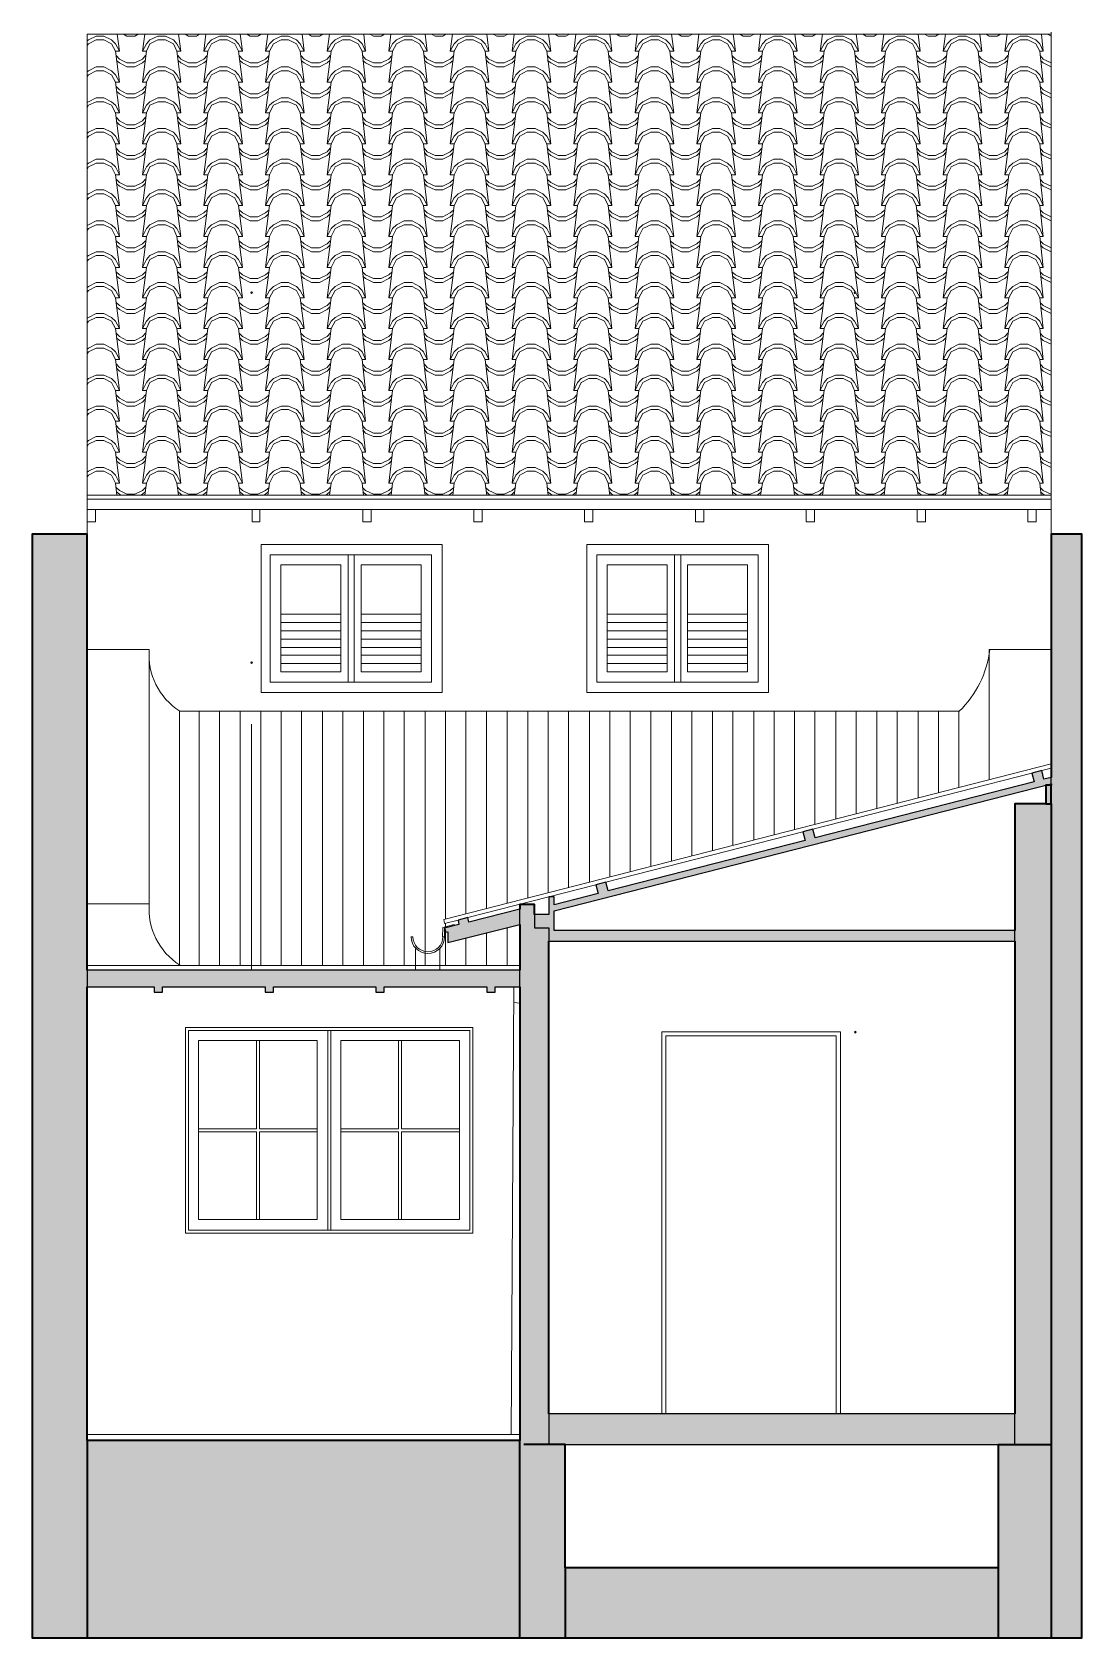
# Model space of a CAD drawing. Header units: millimetres. Extents: x 14264 to 19361, y -8891 to -1096.
import ezdxf

# ---------------------------------------------------------------- set-up
doc = ezdxf.new("R2010")
doc.units = ezdxf.units.MM
for name, color, linetype, lineweight in [('A-ALV-___-___-EXI', 250, 'Continuous', 35), ('A-BAS-___-___-EXI', 250, 'Continuous', 35), ('A-COB-___-___-EXI', 250, 'Continuous', 25), ('A-JAN-___-___-EXI', 250, 'Continuous', 25), ('A-PIS-___-___-EXI', 250, 'Continuous', 25), ('A-POR-___-___-EXI', 250, 'Continuous', 25)]:
    doc.layers.add(name, color=color, linetype=linetype, lineweight=lineweight)

msp = doc.modelspace()

# ---------------------------------------------------------------- hatches: boundary and pattern name
at = {"layer": 'A-ALV-___-___-EXI'}
h = msp.add_hatch(color=11, dxfattribs=at)
h.paths.add_polyline_path([(16851.6, -8891), (16851.6, -7951.6), (16773.5, -7951.6), (16773.5, -5444), (16703.8, -5444), (16703.8, -5330), (16632.1, -5330), (16632.1, -8891), (16690.7, -8891)])
h.paths.add_polyline_path([(18956.1, -8891), (19361.3, -8891), (19361.3, -3533.7), (19211.5, -3533.7), (19211.5, -4842.4), (19036.3, -4842.4), (19036.3, -7951.6), (18956.1, -7951.6), (18956.1, -8551.1)])
h.paths.add_polyline_path([(14531.8, -8891), (14531.8, -3533.7), (14263.7, -3533.7), (14263.7, -8891)])
at = {"layer": 'A-BAS-___-___-EXI', "true_color": 0xcb9898}
h = msp.add_hatch(color=253, dxfattribs=at)
h.paths.add_polyline_path([(16632.1, -8891), (16632.1, -7932.7), (14531.8, -7932.7), (14531.8, -8891)])
h.paths.add_polyline_path([(18956.1, -8891), (18956.1, -8551.1), (16851.6, -8551.1), (16851.6, -8891)])
at = {"layer": 'A-COB-___-___-EXI', "true_color": 0xc19a82}
h = msp.add_hatch(color=33, dxfattribs=at)
h.paths.add_polyline_path([(19036.3, -7951.6), (19036.3, -7803.9), (16773.5, -7803.9), (16773.5, -7951.6)])
h.paths.add_polyline_path([(15395.1, -5756.4), (15435.2, -5756.4), (15435.2, -5731.1), (15933.4, -5731.1), (15933.4, -5756.4), (15973.5, -5756.4), (15973.5, -5731.1), (16471.6, -5731.1), (16471.6, -5756.4), (16511.7, -5756.4), (16511.7, -5731.1), (16632.1, -5731.1), (16632.1, -5648.7), (14531.8, -5648.7), (14531.8, -5731.1), (14856.9, -5731.1), (14856.9, -5756.4), (14897, -5756.4), (14897, -5731.1), (15395.1, -5731.1)])
h.paths.add_polyline_path([(16281.7, -5515.8), (16632.1, -5427.1), (16632.1, -5353.2), (16385, -5416.1), (16379, -5394.2), (16332.3, -5406.1), (16336.4, -5428.4), (16266.9, -5446.1), (16273.2, -5465.1), (16281.7, -5463)])
h.paths.add_polyline_path([(19036.3, -5509.4), (19036.3, -5456.7), (16798.8, -5456.7), (16798.8, -5361.7), (19211.5, -4744.8), (19211.5, -4713.7), (19177.3, -4722.4), (19166.7, -4680.4), (19118.6, -4692.7), (19129.2, -4734.8), (18065.4, -5007.4), (18054.9, -4965.3), (18006.3, -4977.8), (18016.8, -5019.9), (17060.7, -5265), (17050, -5222.5), (17001.4, -5234.9), (17012.1, -5277.5), (16798.8, -5332.1), (16798.8, -5294.1), (16773.5, -5294.1), (16773.5, -5378.6), (16703.8, -5378.6), (16703.8, -5444), (16773.5, -5444), (16773.5, -5509.4)])
h.paths.add_polyline_path([(19186.1, -4842.4), (19211.5, -4842.4), (19211.5, -4751.6), (19186.1, -4751.6)])

# ---------------------------------------------------------------- linework, layer by layer
at = {"layer": 'A-ALV-___-___-EXI'}
for p, q in [((19211.5, -4744.8), (19211.5, -4751.6)), ((16632.1, -5427.1), (16632.1, -5648.7)), ((16773.5, -7803.9), (16773.5, -5509.4)), ((19036.3, -5509.4), (19036.3, -7803.9)), ((14531.8, -7932.7), (14531.8, -5731.1)), ((16632.1, -5731.1), (16632.1, -7932.7)), ((16632.1, -8891), (16851.6, -8891))]:
    msp.add_line(p, q, dxfattribs=at)
at = {"layer": 'A-ALV-___-___-EXI', "color": 18, "lineweight": 9}
for p, q in [((17168.2, -5171.7), (17168.2, -5148.5)), ((16602.5, -5731.1), (16589.8, -7903.1)), ((16632.1, -5809.2), (16602.5, -5807.1))]:
    msp.add_line(p, q, dxfattribs=at)
at = {"layer": 'A-ALV-___-___-EXI'}
for points in [[(14531.8, -5648.7), (14531.8, -3533.7), (14263.7, -3533.7), (14263.7, -8891), (14531.8, -8891)], [(18956.1, -8891), (19361.3, -8891), (19361.3, -3533.7), (19211.5, -3533.7), (19211.5, -4713.7)], [(19211.5, -4842.4), (19211.5, -4751.6), (19186.1, -4751.6), (19186.1, -4842.4), (19211.5, -4842.4), (19211.5, -8891)], [(19186.1, -4842.4), (19036.3, -4842.4), (19036.3, -5456.7)], [(16703.8, -5378.6), (16703.8, -5330), (16632.1, -5330), (16632.1, -5353.2)], [(18956.1, -8551.1), (18956.1, -7951.6), (19211.5, -7951.6)]]:
    msp.add_lwpolyline(points, dxfattribs=at)
at = {"layer": 'A-BAS-___-___-EXI'}
msp.add_lwpolyline([(16632.1, -7932.7), (14531.8, -7932.7), (14531.8, -8891), (16632.1, -8891)], close=True, dxfattribs=at)
msp.add_lwpolyline([(16851.6, -8551.1), (16851.6, -8891), (18956.1, -8891), (18956.1, -8551.1), (16851.6, -8551.1), (16851.6, -7951.6), (16651.6, -7951.6)], dxfattribs=at)
at = {"layer": 'A-COB-___-___-EXI', "color": 18, "lineweight": 9}
for p, q in [((14688, -1188.6), (14677.4, -1106.3)), ((14799.9, -1188.6), (14810.4, -1106.3)), ((14985.6, -1188.6), (14975.1, -1106.3)), ((15097.5, -1188.6), (15108, -1106.3)), ((15285.4, -1188.6), (15274.8, -1106.3)), ((15397.2, -1188.6), (15407.8, -1106.3)), ((15585.1, -1188.6), (15574.5, -1106.3)), ((15697, -1188.6), (15707.5, -1106.3)), ((15882.7, -1188.6), (15874.3, -1106.3)), ((15996.7, -1188.6), (16005.1, -1106.3)), ((16182.5, -1188.6), (16171.9, -1106.3)), ((16294.3, -1188.6), (16304.9, -1106.3)), ((16482.2, -1188.6), (16471.6, -1106.3)), ((16594.1, -1188.6), (16604.6, -1106.3)), ((16781.9, -1188.6), (16771.4, -1106.3)), ((16893.8, -1188.6), (16904.4, -1106.3)), ((17079.6, -1188.6), (17069, -1106.3)), ((17191.4, -1188.6), (17202, -1106.3)), ((17379.3, -1188.6), (17368.7, -1106.3)), ((17491.2, -1188.6), (17501.7, -1106.3)), ((17679, -1188.6), (17668.5, -1106.3)), ((17790.9, -1188.6), (17801.5, -1106.3)), ((17978.8, -1188.6), (17968.2, -1106.3)), ((18090.6, -1188.6), (18101.2, -1106.3)), ((18276.4, -1188.6), (18265.8, -1106.3)), ((18388.3, -1188.6), (18398.8, -1106.3)), ((18576.1, -1188.6), (18565.6, -1106.3)), ((18688, -1188.6), (18698.5, -1106.3)), ((18875.9, -1188.6), (18865.3, -1106.3)), ((18987.7, -1188.6), (18998.3, -1106.3)), ((19173.5, -1188.6), (19165, -1106.3)), ((19211.5, -1114.7), (19194.6, -1106.3)), ((19211.5, -3533.7), (19211.5, -1095.7)), ((14688, -1338.5), (14669, -1188.6)), ((14799.9, -1338.5), (14818.9, -1188.6)), ((14985.6, -1338.5), (14966.6, -1188.6)), ((15097.5, -1338.5), (15116.5, -1188.6)), ((15285.4, -1338.5), (15266.4, -1188.6)), ((15397.2, -1338.5), (15416.2, -1188.6)), ((15585.1, -1338.5), (15566.1, -1188.6)), ((15697, -1338.5), (15716, -1188.6)), ((15882.7, -1338.5), (15865.8, -1188.6)), ((15996.7, -1338.5), (16013.6, -1188.6)), ((16182.5, -1338.5), (16163.5, -1188.6)), ((16294.3, -1338.5), (16313.3, -1188.6)), ((16482.2, -1338.5), (16463.2, -1188.6)), ((16594.1, -1338.5), (16613.1, -1188.6)), ((16781.9, -1338.5), (16762.9, -1188.6)), ((16893.8, -1338.5), (16912.8, -1188.6)), ((17079.6, -1338.5), (17060.6, -1188.6)), ((17191.4, -1338.5), (17210.4, -1188.6)), ((17379.3, -1338.5), (17360.3, -1188.6)), ((17491.2, -1338.5), (17510.2, -1188.6)), ((17679, -1338.5), (17660, -1188.6)), ((17790.9, -1338.5), (17809.9, -1188.6)), ((17978.8, -1338.5), (17959.8, -1188.6)), ((18090.6, -1338.5), (18109.6, -1188.6)), ((18276.4, -1338.5), (18257.4, -1188.6)), ((18388.3, -1338.5), (18407.3, -1188.6)), ((18576.1, -1338.5), (18557.1, -1188.6)), ((18688, -1338.5), (18707, -1188.6)), ((18875.9, -1338.5), (18856.9, -1188.6)), ((18987.7, -1338.5), (19006.7, -1188.6)), ((19173.5, -1338.5), (19156.6, -1188.6)), ((14688, -1488.3), (14669, -1338.5)), ((14799.9, -1488.3), (14818.9, -1338.5)), ((14985.6, -1488.3), (14966.6, -1338.5)), ((15097.5, -1488.3), (15116.5, -1338.5)), ((15285.4, -1488.3), (15266.4, -1338.5)), ((15397.2, -1488.3), (15416.2, -1338.5)), ((15585.1, -1488.3), (15566.1, -1338.5)), ((15697, -1488.3), (15716, -1338.5)), ((15882.7, -1488.3), (15865.8, -1338.5)), ((15996.7, -1488.3), (16013.6, -1338.5)), ((16182.5, -1488.3), (16163.5, -1338.5)), ((16294.3, -1488.3), (16313.3, -1338.5)), ((16482.2, -1488.3), (16463.2, -1338.5)), ((16594.1, -1488.3), (16613.1, -1338.5)), ((16781.9, -1488.3), (16762.9, -1338.5)), ((16893.8, -1488.3), (16912.8, -1338.5)), ((17079.6, -1488.3), (17060.6, -1338.5)), ((17191.4, -1488.3), (17210.4, -1338.5)), ((17379.3, -1488.3), (17360.3, -1338.5)), ((17491.2, -1488.3), (17510.2, -1338.5)), ((17679, -1488.3), (17660, -1338.5)), ((17790.9, -1488.3), (17809.9, -1338.5)), ((17978.8, -1488.3), (17959.8, -1338.5)), ((18090.6, -1488.3), (18109.6, -1338.5)), ((18276.4, -1488.3), (18257.4, -1338.5)), ((18388.3, -1488.3), (18407.3, -1338.5)), ((18576.1, -1488.3), (18557.1, -1338.5)), ((18688, -1488.3), (18707, -1338.5)), ((18875.9, -1488.3), (18856.9, -1338.5)), ((18987.7, -1488.3), (19006.7, -1338.5)), ((19173.5, -1488.3), (19156.6, -1338.5)), ((14688, -1638.2), (14669, -1488.3)), ((14799.9, -1638.2), (14818.9, -1488.3)), ((14985.6, -1638.2), (14966.6, -1488.3)), ((15097.5, -1638.2), (15116.5, -1488.3)), ((15285.4, -1638.2), (15266.4, -1488.3)), ((15397.2, -1638.2), (15416.2, -1488.3)), ((15585.1, -1638.2), (15566.1, -1488.3)), ((15697, -1638.2), (15716, -1488.3)), ((15882.7, -1638.2), (15865.8, -1488.3)), ((15996.7, -1638.2), (16013.6, -1488.3)), ((16182.5, -1638.2), (16163.5, -1488.3)), ((16294.3, -1638.2), (16313.3, -1488.3)), ((16482.2, -1638.2), (16463.2, -1488.3)), ((16594.1, -1638.2), (16613.1, -1488.3)), ((16781.9, -1638.2), (16762.9, -1488.3)), ((16893.8, -1638.2), (16912.8, -1488.3)), ((17079.6, -1638.2), (17060.6, -1488.3)), ((17191.4, -1638.2), (17210.4, -1488.3)), ((17379.3, -1638.2), (17360.3, -1488.3)), ((17491.2, -1638.2), (17510.2, -1488.3)), ((17679, -1638.2), (17660, -1488.3)), ((17790.9, -1638.2), (17809.9, -1488.3)), ((17978.8, -1638.2), (17959.8, -1488.3)), ((18090.6, -1638.2), (18109.6, -1488.3)), ((18276.4, -1638.2), (18257.4, -1488.3)), ((18388.3, -1638.2), (18407.3, -1488.3)), ((18576.1, -1638.2), (18557.1, -1488.3)), ((18688, -1638.2), (18707, -1488.3)), ((18875.9, -1638.2), (18856.9, -1488.3)), ((18987.7, -1638.2), (19006.7, -1488.3)), ((19173.5, -1638.2), (19156.6, -1488.3)), ((14688, -1788.1), (14669, -1638.2)), ((14799.9, -1788.1), (14818.9, -1638.2)), ((14985.6, -1788.1), (14966.6, -1638.2)), ((15097.5, -1788.1), (15116.5, -1638.2)), ((15285.4, -1788.1), (15266.4, -1638.2)), ((15397.2, -1788.1), (15416.2, -1638.2)), ((15585.1, -1788.1), (15566.1, -1638.2)), ((15697, -1788.1), (15716, -1638.2)), ((15882.7, -1788.1), (15865.8, -1638.2)), ((15996.7, -1788.1), (16013.6, -1638.2)), ((16182.5, -1788.1), (16163.5, -1638.2)), ((16294.3, -1788.1), (16313.3, -1638.2)), ((16482.2, -1788.1), (16463.2, -1638.2)), ((16594.1, -1788.1), (16613.1, -1638.2)), ((16781.9, -1788.1), (16762.9, -1638.2)), ((16893.8, -1788.1), (16912.8, -1638.2)), ((17079.6, -1788.1), (17060.6, -1638.2)), ((17191.4, -1788.1), (17210.4, -1638.2)), ((17379.3, -1788.1), (17360.3, -1638.2)), ((17491.2, -1788.1), (17510.2, -1638.2)), ((17679, -1788.1), (17660, -1638.2)), ((17790.9, -1788.1), (17809.9, -1638.2)), ((17978.8, -1788.1), (17959.8, -1638.2)), ((18090.6, -1788.1), (18109.6, -1638.2)), ((18276.4, -1788.1), (18257.4, -1638.2)), ((18388.3, -1788.1), (18407.3, -1638.2)), ((18576.1, -1788.1), (18557.1, -1638.2)), ((18688, -1788.1), (18707, -1638.2)), ((18875.9, -1788.1), (18856.9, -1638.2)), ((18987.7, -1788.1), (19006.7, -1638.2)), ((19173.5, -1788.1), (19156.6, -1638.2)), ((14688, -1937.9), (14669, -1788.1)), ((14799.9, -1937.9), (14818.9, -1788.1)), ((14985.6, -1937.9), (14966.6, -1788.1)), ((15097.5, -1937.9), (15116.5, -1788.1)), ((15285.4, -1937.9), (15266.4, -1788.1)), ((15397.2, -1937.9), (15416.2, -1788.1)), ((15585.1, -1937.9), (15566.1, -1788.1)), ((15697, -1937.9), (15716, -1788.1)), ((15882.7, -1937.9), (15865.8, -1788.1)), ((15996.7, -1937.9), (16013.6, -1788.1)), ((16182.5, -1937.9), (16163.5, -1788.1)), ((16294.3, -1937.9), (16313.3, -1788.1)), ((16482.2, -1937.9), (16463.2, -1788.1)), ((16594.1, -1937.9), (16613.1, -1788.1)), ((16781.9, -1937.9), (16762.9, -1788.1)), ((16893.8, -1937.9), (16912.8, -1788.1)), ((17079.6, -1937.9), (17060.6, -1788.1)), ((17191.4, -1937.9), (17210.4, -1788.1)), ((17379.3, -1937.9), (17360.3, -1788.1)), ((17491.2, -1937.9), (17510.2, -1788.1)), ((17679, -1937.9), (17660, -1788.1)), ((17790.9, -1937.9), (17809.9, -1788.1)), ((17978.8, -1937.9), (17959.8, -1788.1)), ((18090.6, -1937.9), (18109.6, -1788.1)), ((18276.4, -1937.9), (18257.4, -1788.1)), ((18388.3, -1937.9), (18407.3, -1788.1)), ((18576.1, -1937.9), (18557.1, -1788.1)), ((18688, -1937.9), (18707, -1788.1)), ((18875.9, -1937.9), (18856.9, -1788.1)), ((18987.7, -1937.9), (19006.7, -1788.1)), ((19173.5, -1937.9), (19156.6, -1788.1)), ((14688, -2087.8), (14669, -1937.9)), ((14799.9, -2087.8), (14818.9, -1937.9)), ((14985.6, -2087.8), (14966.6, -1937.9)), ((15097.5, -2087.8), (15116.5, -1937.9)), ((15285.4, -2087.8), (15266.4, -1937.9)), ((15397.2, -2087.8), (15416.2, -1937.9)), ((15585.1, -2087.8), (15566.1, -1937.9)), ((15697, -2087.8), (15716, -1937.9)), ((15882.7, -2087.8), (15865.8, -1937.9)), ((15996.7, -2087.8), (16013.6, -1937.9)), ((16182.5, -2087.8), (16163.5, -1937.9)), ((16294.3, -2087.8), (16313.3, -1937.9)), ((16482.2, -2087.8), (16463.2, -1937.9)), ((16594.1, -2087.8), (16613.1, -1937.9)), ((16781.9, -2087.8), (16762.9, -1937.9)), ((16893.8, -2087.8), (16912.8, -1937.9)), ((17079.6, -2087.8), (17060.6, -1937.9)), ((17191.4, -2087.8), (17210.4, -1937.9)), ((17379.3, -2087.8), (17360.3, -1937.9)), ((17491.2, -2087.8), (17510.2, -1937.9)), ((17679, -2087.8), (17660, -1937.9)), ((17790.9, -2087.8), (17809.9, -1937.9)), ((17978.8, -2087.8), (17959.8, -1937.9)), ((18090.6, -2087.8), (18109.6, -1937.9)), ((18276.4, -2087.8), (18257.4, -1937.9)), ((18388.3, -2087.8), (18407.3, -1937.9)), ((18576.1, -2087.8), (18557.1, -1937.9)), ((18688, -2087.8), (18707, -1937.9)), ((18875.9, -2087.8), (18856.9, -1937.9)), ((18987.7, -2087.8), (19006.7, -1937.9)), ((19173.5, -2087.8), (19156.6, -1937.9)), ((14688, -2237.7), (14669, -2087.8)), ((14799.9, -2237.7), (14818.9, -2087.8)), ((14985.6, -2237.7), (14966.6, -2087.8)), ((15097.5, -2237.7), (15116.5, -2087.8)), ((15285.4, -2237.7), (15266.4, -2087.8)), ((15397.2, -2237.7), (15416.2, -2087.8)), ((15585.1, -2237.7), (15566.1, -2087.8)), ((15697, -2237.7), (15716, -2087.8)), ((15882.7, -2237.7), (15865.8, -2087.8)), ((15996.7, -2237.7), (16013.6, -2087.8)), ((16182.5, -2237.7), (16163.5, -2087.8)), ((16294.3, -2237.7), (16313.3, -2087.8)), ((16482.2, -2237.7), (16463.2, -2087.8)), ((16594.1, -2237.7), (16613.1, -2087.8)), ((16781.9, -2237.7), (16762.9, -2087.8)), ((16893.8, -2237.7), (16912.8, -2087.8)), ((17079.6, -2237.7), (17060.6, -2087.8)), ((17191.4, -2237.7), (17210.4, -2087.8)), ((17379.3, -2237.7), (17360.3, -2087.8)), ((17491.2, -2237.7), (17510.2, -2087.8)), ((17679, -2237.7), (17660, -2087.8)), ((17790.9, -2237.7), (17809.9, -2087.8)), ((17978.8, -2237.7), (17959.8, -2087.8)), ((18090.6, -2237.7), (18109.6, -2087.8)), ((18276.4, -2237.7), (18257.4, -2087.8)), ((18388.3, -2237.7), (18407.3, -2087.8)), ((18576.1, -2237.7), (18557.1, -2087.8)), ((18688, -2237.7), (18707, -2087.8)), ((18875.9, -2237.7), (18856.9, -2087.8)), ((18987.7, -2237.7), (19006.7, -2087.8)), ((19173.5, -2237.7), (19156.6, -2087.8)), ((14688, -2385.4), (14669, -2237.7)), ((14799.9, -2385.4), (14818.9, -2237.7)), ((14985.6, -2385.4), (14966.6, -2237.7)), ((15097.5, -2385.4), (15116.5, -2237.7)), ((15285.4, -2385.4), (15266.4, -2237.7)), ((15397.2, -2385.4), (15416.2, -2237.7)), ((15585.1, -2385.4), (15566.1, -2237.7)), ((15697, -2385.4), (15716, -2237.7)), ((15882.7, -2385.4), (15865.8, -2237.7)), ((15996.7, -2385.4), (16013.6, -2237.7)), ((16182.5, -2385.4), (16163.5, -2237.7)), ((16294.3, -2385.4), (16313.3, -2237.7)), ((16482.2, -2385.4), (16463.2, -2237.7)), ((16594.1, -2385.4), (16613.1, -2237.7)), ((16781.9, -2385.4), (16762.9, -2237.7)), ((16893.8, -2385.4), (16912.8, -2237.7)), ((17079.6, -2385.4), (17060.6, -2237.7)), ((17191.4, -2385.4), (17210.4, -2237.7)), ((17379.3, -2385.4), (17360.3, -2237.7)), ((17491.2, -2385.4), (17510.2, -2237.7)), ((17679, -2385.4), (17660, -2237.7)), ((17790.9, -2385.4), (17809.9, -2237.7)), ((17978.8, -2385.4), (17959.8, -2237.7)), ((18090.6, -2385.4), (18109.6, -2237.7)), ((18276.4, -2385.4), (18257.4, -2237.7)), ((18388.3, -2385.4), (18407.3, -2237.7)), ((18576.1, -2385.4), (18557.1, -2237.7)), ((18688, -2385.4), (18707, -2237.7)), ((18875.9, -2385.4), (18856.9, -2237.7)), ((18987.7, -2385.4), (19006.7, -2237.7)), ((19173.5, -2385.4), (19156.6, -2237.7)), ((14688, -2535.3), (14669, -2385.4)), ((14799.9, -2535.3), (14818.9, -2385.4)), ((14985.6, -2535.3), (14966.6, -2385.4)), ((15097.5, -2535.3), (15116.5, -2385.4)), ((15285.4, -2535.3), (15266.4, -2385.4)), ((15397.2, -2535.3), (15416.2, -2385.4)), ((15585.1, -2535.3), (15566.1, -2385.4)), ((15697, -2535.3), (15716, -2385.4)), ((15882.7, -2535.3), (15865.8, -2385.4)), ((15996.7, -2535.3), (16013.6, -2385.4)), ((16182.5, -2535.3), (16163.5, -2385.4)), ((16294.3, -2535.3), (16313.3, -2385.4)), ((16482.2, -2535.3), (16463.2, -2385.4)), ((16594.1, -2535.3), (16613.1, -2385.4)), ((16781.9, -2535.3), (16762.9, -2385.4)), ((16893.8, -2535.3), (16912.8, -2385.4)), ((17079.6, -2535.3), (17060.6, -2385.4)), ((17191.4, -2535.3), (17210.4, -2385.4)), ((17379.3, -2535.3), (17360.3, -2385.4)), ((17491.2, -2535.3), (17510.2, -2385.4)), ((17679, -2535.3), (17660, -2385.4)), ((17790.9, -2535.3), (17809.9, -2385.4)), ((17978.8, -2535.3), (17959.8, -2385.4)), ((18090.6, -2535.3), (18109.6, -2385.4)), ((18276.4, -2535.3), (18257.4, -2385.4)), ((18388.3, -2535.3), (18407.3, -2385.4)), ((18576.1, -2535.3), (18557.1, -2385.4)), ((18688, -2535.3), (18707, -2385.4)), ((18875.9, -2535.3), (18856.9, -2385.4)), ((18987.7, -2535.3), (19006.7, -2385.4)), ((19173.5, -2535.3), (19156.6, -2385.4)), ((14688, -2685.2), (14669, -2535.3)), ((14799.9, -2685.2), (14818.9, -2535.3)), ((14985.6, -2685.2), (14966.6, -2535.3)), ((15097.5, -2685.2), (15116.5, -2535.3)), ((15285.4, -2685.2), (15266.4, -2535.3)), ((15397.2, -2685.2), (15416.2, -2535.3)), ((15585.1, -2685.2), (15566.1, -2535.3)), ((15697, -2685.2), (15716, -2535.3)), ((15882.7, -2685.2), (15865.8, -2535.3)), ((15996.7, -2685.2), (16013.6, -2535.3)), ((16182.5, -2685.2), (16163.5, -2535.3)), ((16294.3, -2685.2), (16313.3, -2535.3)), ((16482.2, -2685.2), (16463.2, -2535.3)), ((16594.1, -2685.2), (16613.1, -2535.3)), ((16781.9, -2685.2), (16762.9, -2535.3)), ((16893.8, -2685.2), (16912.8, -2535.3)), ((17079.6, -2685.2), (17060.6, -2535.3)), ((17191.4, -2685.2), (17210.4, -2535.3)), ((17379.3, -2685.2), (17360.3, -2535.3)), ((17491.2, -2685.2), (17510.2, -2535.3)), ((17679, -2685.2), (17660, -2535.3)), ((17790.9, -2685.2), (17809.9, -2535.3)), ((17978.8, -2685.2), (17959.8, -2535.3)), ((18090.6, -2685.2), (18109.6, -2535.3)), ((18276.4, -2685.2), (18257.4, -2535.3)), ((18388.3, -2685.2), (18407.3, -2535.3)), ((18576.1, -2685.2), (18557.1, -2535.3)), ((18688, -2685.2), (18707, -2535.3)), ((18875.9, -2685.2), (18856.9, -2535.3)), ((18987.7, -2685.2), (19006.7, -2535.3)), ((19173.5, -2685.2), (19156.6, -2535.3)), ((14688, -2835), (14669, -2685.2)), ((14799.9, -2835), (14818.9, -2685.2)), ((14985.6, -2835), (14966.6, -2685.2)), ((15097.5, -2835), (15116.5, -2685.2)), ((15285.4, -2835), (15266.4, -2685.2)), ((15397.2, -2835), (15416.2, -2685.2)), ((15585.1, -2835), (15566.1, -2685.2)), ((15697, -2835), (15716, -2685.2)), ((15882.7, -2835), (15865.8, -2685.2)), ((15996.7, -2835), (16013.6, -2685.2)), ((16182.5, -2835), (16163.5, -2685.2)), ((16294.3, -2835), (16313.3, -2685.2)), ((16482.2, -2835), (16463.2, -2685.2)), ((16594.1, -2835), (16613.1, -2685.2)), ((16781.9, -2835), (16762.9, -2685.2)), ((16893.8, -2835), (16912.8, -2685.2)), ((17079.6, -2835), (17060.6, -2685.2)), ((17191.4, -2835), (17210.4, -2685.2)), ((17379.3, -2835), (17360.3, -2685.2)), ((17491.2, -2835), (17510.2, -2685.2)), ((17679, -2835), (17660, -2685.2)), ((17790.9, -2835), (17809.9, -2685.2)), ((17978.8, -2835), (17959.8, -2685.2)), ((18090.6, -2835), (18109.6, -2685.2)), ((18276.4, -2835), (18257.4, -2685.2)), ((18388.3, -2835), (18407.3, -2685.2)), ((18576.1, -2835), (18557.1, -2685.2)), ((18688, -2835), (18707, -2685.2)), ((18875.9, -2835), (18856.9, -2685.2)), ((18987.7, -2835), (19006.7, -2685.2)), ((19173.5, -2835), (19156.6, -2685.2)), ((14688, -2984.9), (14669, -2835)), ((14799.9, -2984.9), (14818.9, -2835)), ((14985.6, -2984.9), (14966.6, -2835)), ((15097.5, -2984.9), (15116.5, -2835)), ((15285.4, -2984.9), (15266.4, -2835)), ((15397.2, -2984.9), (15416.2, -2835)), ((15585.1, -2984.9), (15566.1, -2835)), ((15697, -2984.9), (15716, -2835)), ((15882.7, -2984.9), (15865.8, -2835)), ((15996.7, -2984.9), (16013.6, -2835)), ((16182.5, -2984.9), (16163.5, -2835)), ((16294.3, -2984.9), (16313.3, -2835)), ((16482.2, -2984.9), (16463.2, -2835)), ((16594.1, -2984.9), (16613.1, -2835)), ((16781.9, -2984.9), (16762.9, -2835)), ((16893.8, -2984.9), (16912.8, -2835)), ((17079.6, -2984.9), (17060.6, -2835)), ((17191.4, -2984.9), (17210.4, -2835)), ((17379.3, -2984.9), (17360.3, -2835)), ((17491.2, -2984.9), (17510.2, -2835)), ((17679, -2984.9), (17660, -2835)), ((17790.9, -2984.9), (17809.9, -2835)), ((17978.8, -2984.9), (17959.8, -2835)), ((18090.6, -2984.9), (18109.6, -2835)), ((18276.4, -2984.9), (18257.4, -2835)), ((18388.3, -2984.9), (18407.3, -2835)), ((18576.1, -2984.9), (18557.1, -2835)), ((18688, -2984.9), (18707, -2835)), ((18875.9, -2984.9), (18856.9, -2835)), ((18987.7, -2984.9), (19006.7, -2835)), ((19173.5, -2984.9), (19156.6, -2835)), ((14688, -3134.8), (14669, -2984.9)), ((14799.9, -3134.8), (14818.9, -2984.9)), ((14985.6, -3134.8), (14966.6, -2984.9)), ((15097.5, -3134.8), (15116.5, -2984.9)), ((15285.4, -3134.8), (15266.4, -2984.9)), ((15397.2, -3134.8), (15416.2, -2984.9)), ((15585.1, -3134.8), (15566.1, -2984.9)), ((15697, -3134.8), (15716, -2984.9)), ((15882.7, -3134.8), (15865.8, -2984.9)), ((15996.7, -3134.8), (16013.6, -2984.9)), ((16182.5, -3134.8), (16163.5, -2984.9)), ((16294.3, -3134.8), (16313.3, -2984.9)), ((16482.2, -3134.8), (16463.2, -2984.9)), ((16594.1, -3134.8), (16613.1, -2984.9)), ((16781.9, -3134.8), (16762.9, -2984.9)), ((16893.8, -3134.8), (16912.8, -2984.9)), ((17079.6, -3134.8), (17060.6, -2984.9)), ((17191.4, -3134.8), (17210.4, -2984.9)), ((17379.3, -3134.8), (17360.3, -2984.9)), ((17491.2, -3134.8), (17510.2, -2984.9)), ((17679, -3134.8), (17660, -2984.9)), ((17790.9, -3134.8), (17809.9, -2984.9)), ((17978.8, -3134.8), (17959.8, -2984.9)), ((18090.6, -3134.8), (18109.6, -2984.9)), ((18276.4, -3134.8), (18257.4, -2984.9)), ((18388.3, -3134.8), (18407.3, -2984.9)), ((18576.1, -3134.8), (18557.1, -2984.9)), ((18688, -3134.8), (18707, -2984.9)), ((18875.9, -3134.8), (18856.9, -2984.9)), ((18987.7, -3134.8), (19006.7, -2984.9)), ((19173.5, -3134.8), (19156.6, -2984.9)), ((14688, -3284.6), (14669, -3134.8)), ((14799.9, -3284.6), (14818.9, -3134.8)), ((14985.6, -3284.6), (14966.6, -3134.8)), ((15097.5, -3284.6), (15116.5, -3134.8)), ((15285.4, -3284.6), (15266.4, -3134.8)), ((15397.2, -3284.6), (15416.2, -3134.8)), ((15585.1, -3284.6), (15566.1, -3134.8)), ((15697, -3284.6), (15716, -3134.8)), ((15882.7, -3284.6), (15865.8, -3134.8)), ((15996.7, -3284.6), (16013.6, -3134.8)), ((16182.5, -3284.6), (16163.5, -3134.8)), ((16294.3, -3284.6), (16313.3, -3134.8)), ((16482.2, -3284.6), (16463.2, -3134.8)), ((16594.1, -3284.6), (16613.1, -3134.8)), ((16781.9, -3284.6), (16762.9, -3134.8)), ((16893.8, -3284.6), (16912.8, -3134.8)), ((17079.6, -3284.6), (17060.6, -3134.8)), ((17191.4, -3284.6), (17210.4, -3134.8)), ((17379.3, -3284.6), (17360.3, -3134.8)), ((17491.2, -3284.6), (17510.2, -3134.8)), ((17679, -3284.6), (17660, -3134.8)), ((17790.9, -3284.6), (17809.9, -3134.8)), ((17978.8, -3284.6), (17959.8, -3134.8)), ((18090.6, -3284.6), (18109.6, -3134.8)), ((18276.4, -3284.6), (18257.4, -3134.8)), ((18388.3, -3284.6), (18407.3, -3134.8)), ((18576.1, -3284.6), (18557.1, -3134.8)), ((18688, -3284.6), (18707, -3134.8)), ((18875.9, -3284.6), (18856.9, -3134.8)), ((18987.7, -3284.6), (19006.7, -3134.8)), ((19173.5, -3284.6), (19156.6, -3134.8)), ((14531.8, -3343.7), (19211.5, -3343.7)), ((14675.3, -3343.7), (14669, -3284.6)), ((14810.4, -3343.7), (14818.9, -3284.6)), ((14975.1, -3343.7), (14966.6, -3284.6)), ((15110.2, -3343.7), (15116.5, -3284.6)), ((15274.8, -3343.7), (15266.4, -3284.6)), ((15407.8, -3343.7), (15416.2, -3284.6)), ((15572.4, -3343.7), (15566.1, -3284.6)), ((15707.5, -3343.7), (15716, -3284.6)), ((15872.2, -3343.7), (15865.8, -3284.6)), ((16007.3, -3343.7), (16013.6, -3284.6)), ((16171.9, -3343.7), (16163.5, -3284.6)), ((16307, -3343.7), (16313.3, -3284.6)), ((16471.6, -3343.7), (16463.2, -3284.6)), ((16604.6, -3343.7), (16613.1, -3284.6)), ((16769.3, -3343.7), (16762.9, -3284.6)), ((16904.4, -3343.7), (16912.8, -3284.6)), ((17069, -3343.7), (17060.6, -3284.6)), ((17204.1, -3343.7), (17210.4, -3284.6)), ((17368.7, -3343.7), (17360.3, -3284.6)), ((17503.8, -3343.7), (17510.2, -3284.6)), ((17666.4, -3343.7), (17660, -3284.6)), ((17801.5, -3343.7), (17809.9, -3284.6)), ((17966.1, -3343.7), (17959.8, -3284.6)), ((18101.2, -3343.7), (18109.6, -3284.6)), ((18265.8, -3343.7), (18257.4, -3284.6)), ((18400.9, -3343.7), (18407.3, -3284.6)), ((18565.6, -3343.7), (18557.1, -3284.6)), ((18698.5, -3343.7), (18707, -3284.6)), ((18863.2, -3343.7), (18856.9, -3284.6)), ((18998.3, -3343.7), (19006.7, -3284.6)), ((19162.9, -3343.7), (19156.6, -3284.6)), ((14531.8, -3362.7), (19211.5, -3362.7)), ((15074.3, -5627.6), (15074.3, -4392.8)), ((15173.5, -5627.6), (15173.5, -4392.8)), ((15274.8, -5627.6), (15274.8, -4392.8)), ((15374, -5627.6), (15374, -4392.8)), ((15473.2, -5627.6), (15473.2, -4392.8)), ((15572.4, -5627.6), (15572.4, -4392.8)), ((15673.7, -5627.6), (15673.7, -4392.8)), ((15773, -5627.6), (15773, -4392.8)), ((15872.2, -5627.6), (15872.2, -4392.8)), ((15971.4, -5627.6), (15971.4, -4392.8)), ((16070.6, -5627.6), (16070.6, -4392.8)), ((16171.9, -5175.6), (16171.9, -4392.8)), ((16271.1, -5233.5), (16271.1, -4392.8)), ((16370.3, -5221.3), (16370.3, -4392.8)), ((16469.5, -5194.5), (16469.5, -4392.8)), ((16570.8, -5219.9), (16570.8, -4392.8)), ((16670.1, -5224.1), (16670.1, -4392.8)), ((16769.3, -5225.8), (16769.3, -4392.8)), ((16868.5, -5191.4), (16868.5, -4392.8)), ((16969.8, -5186.1), (16969.8, -4392.8)), ((17069, -5167.6), (17069, -4392.8)), ((17168.2, -5162.3), (17168.2, -4392.8)), ((17267.4, -5146.4), (17267.4, -4392.8)), ((17368.7, -5121), (17368.7, -4392.8)), ((17467.9, -5095.7), (17467.9, -4392.8)), ((17567.1, -5068.3), (17567.1, -4392.8)), ((17666.4, -5042.9), (17666.4, -4392.8)), ((17767.7, -5017.6), (17767.7, -4392.8)), ((17866.9, -4992.3), (17866.9, -4392.8)), ((17966.1, -4967), (17966.1, -4392.8)), ((18065.3, -4941.6), (18065.3, -4392.8)), ((18166.6, -4916.3), (18166.6, -4392.8)), ((18265.8, -4891), (18265.8, -4392.8)), ((18365, -4865.6), (18365, -4392.8)), ((18464.2, -4840.3), (18464.2, -4392.8)), ((18565.6, -4815), (18565.6, -4392.8)), ((18664.8, -4787.5), (18664.8, -4392.8)), ((19166.8, -4680.8), (19211.5, -4669.3)), ((18054.9, -4965.3), (19118.7, -4693.1)), ((17050, -5222.5), (18006.3, -4977.8)), ((16171.9, -5627.6), (16171.9, -5150.6)), ((16271.1, -5401.8), (16271.1, -5150.6)), ((16370.3, -5376.5), (16370.3, -5150.6)), ((16469.5, -5349), (16469.5, -5150.6)), ((16570.8, -5323.7), (16570.8, -5150.6)), ((16670.1, -5298.4), (16670.1, -5150.6)), ((16769.3, -5273), (16769.3, -5150.6)), ((16868.5, -5247.7), (16868.5, -5150.6)), ((16969.8, -5222.4), (16969.8, -5150.6)), ((17069, -5197), (17069, -5148.5)), ((16379, -5394.2), (17001.4, -5234.9)), ((16271.1, -5437.7), (16271.1, -5420.8)), ((16570.8, -5627.6), (16570.8, -5444)), ((16112.8, -5488.3), (16102.2, -5488.3)), ((16271.1, -5627.6), (16271.1, -5460.9)), ((16370.3, -5627.6), (16370.3, -5493.3)), ((16469.5, -5627.6), (16469.5, -5468.2)), ((16125.5, -5545.3), (16125.5, -5648.7)), ((16243.7, -5545.3), (16243.7, -5648.7))]:
    msp.add_line(p, q, dxfattribs=at)
at = {"layer": 'A-COB-___-___-EXI', "color": 28, "lineweight": 15}
msp.add_line((15329.7, -4456.1), (15329.7, -5648.7), dxfattribs=at)
at = {"layer": 'A-COB-___-___-EXI', "color": 18, "lineweight": 9, "flags": 128}
for points in [[(19211.5, -1106.3), (14531.8, -1106.3), (14531.8, -3533.7)], [(14531.8, -1161.1), (14538.1, -1152.7), (14574, -1133.7), (14612, -1133.7), (14650, -1152.7), (14669, -1188.6), (14688, -1188.6), (14669, -1152.7), (14650, -1133.7), (14612, -1114.7), (14574, -1114.7), (14538.1, -1133.7), (14531.8, -1137.9)], [(14707, -1106.3), (14723.9, -1114.7), (14761.9, -1114.7), (14778.8, -1106.3)], [(15006.7, -1106.3), (15023.6, -1114.7), (15061.6, -1114.7), (15076.4, -1106.3)], [(15306.5, -1106.3), (15323.4, -1114.7), (15359.2, -1114.7), (15376.1, -1106.3)], [(15606.2, -1106.3), (15621, -1114.7), (15659, -1114.7), (15675.9, -1106.3)], [(15903.8, -1106.3), (15920.7, -1114.7), (15958.7, -1114.7), (15975.6, -1106.3)], [(16203.6, -1106.3), (16220.4, -1114.7), (16258.4, -1114.7), (16273.2, -1106.3)], [(16503.3, -1106.3), (16520.2, -1114.7), (16556.1, -1114.7), (16573, -1106.3)], [(16803, -1106.3), (16817.8, -1114.7), (16855.8, -1114.7), (16872.7, -1106.3)], [(17100.7, -1106.3), (17117.5, -1114.7), (17155.5, -1114.7), (17172.4, -1106.3)], [(17400.4, -1106.3), (17417.3, -1114.7), (17453.2, -1114.7), (17470.1, -1106.3)], [(17700.1, -1106.3), (17717, -1114.7), (17752.9, -1114.7), (17769.8, -1106.3)], [(17997.8, -1106.3), (18014.6, -1114.7), (18052.6, -1114.7), (18069.5, -1106.3)], [(18297.5, -1106.3), (18314.4, -1114.7), (18352.4, -1114.7), (18367.1, -1106.3)], [(18597.2, -1106.3), (18614.1, -1114.7), (18650, -1114.7), (18666.9, -1106.3)], [(18897, -1106.3), (18911.7, -1114.7), (18949.7, -1114.7), (18966.6, -1106.3)], [(14671.1, -1209.7), (14688, -1226.6), (14723.9, -1245.6), (14761.9, -1245.6), (14799.9, -1226.6), (14814.6, -1209.7)], [(14812.5, -1232.9), (14799.9, -1245.6), (14761.9, -1264.6), (14723.9, -1264.6), (14688, -1245.6), (14673.2, -1232.9)], [(14970.8, -1209.7), (14985.6, -1226.6), (15023.6, -1245.6), (15061.6, -1245.6), (15097.5, -1226.6), (15114.4, -1209.7)], [(15112.3, -1232.9), (15097.5, -1245.6), (15061.6, -1264.6), (15023.6, -1264.6), (14985.6, -1245.6), (14973, -1232.9)], [(15268.5, -1209.7), (15285.4, -1226.6), (15323.4, -1245.6), (15359.2, -1245.6), (15397.2, -1226.6), (15414.1, -1209.7)], [(15272.7, -1232.9), (15285.4, -1245.6), (15323.4, -1264.6), (15359.2, -1264.6), (15397.2, -1245.6), (15409.9, -1232.9)], [(15568.2, -1209.7), (15585.1, -1226.6), (15621, -1245.6), (15659, -1245.6), (15697, -1226.6), (15711.7, -1209.7)], [(15570.3, -1232.9), (15585.1, -1245.6), (15621, -1264.6), (15659, -1264.6), (15697, -1245.6), (15709.6, -1232.9)], [(15867.9, -1209.7), (15882.7, -1226.6), (15920.7, -1245.6), (15958.7, -1245.6), (15996.7, -1226.6), (16011.5, -1209.7)], [(15870.1, -1232.9), (15882.7, -1245.6), (15920.7, -1264.6), (15958.7, -1264.6), (15996.7, -1245.6), (16009.4, -1232.9)], [(16167.7, -1209.7), (16182.5, -1226.6), (16220.4, -1245.6), (16258.4, -1245.6), (16294.3, -1226.6), (16311.2, -1209.7)], [(16169.8, -1232.9), (16182.5, -1245.6), (16220.4, -1264.6), (16258.4, -1264.6), (16294.3, -1245.6), (16309.1, -1232.9)], [(16610.9, -1209.7), (16594.1, -1226.6), (16556.1, -1245.6), (16520.2, -1245.6), (16482.2, -1226.6), (16465.3, -1209.7)], [(16606.7, -1232.9), (16594.1, -1245.6), (16556.1, -1264.6), (16520.2, -1264.6), (16482.2, -1245.6), (16469.5, -1232.9)], [(16908.6, -1209.7), (16893.8, -1226.6), (16855.8, -1245.6), (16817.8, -1245.6), (16781.9, -1226.6), (16765, -1209.7)], [(16906.5, -1232.9), (16893.8, -1245.6), (16855.8, -1264.6), (16817.8, -1264.6), (16781.9, -1245.6), (16767.1, -1232.9)], [(17064.8, -1209.7), (17079.6, -1226.6), (17117.5, -1245.6), (17155.5, -1245.6), (17191.4, -1226.6), (17208.3, -1209.7)], [(17206.2, -1232.9), (17191.4, -1245.6), (17155.5, -1264.6), (17117.5, -1264.6), (17079.6, -1245.6), (17066.9, -1232.9)], [(17362.4, -1209.7), (17379.3, -1226.6), (17417.3, -1245.6), (17453.2, -1245.6), (17491.2, -1226.6), (17508, -1209.7)], [(17505.9, -1232.9), (17491.2, -1245.6), (17453.2, -1264.6), (17417.3, -1264.6), (17379.3, -1245.6), (17366.6, -1232.9)], [(17662.1, -1209.7), (17679, -1226.6), (17717, -1245.6), (17752.9, -1245.6), (17790.9, -1226.6), (17807.8, -1209.7)], [(17803.6, -1232.9), (17790.9, -1245.6), (17752.9, -1264.6), (17717, -1264.6), (17679, -1245.6), (17664.2, -1232.9)], [(17961.9, -1209.7), (17978.8, -1226.6), (18014.6, -1245.6), (18052.6, -1245.6), (18090.6, -1226.6), (18105.4, -1209.7)], [(18103.3, -1232.9), (18090.6, -1245.6), (18052.6, -1264.6), (18014.6, -1264.6), (17978.8, -1245.6), (17964, -1232.9)], [(18261.6, -1209.7), (18276.4, -1226.6), (18314.4, -1245.6), (18352.4, -1245.6), (18388.3, -1226.6), (18405.1, -1209.7)], [(18403, -1232.9), (18388.3, -1245.6), (18352.4, -1264.6), (18314.4, -1264.6), (18276.4, -1245.6), (18263.7, -1232.9)], [(18559.2, -1209.7), (18576.1, -1226.6), (18614.1, -1245.6), (18650, -1245.6), (18688, -1226.6), (18704.9, -1209.7)], [(18700.7, -1232.9), (18688, -1245.6), (18650, -1264.6), (18614.1, -1264.6), (18576.1, -1245.6), (18563.5, -1232.9)], [(18859, -1209.7), (18875.9, -1226.6), (18911.7, -1245.6), (18949.7, -1245.6), (18987.7, -1226.6), (19002.5, -1209.7)], [(19000.4, -1232.9), (18987.7, -1245.6), (18949.7, -1264.6), (18911.7, -1264.6), (18875.9, -1245.6), (18861.1, -1232.9)], [(19211.5, -1245.6), (19173.5, -1226.6), (19158.7, -1209.7)], [(19211.5, -1264.6), (19173.5, -1245.6), (19160.8, -1232.9)], [(14531.8, -1311), (14538.1, -1302.6), (14574, -1283.6), (14612, -1283.6), (14650, -1302.6), (14669, -1338.5), (14688, -1338.5), (14669, -1302.6), (14650, -1283.6), (14612, -1264.6), (14574, -1264.6), (14538.1, -1283.6), (14531.8, -1287.8)], [(14814.6, -1359.6), (14799.9, -1376.5), (14761.9, -1395.4), (14723.9, -1395.4), (14688, -1376.5), (14671.1, -1359.6)], [(14812.5, -1382.8), (14799.9, -1395.4), (14761.9, -1414.4), (14723.9, -1414.4), (14688, -1395.4), (14673.2, -1382.8)], [(15114.4, -1359.6), (15097.5, -1376.5), (15061.6, -1395.4), (15023.6, -1395.4), (14985.6, -1376.5), (14970.8, -1359.6)], [(15112.3, -1382.8), (15097.5, -1395.4), (15061.6, -1414.4), (15023.6, -1414.4), (14985.6, -1395.4), (14973, -1382.8)], [(15414.1, -1359.6), (15397.2, -1376.5), (15359.2, -1395.4), (15323.4, -1395.4), (15285.4, -1376.5), (15268.5, -1359.6)], [(15409.9, -1382.8), (15397.2, -1395.4), (15359.2, -1414.4), (15323.4, -1414.4), (15285.4, -1395.4), (15272.7, -1382.8)], [(15711.7, -1359.6), (15697, -1376.5), (15659, -1395.4), (15621, -1395.4), (15585.1, -1376.5), (15568.2, -1359.6)], [(15709.6, -1382.8), (15697, -1395.4), (15659, -1414.4), (15621, -1414.4), (15585.1, -1395.4), (15570.3, -1382.8)], [(16011.5, -1359.6), (15996.7, -1376.5), (15958.7, -1395.4), (15920.7, -1395.4), (15882.7, -1376.5), (15867.9, -1359.6)], [(16009.4, -1382.8), (15996.7, -1395.4), (15958.7, -1414.4), (15920.7, -1414.4), (15882.7, -1395.4), (15870.1, -1382.8)], [(16311.2, -1359.6), (16294.3, -1376.5), (16258.4, -1395.4), (16220.4, -1395.4), (16182.5, -1376.5), (16167.7, -1359.6)], [(16309.1, -1382.8), (16294.3, -1395.4), (16258.4, -1414.4), (16220.4, -1414.4), (16182.5, -1395.4), (16169.8, -1382.8)], [(16610.9, -1359.6), (16594.1, -1376.5), (16556.1, -1395.4), (16520.2, -1395.4), (16482.2, -1376.5), (16465.3, -1359.6)], [(16606.7, -1382.8), (16594.1, -1395.4), (16556.1, -1414.4), (16520.2, -1414.4), (16482.2, -1395.4), (16469.5, -1382.8)], [(16908.6, -1359.6), (16893.8, -1376.5), (16855.8, -1395.4), (16817.8, -1395.4), (16781.9, -1376.5), (16765, -1359.6)], [(16906.5, -1382.8), (16893.8, -1395.4), (16855.8, -1414.4), (16817.8, -1414.4), (16781.9, -1395.4), (16767.1, -1382.8)], [(17208.3, -1359.6), (17191.4, -1376.5), (17155.5, -1395.4), (17117.5, -1395.4), (17079.6, -1376.5), (17064.8, -1359.6)], [(17206.2, -1382.8), (17191.4, -1395.4), (17155.5, -1414.4), (17117.5, -1414.4), (17079.6, -1395.4), (17066.9, -1382.8)], [(17508, -1359.6), (17491.2, -1376.5), (17453.2, -1395.4), (17417.3, -1395.4), (17379.3, -1376.5), (17362.4, -1359.6)], [(17505.9, -1382.8), (17491.2, -1395.4), (17453.2, -1414.4), (17417.3, -1414.4), (17379.3, -1395.4), (17366.6, -1382.8)], [(17807.8, -1359.6), (17790.9, -1376.5), (17752.9, -1395.4), (17717, -1395.4), (17679, -1376.5), (17662.1, -1359.6)], [(17803.6, -1382.8), (17790.9, -1395.4), (17752.9, -1414.4), (17717, -1414.4), (17679, -1395.4), (17664.2, -1382.8)], [(18105.4, -1359.6), (18090.6, -1376.5), (18052.6, -1395.4), (18014.6, -1395.4), (17978.8, -1376.5), (17961.9, -1359.6)], [(18103.3, -1382.8), (18090.6, -1395.4), (18052.6, -1414.4), (18014.6, -1414.4), (17978.8, -1395.4), (17964, -1382.8)], [(18405.1, -1359.6), (18388.3, -1376.5), (18352.4, -1395.4), (18314.4, -1395.4), (18276.4, -1376.5), (18261.6, -1359.6)], [(18403, -1382.8), (18388.3, -1395.4), (18352.4, -1414.4), (18314.4, -1414.4), (18276.4, -1395.4), (18263.7, -1382.8)], [(18704.9, -1359.6), (18688, -1376.5), (18650, -1395.4), (18614.1, -1395.4), (18576.1, -1376.5), (18559.2, -1359.6)], [(18700.7, -1382.8), (18688, -1395.4), (18650, -1414.4), (18614.1, -1414.4), (18576.1, -1395.4), (18563.5, -1382.8)], [(19002.5, -1359.6), (18987.7, -1376.5), (18949.7, -1395.4), (18911.7, -1395.4), (18875.9, -1376.5), (18859, -1359.6)], [(19000.4, -1382.8), (18987.7, -1395.4), (18949.7, -1414.4), (18911.7, -1414.4), (18875.9, -1395.4), (18861.1, -1382.8)], [(19211.5, -1395.4), (19173.5, -1376.5), (19158.7, -1359.6)], [(19211.5, -1414.4), (19173.5, -1395.4), (19160.8, -1382.8)], [(14531.8, -1460.9), (14538.1, -1450.3), (14574, -1433.4), (14612, -1433.4), (14650, -1450.3), (14669, -1488.3), (14688, -1488.3), (14669, -1450.3), (14650, -1433.4), (14612, -1414.4), (14574, -1414.4), (14538.1, -1433.4), (14531.8, -1437.7)], [(14671.1, -1509.4), (14688, -1526.3), (14723.9, -1545.3), (14761.9, -1545.3), (14799.9, -1526.3), (14814.6, -1509.4)], [(14812.5, -1530.5), (14799.9, -1545.3), (14761.9, -1564.3), (14723.9, -1564.3), (14688, -1545.3), (14673.2, -1530.5)], [(14970.8, -1509.4), (14985.6, -1526.3), (15023.6, -1545.3), (15061.6, -1545.3), (15097.5, -1526.3), (15114.4, -1509.4)], [(15112.3, -1530.5), (15097.5, -1545.3), (15061.6, -1564.3), (15023.6, -1564.3), (14985.6, -1545.3), (14973, -1530.5)], [(15268.5, -1509.4), (15285.4, -1526.3), (15323.4, -1545.3), (15359.2, -1545.3), (15397.2, -1526.3), (15414.1, -1509.4)], [(15272.7, -1530.5), (15285.4, -1545.3), (15323.4, -1564.3), (15359.2, -1564.3), (15397.2, -1545.3), (15409.9, -1530.5)], [(15568.2, -1509.4), (15585.1, -1526.3), (15621, -1545.3), (15659, -1545.3), (15697, -1526.3), (15711.7, -1509.4)], [(15570.3, -1530.5), (15585.1, -1545.3), (15621, -1564.3), (15659, -1564.3), (15697, -1545.3), (15709.6, -1530.5)], [(15867.9, -1509.4), (15882.7, -1526.3), (15920.7, -1545.3), (15958.7, -1545.3), (15996.7, -1526.3), (16011.5, -1509.4)], [(15870.1, -1530.5), (15882.7, -1545.3), (15920.7, -1564.3), (15958.7, -1564.3), (15996.7, -1545.3), (16009.4, -1530.5)], [(16167.7, -1509.4), (16182.5, -1526.3), (16220.4, -1545.3), (16258.4, -1545.3), (16294.3, -1526.3), (16311.2, -1509.4)], [(16169.8, -1530.5), (16182.5, -1545.3), (16220.4, -1564.3), (16258.4, -1564.3), (16294.3, -1545.3), (16309.1, -1530.5)], [(16610.9, -1509.4), (16594.1, -1526.3), (16556.1, -1545.3), (16520.2, -1545.3), (16482.2, -1526.3), (16465.3, -1509.4)], [(16606.7, -1530.5), (16594.1, -1545.3), (16556.1, -1564.3), (16520.2, -1564.3), (16482.2, -1545.3), (16469.5, -1530.5)], [(16908.6, -1509.4), (16893.8, -1526.3), (16855.8, -1545.3), (16817.8, -1545.3), (16781.9, -1526.3), (16765, -1509.4)], [(16906.5, -1530.5), (16893.8, -1545.3), (16855.8, -1564.3), (16817.8, -1564.3), (16781.9, -1545.3), (16767.1, -1530.5)], [(17208.3, -1509.4), (17191.4, -1526.3), (17155.5, -1545.3), (17117.5, -1545.3), (17079.6, -1526.3), (17064.8, -1509.4)], [(17206.2, -1530.5), (17191.4, -1545.3), (17155.5, -1564.3), (17117.5, -1564.3), (17079.6, -1545.3), (17066.9, -1530.5)], [(17362.4, -1509.4), (17379.3, -1526.3), (17417.3, -1545.3), (17453.2, -1545.3), (17491.2, -1526.3), (17508, -1509.4)], [(17505.9, -1530.5), (17491.2, -1545.3), (17453.2, -1564.3), (17417.3, -1564.3), (17379.3, -1545.3), (17366.6, -1530.5)], [(17662.1, -1509.4), (17679, -1526.3), (17717, -1545.3), (17752.9, -1545.3), (17790.9, -1526.3), (17807.8, -1509.4)], [(17803.6, -1530.5), (17790.9, -1545.3), (17752.9, -1564.3), (17717, -1564.3), (17679, -1545.3), (17664.2, -1530.5)], [(17961.9, -1509.4), (17978.8, -1526.3), (18014.6, -1545.3), (18052.6, -1545.3), (18090.6, -1526.3), (18105.4, -1509.4)], [(18103.3, -1530.5), (18090.6, -1545.3), (18052.6, -1564.3), (18014.6, -1564.3), (17978.8, -1545.3), (17964, -1530.5)], [(18261.6, -1509.4), (18276.4, -1526.3), (18314.4, -1545.3), (18352.4, -1545.3), (18388.3, -1526.3), (18405.1, -1509.4)], [(18403, -1530.5), (18388.3, -1545.3), (18352.4, -1564.3), (18314.4, -1564.3), (18276.4, -1545.3), (18263.7, -1530.5)], [(18559.2, -1509.4), (18576.1, -1526.3), (18614.1, -1545.3), (18650, -1545.3), (18688, -1526.3), (18704.9, -1509.4)], [(18700.7, -1530.5), (18688, -1545.3), (18650, -1564.3), (18614.1, -1564.3), (18576.1, -1545.3), (18563.5, -1530.5)], [(18859, -1509.4), (18875.9, -1526.3), (18911.7, -1545.3), (18949.7, -1545.3), (18987.7, -1526.3), (19002.5, -1509.4)], [(19000.4, -1530.5), (18987.7, -1545.3), (18949.7, -1564.3), (18911.7, -1564.3), (18875.9, -1545.3), (18861.1, -1530.5)], [(19211.5, -1545.3), (19173.5, -1526.3), (19158.7, -1509.4)], [(19211.5, -1562.2), (19173.5, -1545.3), (19160.8, -1530.5)], [(14531.8, -1610.8), (14538.1, -1600.2), (14574, -1581.2), (14612, -1581.2), (14650, -1600.2), (14669, -1638.2), (14688, -1638.2), (14669, -1600.2), (14650, -1581.2), (14612, -1564.3), (14574, -1564.3), (14538.1, -1581.2), (14531.8, -1587.5)], [(14531.8, -1760.6), (14538.1, -1750.1), (14574, -1731.1), (14612, -1731.1), (14650, -1750.1), (14669, -1788.1), (14688, -1788.1), (14669, -1750.1), (14650, -1731.1), (14612, -1712.1), (14574, -1712.1), (14538.1, -1731.1), (14531.8, -1737.4)], [(14814.6, -1659.3), (14799.9, -1676.2), (14761.9, -1695.2), (14723.9, -1695.2), (14688, -1676.2), (14671.1, -1659.3)], [(14812.5, -1680.4), (14799.9, -1695.2), (14761.9, -1712.1), (14723.9, -1712.1), (14688, -1695.2), (14673.2, -1680.4)], [(15114.4, -1659.3), (15097.5, -1676.2), (15061.6, -1695.2), (15023.6, -1695.2), (14985.6, -1676.2), (14970.8, -1659.3)], [(15112.3, -1680.4), (15097.5, -1695.2), (15061.6, -1712.1), (15023.6, -1712.1), (14985.6, -1695.2), (14973, -1680.4)], [(15414.1, -1659.3), (15397.2, -1676.2), (15359.2, -1695.2), (15323.4, -1695.2), (15285.4, -1676.2), (15268.5, -1659.3)], [(15409.9, -1680.4), (15397.2, -1695.2), (15359.2, -1712.1), (15323.4, -1712.1), (15285.4, -1695.2), (15272.7, -1680.4)], [(15711.7, -1659.3), (15697, -1676.2), (15659, -1695.2), (15621, -1695.2), (15585.1, -1676.2), (15568.2, -1659.3)], [(15709.6, -1680.4), (15697, -1695.2), (15659, -1712.1), (15621, -1712.1), (15585.1, -1695.2), (15570.3, -1680.4)], [(16011.5, -1659.3), (15996.7, -1676.2), (15958.7, -1695.2), (15920.7, -1695.2), (15882.7, -1676.2), (15867.9, -1659.3)], [(16009.4, -1680.4), (15996.7, -1695.2), (15958.7, -1712.1), (15920.7, -1712.1), (15882.7, -1695.2), (15870.1, -1680.4)], [(16311.2, -1659.3), (16294.3, -1676.2), (16258.4, -1695.2), (16220.4, -1695.2), (16182.5, -1676.2), (16167.7, -1659.3)], [(16309.1, -1680.4), (16294.3, -1695.2), (16258.4, -1712.1), (16220.4, -1712.1), (16182.5, -1695.2), (16169.8, -1680.4)], [(16610.9, -1659.3), (16594.1, -1676.2), (16556.1, -1695.2), (16520.2, -1695.2), (16482.2, -1676.2), (16465.3, -1659.3)], [(16606.7, -1680.4), (16594.1, -1695.2), (16556.1, -1712.1), (16520.2, -1712.1), (16482.2, -1695.2), (16469.5, -1680.4)], [(16908.6, -1659.3), (16893.8, -1676.2), (16855.8, -1695.2), (16817.8, -1695.2), (16781.9, -1676.2), (16765, -1659.3)], [(16906.5, -1680.4), (16893.8, -1695.2), (16855.8, -1712.1), (16817.8, -1712.1), (16781.9, -1695.2), (16767.1, -1680.4)], [(17208.3, -1659.3), (17191.4, -1676.2), (17155.5, -1695.2), (17117.5, -1695.2), (17079.6, -1676.2), (17064.8, -1659.3)], [(17206.2, -1680.4), (17191.4, -1695.2), (17155.5, -1712.1), (17117.5, -1712.1), (17079.6, -1695.2), (17066.9, -1680.4)], [(17508, -1659.3), (17491.2, -1676.2), (17453.2, -1695.2), (17417.3, -1695.2), (17379.3, -1676.2), (17362.4, -1659.3)], [(17505.9, -1680.4), (17491.2, -1695.2), (17453.2, -1712.1), (17417.3, -1712.1), (17379.3, -1695.2), (17366.6, -1680.4)], [(17807.8, -1659.3), (17790.9, -1676.2), (17752.9, -1695.2), (17717, -1695.2), (17679, -1676.2), (17662.1, -1659.3)], [(17803.6, -1680.4), (17790.9, -1695.2), (17752.9, -1712.1), (17717, -1712.1), (17679, -1695.2), (17664.2, -1680.4)], [(18105.4, -1659.3), (18090.6, -1676.2), (18052.6, -1695.2), (18014.6, -1695.2), (17978.8, -1676.2), (17961.9, -1659.3)], [(18103.3, -1680.4), (18090.6, -1695.2), (18052.6, -1712.1), (18014.6, -1712.1), (17978.8, -1695.2), (17964, -1680.4)], [(18405.1, -1659.3), (18388.3, -1676.2), (18352.4, -1695.2), (18314.4, -1695.2), (18276.4, -1676.2), (18261.6, -1659.3)], [(18403, -1680.4), (18388.3, -1695.2), (18352.4, -1712.1), (18314.4, -1712.1), (18276.4, -1695.2), (18263.7, -1680.4)], [(18704.9, -1659.3), (18688, -1676.2), (18650, -1695.2), (18614.1, -1695.2), (18576.1, -1676.2), (18559.2, -1659.3)], [(18700.7, -1680.4), (18688, -1695.2), (18650, -1712.1), (18614.1, -1712.1), (18576.1, -1695.2), (18563.5, -1680.4)], [(19002.5, -1659.3), (18987.7, -1676.2), (18949.7, -1695.2), (18911.7, -1695.2), (18875.9, -1676.2), (18859, -1659.3)], [(19000.4, -1680.4), (18987.7, -1695.2), (18949.7, -1712.1), (18911.7, -1712.1), (18875.9, -1695.2), (18861.1, -1680.4)], [(19211.5, -1695.2), (19173.5, -1676.2), (19158.7, -1659.3)], [(19211.5, -1712.1), (19173.5, -1695.2), (19160.8, -1680.4)], [(14531.8, -1910.5), (14538.1, -1899.9), (14574, -1880.9), (14612, -1880.9), (14650, -1899.9), (14669, -1937.9), (14688, -1937.9), (14669, -1899.9), (14650, -1880.9), (14612, -1861.9), (14574, -1861.9), (14538.1, -1880.9), (14531.8, -1885.2)], [(14671.1, -1809.2), (14688, -1826.1), (14723.9, -1842.9), (14761.9, -1842.9), (14799.9, -1826.1), (14814.6, -1809.2)], [(14812.5, -1830.3), (14799.9, -1842.9), (14761.9, -1861.9), (14723.9, -1861.9), (14688, -1842.9), (14673.2, -1830.3)], [(14970.8, -1809.2), (14985.6, -1826.1), (15023.6, -1842.9), (15061.6, -1842.9), (15097.5, -1826.1), (15114.4, -1809.2)], [(15112.3, -1830.3), (15097.5, -1842.9), (15061.6, -1861.9), (15023.6, -1861.9), (14985.6, -1842.9), (14973, -1830.3)], [(15268.5, -1809.2), (15285.4, -1826.1), (15323.4, -1842.9), (15359.2, -1842.9), (15397.2, -1826.1), (15414.1, -1809.2)], [(15272.7, -1830.3), (15285.4, -1842.9), (15323.4, -1861.9), (15359.2, -1861.9), (15397.2, -1842.9), (15409.9, -1830.3)], [(15568.2, -1809.2), (15585.1, -1826.1), (15621, -1842.9), (15659, -1842.9), (15697, -1826.1), (15711.7, -1809.2)], [(15570.3, -1830.3), (15585.1, -1842.9), (15621, -1861.9), (15659, -1861.9), (15697, -1842.9), (15709.6, -1830.3)], [(15867.9, -1809.2), (15882.7, -1826.1), (15920.7, -1842.9), (15958.7, -1842.9), (15996.7, -1826.1), (16011.5, -1809.2)], [(15870.1, -1830.3), (15882.7, -1842.9), (15920.7, -1861.9), (15958.7, -1861.9), (15996.7, -1842.9), (16009.4, -1830.3)], [(16167.7, -1809.2), (16182.5, -1826.1), (16220.4, -1842.9), (16258.4, -1842.9), (16294.3, -1826.1), (16311.2, -1809.2)], [(16169.8, -1830.3), (16182.5, -1842.9), (16220.4, -1861.9), (16258.4, -1861.9), (16294.3, -1842.9), (16309.1, -1830.3)], [(16610.9, -1809.2), (16594.1, -1826.1), (16556.1, -1842.9), (16520.2, -1842.9), (16482.2, -1826.1), (16465.3, -1809.2)], [(16606.7, -1830.3), (16594.1, -1842.9), (16556.1, -1861.9), (16520.2, -1861.9), (16482.2, -1842.9), (16469.5, -1830.3)], [(16908.6, -1809.2), (16893.8, -1826.1), (16855.8, -1842.9), (16817.8, -1842.9), (16781.9, -1826.1), (16765, -1809.2)], [(16906.5, -1830.3), (16893.8, -1842.9), (16855.8, -1861.9), (16817.8, -1861.9), (16781.9, -1842.9), (16767.1, -1830.3)], [(17208.3, -1809.2), (17191.4, -1826.1), (17155.5, -1842.9), (17117.5, -1842.9), (17079.6, -1826.1), (17064.8, -1809.2)], [(17206.2, -1830.3), (17191.4, -1842.9), (17155.5, -1861.9), (17117.5, -1861.9), (17079.6, -1842.9), (17066.9, -1830.3)], [(17362.4, -1809.2), (17379.3, -1826.1), (17417.3, -1842.9), (17453.2, -1842.9), (17491.2, -1826.1), (17508, -1809.2)], [(17505.9, -1830.3), (17491.2, -1842.9), (17453.2, -1861.9), (17417.3, -1861.9), (17379.3, -1842.9), (17366.6, -1830.3)], [(17662.1, -1809.2), (17679, -1826.1), (17717, -1842.9), (17752.9, -1842.9), (17790.9, -1826.1), (17807.8, -1809.2)], [(17803.6, -1830.3), (17790.9, -1842.9), (17752.9, -1861.9), (17717, -1861.9), (17679, -1842.9), (17664.2, -1830.3)], [(17961.9, -1809.2), (17978.8, -1826.1), (18014.6, -1842.9), (18052.6, -1842.9), (18090.6, -1826.1), (18105.4, -1809.2)], [(18103.3, -1830.3), (18090.6, -1842.9), (18052.6, -1861.9), (18014.6, -1861.9), (17978.8, -1842.9), (17964, -1830.3)], [(18261.6, -1809.2), (18276.4, -1826.1), (18314.4, -1842.9), (18352.4, -1842.9), (18388.3, -1826.1), (18405.1, -1809.2)], [(18403, -1830.3), (18388.3, -1842.9), (18352.4, -1861.9), (18314.4, -1861.9), (18276.4, -1842.9), (18263.7, -1830.3)], [(18559.2, -1809.2), (18576.1, -1826.1), (18614.1, -1842.9), (18650, -1842.9), (18688, -1826.1), (18704.9, -1809.2)], [(18700.7, -1830.3), (18688, -1842.9), (18650, -1861.9), (18614.1, -1861.9), (18576.1, -1842.9), (18563.5, -1830.3)], [(18859, -1809.2), (18875.9, -1826.1), (18911.7, -1842.9), (18949.7, -1842.9), (18987.7, -1826.1), (19002.5, -1809.2)], [(19000.4, -1830.3), (18987.7, -1842.9), (18949.7, -1861.9), (18911.7, -1861.9), (18875.9, -1842.9), (18861.1, -1830.3)], [(19211.5, -1842.9), (19173.5, -1826.1), (19158.7, -1809.2)], [(19211.5, -1861.9), (19173.5, -1842.9), (19160.8, -1830.3)], [(14531.8, -2058.2), (14538.1, -2049.8), (14574, -2030.8), (14612, -2030.8), (14650, -2049.8), (14669, -2087.8), (14688, -2087.8), (14669, -2049.8), (14650, -2030.8), (14612, -2011.8), (14574, -2011.8), (14538.1, -2030.8), (14531.8, -2035)], [(14814.6, -1959), (14799.9, -1973.8), (14761.9, -1992.8), (14723.9, -1992.8), (14688, -1973.8), (14671.1, -1959)], [(14812.5, -1980.1), (14799.9, -1992.8), (14761.9, -2011.8), (14723.9, -2011.8), (14688, -1992.8), (14673.2, -1980.1)], [(15114.4, -1959), (15097.5, -1973.8), (15061.6, -1992.8), (15023.6, -1992.8), (14985.6, -1973.8), (14970.8, -1959)], [(15112.3, -1980.1), (15097.5, -1992.8), (15061.6, -2011.8), (15023.6, -2011.8), (14985.6, -1992.8), (14973, -1980.1)], [(15414.1, -1959), (15397.2, -1973.8), (15359.2, -1992.8), (15323.4, -1992.8), (15285.4, -1973.8), (15268.5, -1959)], [(15409.9, -1980.1), (15397.2, -1992.8), (15359.2, -2011.8), (15323.4, -2011.8), (15285.4, -1992.8), (15272.7, -1980.1)], [(15711.7, -1959), (15697, -1973.8), (15659, -1992.8), (15621, -1992.8), (15585.1, -1973.8), (15568.2, -1959)], [(15709.6, -1980.1), (15697, -1992.8), (15659, -2011.8), (15621, -2011.8), (15585.1, -1992.8), (15570.3, -1980.1)], [(16011.5, -1959), (15996.7, -1973.8), (15958.7, -1992.8), (15920.7, -1992.8), (15882.7, -1973.8), (15867.9, -1959)], [(16009.4, -1980.1), (15996.7, -1992.8), (15958.7, -2011.8), (15920.7, -2011.8), (15882.7, -1992.8), (15870.1, -1980.1)], [(16311.2, -1959), (16294.3, -1973.8), (16258.4, -1992.8), (16220.4, -1992.8), (16182.5, -1973.8), (16167.7, -1959)], [(16309.1, -1980.1), (16294.3, -1992.8), (16258.4, -2011.8), (16220.4, -2011.8), (16182.5, -1992.8), (16169.8, -1980.1)], [(16610.9, -1959), (16594.1, -1973.8), (16556.1, -1992.8), (16520.2, -1992.8), (16482.2, -1973.8), (16465.3, -1959)], [(16606.7, -1980.1), (16594.1, -1992.8), (16556.1, -2011.8), (16520.2, -2011.8), (16482.2, -1992.8), (16469.5, -1980.1)], [(16908.6, -1959), (16893.8, -1973.8), (16855.8, -1992.8), (16817.8, -1992.8), (16781.9, -1973.8), (16765, -1959)], [(16906.5, -1980.1), (16893.8, -1992.8), (16855.8, -2011.8), (16817.8, -2011.8), (16781.9, -1992.8), (16767.1, -1980.1)], [(17208.3, -1959), (17191.4, -1973.8), (17155.5, -1992.8), (17117.5, -1992.8), (17079.6, -1973.8), (17064.8, -1959)], [(17206.2, -1980.1), (17191.4, -1992.8), (17155.5, -2011.8), (17117.5, -2011.8), (17079.6, -1992.8), (17066.9, -1980.1)], [(17508, -1959), (17491.2, -1973.8), (17453.2, -1992.8), (17417.3, -1992.8), (17379.3, -1973.8), (17362.4, -1959)], [(17505.9, -1980.1), (17491.2, -1992.8), (17453.2, -2011.8), (17417.3, -2011.8), (17379.3, -1992.8), (17366.6, -1980.1)], [(17807.8, -1959), (17790.9, -1973.8), (17752.9, -1992.8), (17717, -1992.8), (17679, -1973.8), (17662.1, -1959)], [(17803.6, -1980.1), (17790.9, -1992.8), (17752.9, -2011.8), (17717, -2011.8), (17679, -1992.8), (17664.2, -1980.1)], [(18105.4, -1959), (18090.6, -1973.8), (18052.6, -1992.8), (18014.6, -1992.8), (17978.8, -1973.8), (17961.9, -1959)], [(18103.3, -1980.1), (18090.6, -1992.8), (18052.6, -2011.8), (18014.6, -2011.8), (17978.8, -1992.8), (17964, -1980.1)], [(18405.1, -1959), (18388.3, -1973.8), (18352.4, -1992.8), (18314.4, -1992.8), (18276.4, -1973.8), (18261.6, -1959)], [(18403, -1980.1), (18388.3, -1992.8), (18352.4, -2011.8), (18314.4, -2011.8), (18276.4, -1992.8), (18263.7, -1980.1)], [(18704.9, -1959), (18688, -1973.8), (18650, -1992.8), (18614.1, -1992.8), (18576.1, -1973.8), (18559.2, -1959)], [(18700.7, -1980.1), (18688, -1992.8), (18650, -2011.8), (18614.1, -2011.8), (18576.1, -1992.8), (18563.5, -1980.1)], [(19002.5, -1959), (18987.7, -1973.8), (18949.7, -1992.8), (18911.7, -1992.8), (18875.9, -1973.8), (18859, -1959)], [(19000.4, -1980.1), (18987.7, -1992.8), (18949.7, -2011.8), (18911.7, -2011.8), (18875.9, -1992.8), (18861.1, -1980.1)], [(19211.5, -1992.8), (19173.5, -1973.8), (19158.7, -1959)], [(19211.5, -2011.8), (19173.5, -1992.8), (19160.8, -1980.1)], [(14531.8, -2208.1), (14538.1, -2199.7), (14574, -2180.7), (14612, -2180.7), (14650, -2199.7), (14669, -2237.7), (14688, -2237.7), (14669, -2199.7), (14650, -2180.7), (14612, -2161.7), (14574, -2161.7), (14538.1, -2180.7), (14531.8, -2184.9)], [(14671.1, -2108.9), (14688, -2123.7), (14723.9, -2142.7), (14761.9, -2142.7), (14799.9, -2123.7), (14814.6, -2108.9)], [(14673.2, -2130), (14688, -2142.7), (14723.9, -2161.7), (14761.9, -2161.7), (14799.9, -2142.7), (14812.5, -2130)], [(14970.8, -2108.9), (14985.6, -2123.7), (15023.6, -2142.7), (15061.6, -2142.7), (15097.5, -2123.7), (15114.4, -2108.9)], [(14973, -2130), (14985.6, -2142.7), (15023.6, -2161.7), (15061.6, -2161.7), (15097.5, -2142.7), (15112.3, -2130)], [(15268.5, -2108.9), (15285.4, -2123.7), (15323.4, -2142.7), (15359.2, -2142.7), (15397.2, -2123.7), (15414.1, -2108.9)], [(15272.7, -2130), (15285.4, -2142.7), (15323.4, -2161.7), (15359.2, -2161.7), (15397.2, -2142.7), (15409.9, -2130)], [(15568.2, -2108.9), (15585.1, -2123.7), (15621, -2142.7), (15659, -2142.7), (15697, -2123.7), (15711.7, -2108.9)], [(15570.3, -2130), (15585.1, -2142.7), (15621, -2161.7), (15659, -2161.7), (15697, -2142.7), (15709.6, -2130)], [(15867.9, -2108.9), (15882.7, -2123.7), (15920.7, -2142.7), (15958.7, -2142.7), (15996.7, -2123.7), (16011.5, -2108.9)], [(15870.1, -2130), (15882.7, -2142.7), (15920.7, -2161.7), (15958.7, -2161.7), (15996.7, -2142.7), (16009.4, -2130)], [(16167.7, -2108.9), (16182.5, -2123.7), (16220.4, -2142.7), (16258.4, -2142.7), (16294.3, -2123.7), (16311.2, -2108.9)], [(16169.8, -2130), (16182.5, -2142.7), (16220.4, -2161.7), (16258.4, -2161.7), (16294.3, -2142.7), (16309.1, -2130)], [(16610.9, -2108.9), (16594.1, -2123.7), (16556.1, -2142.7), (16520.2, -2142.7), (16482.2, -2123.7), (16465.3, -2108.9)], [(16606.7, -2130), (16594.1, -2142.7), (16556.1, -2161.7), (16520.2, -2161.7), (16482.2, -2142.7), (16469.5, -2130)], [(16908.6, -2108.9), (16893.8, -2123.7), (16855.8, -2142.7), (16817.8, -2142.7), (16781.9, -2123.7), (16765, -2108.9)], [(16906.5, -2130), (16893.8, -2142.7), (16855.8, -2161.7), (16817.8, -2161.7), (16781.9, -2142.7), (16767.1, -2130)], [(17064.8, -2108.9), (17079.6, -2123.7), (17117.5, -2142.7), (17155.5, -2142.7), (17191.4, -2123.7), (17208.3, -2108.9)], [(17066.9, -2130), (17079.6, -2142.7), (17117.5, -2161.7), (17155.5, -2161.7), (17191.4, -2142.7), (17206.2, -2130)], [(17362.4, -2108.9), (17379.3, -2123.7), (17417.3, -2142.7), (17453.2, -2142.7), (17491.2, -2123.7), (17508, -2108.9)], [(17366.6, -2130), (17379.3, -2142.7), (17417.3, -2161.7), (17453.2, -2161.7), (17491.2, -2142.7), (17505.9, -2130)], [(17662.1, -2108.9), (17679, -2123.7), (17717, -2142.7), (17752.9, -2142.7), (17790.9, -2123.7), (17807.8, -2108.9)], [(17664.2, -2130), (17679, -2142.7), (17717, -2161.7), (17752.9, -2161.7), (17790.9, -2142.7), (17803.6, -2130)], [(17961.9, -2108.9), (17978.8, -2123.7), (18014.6, -2142.7), (18052.6, -2142.7), (18090.6, -2123.7), (18105.4, -2108.9)], [(17964, -2130), (17978.8, -2142.7), (18014.6, -2161.7), (18052.6, -2161.7), (18090.6, -2142.7), (18103.3, -2130)], [(18261.6, -2108.9), (18276.4, -2123.7), (18314.4, -2142.7), (18352.4, -2142.7), (18388.3, -2123.7), (18405.1, -2108.9)], [(18263.7, -2130), (18276.4, -2142.7), (18314.4, -2161.7), (18352.4, -2161.7), (18388.3, -2142.7), (18403, -2130)], [(18559.2, -2108.9), (18576.1, -2123.7), (18614.1, -2142.7), (18650, -2142.7), (18688, -2123.7), (18704.9, -2108.9)], [(18563.5, -2130), (18576.1, -2142.7), (18614.1, -2161.7), (18650, -2161.7), (18688, -2142.7), (18700.7, -2130)], [(18859, -2108.9), (18875.9, -2123.7), (18911.7, -2142.7), (18949.7, -2142.7), (18987.7, -2123.7), (19002.5, -2108.9)], [(18861.1, -2130), (18875.9, -2142.7), (18911.7, -2161.7), (18949.7, -2161.7), (18987.7, -2142.7), (19000.4, -2130)], [(19211.5, -2142.7), (19173.5, -2123.7), (19158.7, -2108.9)], [(19211.5, -2161.7), (19173.5, -2142.7), (19160.8, -2130)], [(14814.6, -2258.8), (14799.9, -2273.5), (14761.9, -2292.5), (14723.9, -2292.5), (14688, -2273.5), (14671.1, -2258.8)], [(15114.4, -2258.8), (15097.5, -2273.5), (15061.6, -2292.5), (15023.6, -2292.5), (14985.6, -2273.5), (14970.8, -2258.8)], [(15414.1, -2258.8), (15397.2, -2273.5), (15359.2, -2292.5), (15323.4, -2292.5), (15285.4, -2273.5), (15268.5, -2258.8)], [(15711.7, -2258.8), (15697, -2273.5), (15659, -2292.5), (15621, -2292.5), (15585.1, -2273.5), (15568.2, -2258.8)], [(16011.5, -2258.8), (15996.7, -2273.5), (15958.7, -2292.5), (15920.7, -2292.5), (15882.7, -2273.5), (15867.9, -2258.8)], [(16311.2, -2258.8), (16294.3, -2273.5), (16258.4, -2292.5), (16220.4, -2292.5), (16182.5, -2273.5), (16167.7, -2258.8)], [(16610.9, -2258.8), (16594.1, -2273.5), (16556.1, -2292.5), (16520.2, -2292.5), (16482.2, -2273.5), (16465.3, -2258.8)], [(16908.6, -2258.8), (16893.8, -2273.5), (16855.8, -2292.5), (16817.8, -2292.5), (16781.9, -2273.5), (16765, -2258.8)], [(17208.3, -2258.8), (17191.4, -2273.5), (17155.5, -2292.5), (17117.5, -2292.5), (17079.6, -2273.5), (17064.8, -2258.8)], [(17508, -2258.8), (17491.2, -2273.5), (17453.2, -2292.5), (17417.3, -2292.5), (17379.3, -2273.5), (17362.4, -2258.8)], [(17807.8, -2258.8), (17790.9, -2273.5), (17752.9, -2292.5), (17717, -2292.5), (17679, -2273.5), (17662.1, -2258.8)], [(18105.4, -2258.8), (18090.6, -2273.5), (18052.6, -2292.5), (18014.6, -2292.5), (17978.8, -2273.5), (17961.9, -2258.8)], [(18405.1, -2258.8), (18388.3, -2273.5), (18352.4, -2292.5), (18314.4, -2292.5), (18276.4, -2273.5), (18261.6, -2258.8)], [(18704.9, -2258.8), (18688, -2273.5), (18650, -2292.5), (18614.1, -2292.5), (18576.1, -2273.5), (18559.2, -2258.8)], [(19002.5, -2258.8), (18987.7, -2273.5), (18949.7, -2292.5), (18911.7, -2292.5), (18875.9, -2273.5), (18859, -2258.8)], [(19211.5, -2292.5), (19173.5, -2273.5), (19158.7, -2258.8)], [(14531.8, -2358), (14538.1, -2349.5), (14574, -2330.5), (14612, -2330.5), (14650, -2349.5), (14669, -2385.4), (14688, -2385.4), (14669, -2349.5), (14650, -2330.5), (14612, -2311.5), (14574, -2311.5), (14538.1, -2330.5), (14531.8, -2334.8)], [(14812.5, -2279.9), (14799.9, -2292.5), (14761.9, -2311.5), (14723.9, -2311.5), (14688, -2292.5), (14673.2, -2279.9)], [(15112.3, -2279.9), (15097.5, -2292.5), (15061.6, -2311.5), (15023.6, -2311.5), (14985.6, -2292.5), (14973, -2279.9)], [(15409.9, -2279.9), (15397.2, -2292.5), (15359.2, -2311.5), (15323.4, -2311.5), (15285.4, -2292.5), (15272.7, -2279.9)], [(15709.6, -2279.9), (15697, -2292.5), (15659, -2311.5), (15621, -2311.5), (15585.1, -2292.5), (15570.3, -2279.9)], [(16009.4, -2279.9), (15996.7, -2292.5), (15958.7, -2311.5), (15920.7, -2311.5), (15882.7, -2292.5), (15870.1, -2279.9)], [(16309.1, -2279.9), (16294.3, -2292.5), (16258.4, -2311.5), (16220.4, -2311.5), (16182.5, -2292.5), (16169.8, -2279.9)], [(16606.7, -2279.9), (16594.1, -2292.5), (16556.1, -2311.5), (16520.2, -2311.5), (16482.2, -2292.5), (16469.5, -2279.9)], [(16906.5, -2279.9), (16893.8, -2292.5), (16855.8, -2311.5), (16817.8, -2311.5), (16781.9, -2292.5), (16767.1, -2279.9)], [(17206.2, -2279.9), (17191.4, -2292.5), (17155.5, -2311.5), (17117.5, -2311.5), (17079.6, -2292.5), (17066.9, -2279.9)], [(17505.9, -2279.9), (17491.2, -2292.5), (17453.2, -2311.5), (17417.3, -2311.5), (17379.3, -2292.5), (17366.6, -2279.9)], [(17803.6, -2279.9), (17790.9, -2292.5), (17752.9, -2311.5), (17717, -2311.5), (17679, -2292.5), (17664.2, -2279.9)], [(18103.3, -2279.9), (18090.6, -2292.5), (18052.6, -2311.5), (18014.6, -2311.5), (17978.8, -2292.5), (17964, -2279.9)], [(18403, -2279.9), (18388.3, -2292.5), (18352.4, -2311.5), (18314.4, -2311.5), (18276.4, -2292.5), (18263.7, -2279.9)], [(18700.7, -2279.9), (18688, -2292.5), (18650, -2311.5), (18614.1, -2311.5), (18576.1, -2292.5), (18563.5, -2279.9)], [(19000.4, -2279.9), (18987.7, -2292.5), (18949.7, -2311.5), (18911.7, -2311.5), (18875.9, -2292.5), (18861.1, -2279.9)], [(19211.5, -2311.5), (19173.5, -2292.5), (19160.8, -2279.9)], [(14671.1, -2408.6), (14688, -2423.4), (14723.9, -2442.4), (14761.9, -2442.4), (14799.9, -2423.4), (14814.6, -2408.6)], [(14970.8, -2408.6), (14985.6, -2423.4), (15023.6, -2442.4), (15061.6, -2442.4), (15097.5, -2423.4), (15114.4, -2408.6)], [(15268.5, -2408.6), (15285.4, -2423.4), (15323.4, -2442.4), (15359.2, -2442.4), (15397.2, -2423.4), (15414.1, -2408.6)], [(15568.2, -2408.6), (15585.1, -2423.4), (15621, -2442.4), (15659, -2442.4), (15697, -2423.4), (15711.7, -2408.6)], [(15867.9, -2408.6), (15882.7, -2423.4), (15920.7, -2442.4), (15958.7, -2442.4), (15996.7, -2423.4), (16011.5, -2408.6)], [(16167.7, -2408.6), (16182.5, -2423.4), (16220.4, -2442.4), (16258.4, -2442.4), (16294.3, -2423.4), (16311.2, -2408.6)], [(16610.9, -2408.6), (16594.1, -2423.4), (16556.1, -2442.4), (16520.2, -2442.4), (16482.2, -2423.4), (16465.3, -2408.6)], [(16908.6, -2408.6), (16893.8, -2423.4), (16855.8, -2442.4), (16817.8, -2442.4), (16781.9, -2423.4), (16765, -2408.6)], [(17064.8, -2408.6), (17079.6, -2423.4), (17117.5, -2442.4), (17155.5, -2442.4), (17191.4, -2423.4), (17208.3, -2408.6)], [(17362.4, -2408.6), (17379.3, -2423.4), (17417.3, -2442.4), (17453.2, -2442.4), (17491.2, -2423.4), (17508, -2408.6)], [(17662.1, -2408.6), (17679, -2423.4), (17717, -2442.4), (17752.9, -2442.4), (17790.9, -2423.4), (17807.8, -2408.6)], [(17961.9, -2408.6), (17978.8, -2423.4), (18014.6, -2442.4), (18052.6, -2442.4), (18090.6, -2423.4), (18105.4, -2408.6)], [(18261.6, -2408.6), (18276.4, -2423.4), (18314.4, -2442.4), (18352.4, -2442.4), (18388.3, -2423.4), (18405.1, -2408.6)], [(18559.2, -2408.6), (18576.1, -2423.4), (18614.1, -2442.4), (18650, -2442.4), (18688, -2423.4), (18704.9, -2408.6)], [(18859, -2408.6), (18875.9, -2423.4), (18911.7, -2442.4), (18949.7, -2442.4), (18987.7, -2423.4), (19002.5, -2408.6)], [(19211.5, -2442.4), (19173.5, -2423.4), (19158.7, -2408.6)], [(14531.8, -2507.9), (14538.1, -2499.4), (14574, -2480.4), (14612, -2480.4), (14650, -2499.4), (14669, -2535.3), (14688, -2535.3), (14669, -2499.4), (14650, -2480.4), (14612, -2461.4), (14574, -2461.4), (14538.1, -2480.4), (14531.8, -2484.6)], [(14673.2, -2429.8), (14688, -2442.4), (14723.9, -2461.4), (14761.9, -2461.4), (14799.9, -2442.4), (14812.5, -2429.8)], [(14973, -2429.8), (14985.6, -2442.4), (15023.6, -2461.4), (15061.6, -2461.4), (15097.5, -2442.4), (15112.3, -2429.8)], [(15409.9, -2429.8), (15397.2, -2442.4), (15359.2, -2461.4), (15323.4, -2461.4), (15285.4, -2442.4), (15272.7, -2429.8)], [(15709.6, -2429.8), (15697, -2442.4), (15659, -2461.4), (15621, -2461.4), (15585.1, -2442.4), (15570.3, -2429.8)], [(16009.4, -2429.8), (15996.7, -2442.4), (15958.7, -2461.4), (15920.7, -2461.4), (15882.7, -2442.4), (15870.1, -2429.8)], [(16309.1, -2429.8), (16294.3, -2442.4), (16258.4, -2461.4), (16220.4, -2461.4), (16182.5, -2442.4), (16169.8, -2429.8)], [(16606.7, -2429.8), (16594.1, -2442.4), (16556.1, -2461.4), (16520.2, -2461.4), (16482.2, -2442.4), (16469.5, -2429.8)], [(16906.5, -2429.8), (16893.8, -2442.4), (16855.8, -2461.4), (16817.8, -2461.4), (16781.9, -2442.4), (16767.1, -2429.8)], [(17206.2, -2429.8), (17191.4, -2442.4), (17155.5, -2461.4), (17117.5, -2461.4), (17079.6, -2442.4), (17066.9, -2429.8)], [(17366.6, -2429.8), (17379.3, -2442.4), (17417.3, -2461.4), (17453.2, -2461.4), (17491.2, -2442.4), (17505.9, -2429.8)], [(17664.2, -2429.8), (17679, -2442.4), (17717, -2461.4), (17752.9, -2461.4), (17790.9, -2442.4), (17803.6, -2429.8)], [(17964, -2429.8), (17978.8, -2442.4), (18014.6, -2461.4), (18052.6, -2461.4), (18090.6, -2442.4), (18103.3, -2429.8)], [(18263.7, -2429.8), (18276.4, -2442.4), (18314.4, -2461.4), (18352.4, -2461.4), (18388.3, -2442.4), (18403, -2429.8)], [(18563.5, -2429.8), (18576.1, -2442.4), (18614.1, -2461.4), (18650, -2461.4), (18688, -2442.4), (18700.7, -2429.8)], [(18861.1, -2429.8), (18875.9, -2442.4), (18911.7, -2461.4), (18949.7, -2461.4), (18987.7, -2442.4), (19000.4, -2429.8)], [(19211.5, -2461.4), (19173.5, -2442.4), (19160.8, -2429.8)], [(14814.6, -2556.4), (14799.9, -2573.3), (14761.9, -2592.3), (14723.9, -2592.3), (14688, -2573.3), (14671.1, -2556.4)], [(15114.4, -2556.4), (15097.5, -2573.3), (15061.6, -2592.3), (15023.6, -2592.3), (14985.6, -2573.3), (14970.8, -2556.4)], [(15268.5, -2556.4), (15285.4, -2573.3), (15323.4, -2592.3), (15359.2, -2592.3), (15397.2, -2573.3), (15414.1, -2556.4)], [(15568.2, -2556.4), (15585.1, -2573.3), (15621, -2592.3), (15659, -2592.3), (15697, -2573.3), (15711.7, -2556.4)], [(15867.9, -2556.4), (15882.7, -2573.3), (15920.7, -2592.3), (15958.7, -2592.3), (15996.7, -2573.3), (16011.5, -2556.4)], [(16167.7, -2556.4), (16182.5, -2573.3), (16220.4, -2592.3), (16258.4, -2592.3), (16294.3, -2573.3), (16311.2, -2556.4)], [(16610.9, -2556.4), (16594.1, -2573.3), (16556.1, -2592.3), (16520.2, -2592.3), (16482.2, -2573.3), (16465.3, -2556.4)], [(16908.6, -2556.4), (16893.8, -2573.3), (16855.8, -2592.3), (16817.8, -2592.3), (16781.9, -2573.3), (16765, -2556.4)], [(17208.3, -2556.4), (17191.4, -2573.3), (17155.5, -2592.3), (17117.5, -2592.3), (17079.6, -2573.3), (17064.8, -2556.4)], [(17508, -2556.4), (17491.2, -2573.3), (17453.2, -2592.3), (17417.3, -2592.3), (17379.3, -2573.3), (17362.4, -2556.4)], [(17807.8, -2556.4), (17790.9, -2573.3), (17752.9, -2592.3), (17717, -2592.3), (17679, -2573.3), (17662.1, -2556.4)], [(18105.4, -2556.4), (18090.6, -2573.3), (18052.6, -2592.3), (18014.6, -2592.3), (17978.8, -2573.3), (17961.9, -2556.4)], [(18405.1, -2556.4), (18388.3, -2573.3), (18352.4, -2592.3), (18314.4, -2592.3), (18276.4, -2573.3), (18261.6, -2556.4)], [(18704.9, -2556.4), (18688, -2573.3), (18650, -2592.3), (18614.1, -2592.3), (18576.1, -2573.3), (18559.2, -2556.4)], [(19002.5, -2556.4), (18987.7, -2573.3), (18949.7, -2592.3), (18911.7, -2592.3), (18875.9, -2573.3), (18859, -2556.4)], [(19211.5, -2592.3), (19173.5, -2573.3), (19158.7, -2556.4)], [(14531.8, -2657.7), (14538.1, -2647.2), (14574, -2630.3), (14612, -2630.3), (14650, -2647.2), (14669, -2685.2), (14688, -2685.2), (14669, -2647.2), (14650, -2630.3), (14612, -2611.3), (14574, -2611.3), (14538.1, -2630.3), (14531.8, -2634.5)], [(14812.5, -2579.6), (14799.9, -2592.3), (14761.9, -2611.3), (14723.9, -2611.3), (14688, -2592.3), (14673.2, -2579.6)], [(15112.3, -2579.6), (15097.5, -2592.3), (15061.6, -2611.3), (15023.6, -2611.3), (14985.6, -2592.3), (14973, -2579.6)], [(15272.7, -2579.6), (15285.4, -2592.3), (15323.4, -2611.3), (15359.2, -2611.3), (15397.2, -2592.3), (15409.9, -2579.6)], [(15570.3, -2579.6), (15585.1, -2592.3), (15621, -2611.3), (15659, -2611.3), (15697, -2592.3), (15709.6, -2579.6)], [(15870.1, -2579.6), (15882.7, -2592.3), (15920.7, -2611.3), (15958.7, -2611.3), (15996.7, -2592.3), (16009.4, -2579.6)], [(16169.8, -2579.6), (16182.5, -2592.3), (16220.4, -2611.3), (16258.4, -2611.3), (16294.3, -2592.3), (16309.1, -2579.6)], [(16606.7, -2579.6), (16594.1, -2592.3), (16556.1, -2611.3), (16520.2, -2611.3), (16482.2, -2592.3), (16469.5, -2579.6)], [(16906.5, -2579.6), (16893.8, -2592.3), (16855.8, -2611.3), (16817.8, -2611.3), (16781.9, -2592.3), (16767.1, -2579.6)], [(17206.2, -2579.6), (17191.4, -2592.3), (17155.5, -2611.3), (17117.5, -2611.3), (17079.6, -2592.3), (17066.9, -2579.6)], [(17505.9, -2579.6), (17491.2, -2592.3), (17453.2, -2611.3), (17417.3, -2611.3), (17379.3, -2592.3), (17366.6, -2579.6)], [(17803.6, -2579.6), (17790.9, -2592.3), (17752.9, -2611.3), (17717, -2611.3), (17679, -2592.3), (17664.2, -2579.6)], [(18103.3, -2579.6), (18090.6, -2592.3), (18052.6, -2611.3), (18014.6, -2611.3), (17978.8, -2592.3), (17964, -2579.6)], [(18403, -2579.6), (18388.3, -2592.3), (18352.4, -2611.3), (18314.4, -2611.3), (18276.4, -2592.3), (18263.7, -2579.6)], [(18700.7, -2579.6), (18688, -2592.3), (18650, -2611.3), (18614.1, -2611.3), (18576.1, -2592.3), (18563.5, -2579.6)], [(19000.4, -2579.6), (18987.7, -2592.3), (18949.7, -2611.3), (18911.7, -2611.3), (18875.9, -2592.3), (18861.1, -2579.6)], [(19211.5, -2611.3), (19173.5, -2592.3), (19160.8, -2579.6)], [(14671.1, -2706.3), (14688, -2723.2), (14723.9, -2742.2), (14761.9, -2742.2), (14799.9, -2723.2), (14814.6, -2706.3)], [(14673.2, -2727.4), (14688, -2742.2), (14723.9, -2761.1), (14761.9, -2761.1), (14799.9, -2742.2), (14812.5, -2727.4)], [(14970.8, -2706.3), (14985.6, -2723.2), (15023.6, -2742.2), (15061.6, -2742.2), (15097.5, -2723.2), (15114.4, -2706.3)], [(15112.3, -2727.4), (15097.5, -2742.2), (15061.6, -2761.1), (15023.6, -2761.1), (14985.6, -2742.2), (14973, -2727.4)], [(15268.5, -2706.3), (15285.4, -2723.2), (15323.4, -2742.2), (15359.2, -2742.2), (15397.2, -2723.2), (15414.1, -2706.3)], [(15409.9, -2727.4), (15397.2, -2742.2), (15359.2, -2761.1), (15323.4, -2761.1), (15285.4, -2742.2), (15272.7, -2727.4)], [(15568.2, -2706.3), (15585.1, -2723.2), (15621, -2742.2), (15659, -2742.2), (15697, -2723.2), (15711.7, -2706.3)], [(15709.6, -2727.4), (15697, -2742.2), (15659, -2761.1), (15621, -2761.1), (15585.1, -2742.2), (15570.3, -2727.4)], [(15867.9, -2706.3), (15882.7, -2723.2), (15920.7, -2742.2), (15958.7, -2742.2), (15996.7, -2723.2), (16011.5, -2706.3)], [(16009.4, -2727.4), (15996.7, -2742.2), (15958.7, -2761.1), (15920.7, -2761.1), (15882.7, -2742.2), (15870.1, -2727.4)], [(16167.7, -2706.3), (16182.5, -2723.2), (16220.4, -2742.2), (16258.4, -2742.2), (16294.3, -2723.2), (16311.2, -2706.3)], [(16309.1, -2727.4), (16294.3, -2742.2), (16258.4, -2761.1), (16220.4, -2761.1), (16182.5, -2742.2), (16169.8, -2727.4)], [(16610.9, -2706.3), (16594.1, -2723.2), (16556.1, -2742.2), (16520.2, -2742.2), (16482.2, -2723.2), (16465.3, -2706.3)], [(16606.7, -2727.4), (16594.1, -2742.2), (16556.1, -2761.1), (16520.2, -2761.1), (16482.2, -2742.2), (16469.5, -2727.4)], [(16908.6, -2706.3), (16893.8, -2723.2), (16855.8, -2742.2), (16817.8, -2742.2), (16781.9, -2723.2), (16765, -2706.3)], [(16906.5, -2727.4), (16893.8, -2742.2), (16855.8, -2761.1), (16817.8, -2761.1), (16781.9, -2742.2), (16767.1, -2727.4)], [(17064.8, -2706.3), (17079.6, -2723.2), (17117.5, -2742.2), (17155.5, -2742.2), (17191.4, -2723.2), (17208.3, -2706.3)], [(17206.2, -2727.4), (17191.4, -2742.2), (17155.5, -2761.1), (17117.5, -2761.1), (17079.6, -2742.2), (17066.9, -2727.4)], [(17362.4, -2706.3), (17379.3, -2723.2), (17417.3, -2742.2), (17453.2, -2742.2), (17491.2, -2723.2), (17508, -2706.3)], [(17366.6, -2727.4), (17379.3, -2742.2), (17417.3, -2761.1), (17453.2, -2761.1), (17491.2, -2742.2), (17505.9, -2727.4)], [(17662.1, -2706.3), (17679, -2723.2), (17717, -2742.2), (17752.9, -2742.2), (17790.9, -2723.2), (17807.8, -2706.3)], [(17803.6, -2727.4), (17790.9, -2742.2), (17752.9, -2761.1), (17717, -2761.1), (17679, -2742.2), (17664.2, -2727.4)], [(17961.9, -2706.3), (17978.8, -2723.2), (18014.6, -2742.2), (18052.6, -2742.2), (18090.6, -2723.2), (18105.4, -2706.3)], [(17964, -2727.4), (17978.8, -2742.2), (18014.6, -2761.1), (18052.6, -2761.1), (18090.6, -2742.2), (18103.3, -2727.4)], [(18261.6, -2706.3), (18276.4, -2723.2), (18314.4, -2742.2), (18352.4, -2742.2), (18388.3, -2723.2), (18405.1, -2706.3)], [(18403, -2727.4), (18388.3, -2742.2), (18352.4, -2761.1), (18314.4, -2761.1), (18276.4, -2742.2), (18263.7, -2727.4)], [(18559.2, -2706.3), (18576.1, -2723.2), (18614.1, -2742.2), (18650, -2742.2), (18688, -2723.2), (18704.9, -2706.3)], [(18563.5, -2727.4), (18576.1, -2742.2), (18614.1, -2761.1), (18650, -2761.1), (18688, -2742.2), (18700.7, -2727.4)], [(18859, -2706.3), (18875.9, -2723.2), (18911.7, -2742.2), (18949.7, -2742.2), (18987.7, -2723.2), (19002.5, -2706.3)], [(19000.4, -2727.4), (18987.7, -2742.2), (18949.7, -2761.1), (18911.7, -2761.1), (18875.9, -2742.2), (18861.1, -2727.4)], [(19211.5, -2742.2), (19173.5, -2723.2), (19158.7, -2706.3)], [(19211.5, -2761.1), (19173.5, -2742.2), (19160.8, -2727.4)], [(14531.8, -2807.6), (14538.1, -2797), (14574, -2778), (14612, -2778), (14650, -2797), (14669, -2835), (14688, -2835), (14669, -2797), (14650, -2778), (14612, -2761.1), (14574, -2761.1), (14538.1, -2778), (14531.8, -2784.4)], [(14671.1, -2856.1), (14688, -2873), (14723.9, -2892), (14761.9, -2892), (14799.9, -2873), (14814.6, -2856.1)], [(14812.5, -2877.2), (14799.9, -2892), (14761.9, -2911), (14723.9, -2911), (14688, -2892), (14673.2, -2877.2)], [(14970.8, -2856.1), (14985.6, -2873), (15023.6, -2892), (15061.6, -2892), (15097.5, -2873), (15114.4, -2856.1)], [(15112.3, -2877.2), (15097.5, -2892), (15061.6, -2911), (15023.6, -2911), (14985.6, -2892), (14973, -2877.2)], [(15268.5, -2856.1), (15285.4, -2873), (15323.4, -2892), (15359.2, -2892), (15397.2, -2873), (15414.1, -2856.1)], [(15272.7, -2877.2), (15285.4, -2892), (15323.4, -2911), (15359.2, -2911), (15397.2, -2892), (15409.9, -2877.2)], [(15568.2, -2856.1), (15585.1, -2873), (15621, -2892), (15659, -2892), (15697, -2873), (15711.7, -2856.1)], [(15570.3, -2877.2), (15585.1, -2892), (15621, -2911), (15659, -2911), (15697, -2892), (15709.6, -2877.2)], [(15867.9, -2856.1), (15882.7, -2873), (15920.7, -2892), (15958.7, -2892), (15996.7, -2873), (16011.5, -2856.1)], [(15870.1, -2877.2), (15882.7, -2892), (15920.7, -2911), (15958.7, -2911), (15996.7, -2892), (16009.4, -2877.2)], [(16167.7, -2856.1), (16182.5, -2873), (16220.4, -2892), (16258.4, -2892), (16294.3, -2873), (16311.2, -2856.1)], [(16169.8, -2877.2), (16182.5, -2892), (16220.4, -2911), (16258.4, -2911), (16294.3, -2892), (16309.1, -2877.2)], [(16610.9, -2856.1), (16594.1, -2873), (16556.1, -2892), (16520.2, -2892), (16482.2, -2873), (16465.3, -2856.1)], [(16606.7, -2877.2), (16594.1, -2892), (16556.1, -2911), (16520.2, -2911), (16482.2, -2892), (16469.5, -2877.2)], [(16908.6, -2856.1), (16893.8, -2873), (16855.8, -2892), (16817.8, -2892), (16781.9, -2873), (16765, -2856.1)], [(16906.5, -2877.2), (16893.8, -2892), (16855.8, -2911), (16817.8, -2911), (16781.9, -2892), (16767.1, -2877.2)], [(17064.8, -2856.1), (17079.6, -2873), (17117.5, -2892), (17155.5, -2892), (17191.4, -2873), (17208.3, -2856.1)], [(17206.2, -2877.2), (17191.4, -2892), (17155.5, -2911), (17117.5, -2911), (17079.6, -2892), (17066.9, -2877.2)], [(17362.4, -2856.1), (17379.3, -2873), (17417.3, -2892), (17453.2, -2892), (17491.2, -2873), (17508, -2856.1)], [(17505.9, -2877.2), (17491.2, -2892), (17453.2, -2911), (17417.3, -2911), (17379.3, -2892), (17366.6, -2877.2)], [(17662.1, -2856.1), (17679, -2873), (17717, -2892), (17752.9, -2892), (17790.9, -2873), (17807.8, -2856.1)], [(17803.6, -2877.2), (17790.9, -2892), (17752.9, -2911), (17717, -2911), (17679, -2892), (17664.2, -2877.2)], [(17961.9, -2856.1), (17978.8, -2873), (18014.6, -2892), (18052.6, -2892), (18090.6, -2873), (18105.4, -2856.1)], [(18103.3, -2877.2), (18090.6, -2892), (18052.6, -2911), (18014.6, -2911), (17978.8, -2892), (17964, -2877.2)], [(18261.6, -2856.1), (18276.4, -2873), (18314.4, -2892), (18352.4, -2892), (18388.3, -2873), (18405.1, -2856.1)], [(18403, -2877.2), (18388.3, -2892), (18352.4, -2911), (18314.4, -2911), (18276.4, -2892), (18263.7, -2877.2)], [(18559.2, -2856.1), (18576.1, -2873), (18614.1, -2892), (18650, -2892), (18688, -2873), (18704.9, -2856.1)], [(18700.7, -2877.2), (18688, -2892), (18650, -2911), (18614.1, -2911), (18576.1, -2892), (18563.5, -2877.2)], [(18859, -2856.1), (18875.9, -2873), (18911.7, -2892), (18949.7, -2892), (18987.7, -2873), (19002.5, -2856.1)], [(19000.4, -2877.2), (18987.7, -2892), (18949.7, -2911), (18911.7, -2911), (18875.9, -2892), (18861.1, -2877.2)], [(19211.5, -2892), (19173.5, -2873), (19158.7, -2856.1)], [(19211.5, -2908.9), (19173.5, -2892), (19160.8, -2877.2)], [(14531.8, -2957.5), (14538.1, -2946.9), (14574, -2927.9), (14612, -2927.9), (14650, -2946.9), (14669, -2984.9), (14688, -2984.9), (14669, -2946.9), (14650, -2927.9), (14612, -2911), (14574, -2911), (14538.1, -2927.9), (14531.8, -2934.2)], [(14671.1, -3006), (14688, -3022.9), (14723.9, -3041.9), (14761.9, -3041.9), (14799.9, -3022.9), (14814.6, -3006)], [(14812.5, -3027.1), (14799.9, -3041.9), (14761.9, -3058.8), (14723.9, -3058.8), (14688, -3041.9), (14673.2, -3027.1)], [(14970.8, -3006), (14985.6, -3022.9), (15023.6, -3041.9), (15061.6, -3041.9), (15097.5, -3022.9), (15114.4, -3006)], [(15112.3, -3027.1), (15097.5, -3041.9), (15061.6, -3058.8), (15023.6, -3058.8), (14985.6, -3041.9), (14973, -3027.1)], [(15268.5, -3006), (15285.4, -3022.9), (15323.4, -3041.9), (15359.2, -3041.9), (15397.2, -3022.9), (15414.1, -3006)], [(15409.9, -3027.1), (15397.2, -3041.9), (15359.2, -3058.8), (15323.4, -3058.8), (15285.4, -3041.9), (15272.7, -3027.1)], [(15568.2, -3006), (15585.1, -3022.9), (15621, -3041.9), (15659, -3041.9), (15697, -3022.9), (15711.7, -3006)], [(15709.6, -3027.1), (15697, -3041.9), (15659, -3058.8), (15621, -3058.8), (15585.1, -3041.9), (15570.3, -3027.1)], [(15867.9, -3006), (15882.7, -3022.9), (15920.7, -3041.9), (15958.7, -3041.9), (15996.7, -3022.9), (16011.5, -3006)], [(16009.4, -3027.1), (15996.7, -3041.9), (15958.7, -3058.8), (15920.7, -3058.8), (15882.7, -3041.9), (15870.1, -3027.1)], [(16167.7, -3006), (16182.5, -3022.9), (16220.4, -3041.9), (16258.4, -3041.9), (16294.3, -3022.9), (16311.2, -3006)], [(16309.1, -3027.1), (16294.3, -3041.9), (16258.4, -3058.8), (16220.4, -3058.8), (16182.5, -3041.9), (16169.8, -3027.1)], [(16610.9, -3006), (16594.1, -3022.9), (16556.1, -3041.9), (16520.2, -3041.9), (16482.2, -3022.9), (16465.3, -3006)], [(16606.7, -3027.1), (16594.1, -3041.9), (16556.1, -3058.8), (16520.2, -3058.8), (16482.2, -3041.9), (16469.5, -3027.1)], [(16908.6, -3006), (16893.8, -3022.9), (16855.8, -3041.9), (16817.8, -3041.9), (16781.9, -3022.9), (16765, -3006)], [(16906.5, -3027.1), (16893.8, -3041.9), (16855.8, -3058.8), (16817.8, -3058.8), (16781.9, -3041.9), (16767.1, -3027.1)], [(17064.8, -3006), (17079.6, -3022.9), (17117.5, -3041.9), (17155.5, -3041.9), (17191.4, -3022.9), (17208.3, -3006)], [(17206.2, -3027.1), (17191.4, -3041.9), (17155.5, -3058.8), (17117.5, -3058.8), (17079.6, -3041.9), (17066.9, -3027.1)], [(17362.4, -3006), (17379.3, -3022.9), (17417.3, -3041.9), (17453.2, -3041.9), (17491.2, -3022.9), (17508, -3006)], [(17505.9, -3027.1), (17491.2, -3041.9), (17453.2, -3058.8), (17417.3, -3058.8), (17379.3, -3041.9), (17366.6, -3027.1)], [(17662.1, -3006), (17679, -3022.9), (17717, -3041.9), (17752.9, -3041.9), (17790.9, -3022.9), (17807.8, -3006)], [(17803.6, -3027.1), (17790.9, -3041.9), (17752.9, -3058.8), (17717, -3058.8), (17679, -3041.9), (17664.2, -3027.1)], [(17961.9, -3006), (17978.8, -3022.9), (18014.6, -3041.9), (18052.6, -3041.9), (18090.6, -3022.9), (18105.4, -3006)], [(18103.3, -3027.1), (18090.6, -3041.9), (18052.6, -3058.8), (18014.6, -3058.8), (17978.8, -3041.9), (17964, -3027.1)], [(18261.6, -3006), (18276.4, -3022.9), (18314.4, -3041.9), (18352.4, -3041.9), (18388.3, -3022.9), (18405.1, -3006)], [(18403, -3027.1), (18388.3, -3041.9), (18352.4, -3058.8), (18314.4, -3058.8), (18276.4, -3041.9), (18263.7, -3027.1)], [(18559.2, -3006), (18576.1, -3022.9), (18614.1, -3041.9), (18650, -3041.9), (18688, -3022.9), (18704.9, -3006)], [(18700.7, -3027.1), (18688, -3041.9), (18650, -3058.8), (18614.1, -3058.8), (18576.1, -3041.9), (18563.5, -3027.1)], [(18859, -3006), (18875.9, -3022.9), (18911.7, -3041.9), (18949.7, -3041.9), (18987.7, -3022.9), (19002.5, -3006)], [(19000.4, -3027.1), (18987.7, -3041.9), (18949.7, -3058.8), (18911.7, -3058.8), (18875.9, -3041.9), (18861.1, -3027.1)], [(19211.5, -3039.8), (19173.5, -3022.9), (19158.7, -3006)], [(19211.5, -3058.8), (19173.5, -3041.9), (19160.8, -3027.1)], [(14531.8, -3107.3), (14538.1, -3096.8), (14574, -3077.8), (14612, -3077.8), (14650, -3096.8), (14669, -3134.8), (14688, -3134.8), (14669, -3096.8), (14650, -3077.8), (14612, -3058.8), (14574, -3058.8), (14538.1, -3077.8), (14531.8, -3084.1)], [(14671.1, -3155.9), (14688, -3172.8), (14723.9, -3189.6), (14761.9, -3189.6), (14799.9, -3172.8), (14814.6, -3155.9)], [(14812.5, -3177), (14799.9, -3189.6), (14761.9, -3208.6), (14723.9, -3208.6), (14688, -3189.6), (14673.2, -3177)], [(14970.8, -3155.9), (14985.6, -3172.8), (15023.6, -3189.6), (15061.6, -3189.6), (15097.5, -3172.8), (15114.4, -3155.9)], [(15112.3, -3177), (15097.5, -3189.6), (15061.6, -3208.6), (15023.6, -3208.6), (14985.6, -3189.6), (14973, -3177)], [(15268.5, -3155.9), (15285.4, -3172.8), (15323.4, -3189.6), (15359.2, -3189.6), (15397.2, -3172.8), (15414.1, -3155.9)], [(15272.7, -3177), (15285.4, -3189.6), (15323.4, -3208.6), (15359.2, -3208.6), (15397.2, -3189.6), (15409.9, -3177)], [(15568.2, -3155.9), (15585.1, -3172.8), (15621, -3189.6), (15659, -3189.6), (15697, -3172.8), (15711.7, -3155.9)], [(15570.3, -3177), (15585.1, -3189.6), (15621, -3208.6), (15659, -3208.6), (15697, -3189.6), (15709.6, -3177)], [(15867.9, -3155.9), (15882.7, -3172.8), (15920.7, -3189.6), (15958.7, -3189.6), (15996.7, -3172.8), (16011.5, -3155.9)], [(15870.1, -3177), (15882.7, -3189.6), (15920.7, -3208.6), (15958.7, -3208.6), (15996.7, -3189.6), (16009.4, -3177)], [(16167.7, -3155.9), (16182.5, -3172.8), (16220.4, -3189.6), (16258.4, -3189.6), (16294.3, -3172.8), (16311.2, -3155.9)], [(16169.8, -3177), (16182.5, -3189.6), (16220.4, -3208.6), (16258.4, -3208.6), (16294.3, -3189.6), (16309.1, -3177)], [(16610.9, -3155.9), (16594.1, -3172.8), (16556.1, -3189.6), (16520.2, -3189.6), (16482.2, -3172.8), (16465.3, -3155.9)], [(16606.7, -3177), (16594.1, -3189.6), (16556.1, -3208.6), (16520.2, -3208.6), (16482.2, -3189.6), (16469.5, -3177)], [(16908.6, -3155.9), (16893.8, -3172.8), (16855.8, -3189.6), (16817.8, -3189.6), (16781.9, -3172.8), (16765, -3155.9)], [(16906.5, -3177), (16893.8, -3189.6), (16855.8, -3208.6), (16817.8, -3208.6), (16781.9, -3189.6), (16767.1, -3177)], [(17208.3, -3155.9), (17191.4, -3172.8), (17155.5, -3189.6), (17117.5, -3189.6), (17079.6, -3172.8), (17064.8, -3155.9)], [(17206.2, -3177), (17191.4, -3189.6), (17155.5, -3208.6), (17117.5, -3208.6), (17079.6, -3189.6), (17066.9, -3177)], [(17362.4, -3155.9), (17379.3, -3172.8), (17417.3, -3189.6), (17453.2, -3189.6), (17491.2, -3172.8), (17508, -3155.9)], [(17505.9, -3177), (17491.2, -3189.6), (17453.2, -3208.6), (17417.3, -3208.6), (17379.3, -3189.6), (17366.6, -3177)], [(17662.1, -3155.9), (17679, -3172.8), (17717, -3189.6), (17752.9, -3189.6), (17790.9, -3172.8), (17807.8, -3155.9)], [(17803.6, -3177), (17790.9, -3189.6), (17752.9, -3208.6), (17717, -3208.6), (17679, -3189.6), (17664.2, -3177)], [(17961.9, -3155.9), (17978.8, -3172.8), (18014.6, -3189.6), (18052.6, -3189.6), (18090.6, -3172.8), (18105.4, -3155.9)], [(18103.3, -3177), (18090.6, -3189.6), (18052.6, -3208.6), (18014.6, -3208.6), (17978.8, -3189.6), (17964, -3177)], [(18261.6, -3155.9), (18276.4, -3172.8), (18314.4, -3189.6), (18352.4, -3189.6), (18388.3, -3172.8), (18405.1, -3155.9)], [(18403, -3177), (18388.3, -3189.6), (18352.4, -3208.6), (18314.4, -3208.6), (18276.4, -3189.6), (18263.7, -3177)], [(18559.2, -3155.9), (18576.1, -3172.8), (18614.1, -3189.6), (18650, -3189.6), (18688, -3172.8), (18704.9, -3155.9)], [(18700.7, -3177), (18688, -3189.6), (18650, -3208.6), (18614.1, -3208.6), (18576.1, -3189.6), (18563.5, -3177)], [(18859, -3155.9), (18875.9, -3172.8), (18911.7, -3189.6), (18949.7, -3189.6), (18987.7, -3172.8), (19002.5, -3155.9)], [(19000.4, -3177), (18987.7, -3189.6), (18949.7, -3208.6), (18911.7, -3208.6), (18875.9, -3189.6), (18861.1, -3177)], [(19211.5, -3189.6), (19173.5, -3172.8), (19158.7, -3155.9)], [(19211.5, -3208.6), (19173.5, -3189.6), (19160.8, -3177)], [(14531.8, -3255.1), (14538.1, -3246.6), (14574, -3227.6), (14612, -3227.6), (14650, -3246.6), (14669, -3284.6), (14688, -3284.6), (14669, -3246.6), (14650, -3227.6), (14612, -3208.6), (14574, -3208.6), (14538.1, -3227.6), (14531.8, -3231.9)], [(14814.6, -3305.7), (14799.9, -3320.5), (14761.9, -3339.5), (14723.9, -3339.5), (14688, -3320.5), (14671.1, -3305.7)], [(14694.3, -3343.7), (14688, -3339.5), (14673.2, -3326.8)], [(14791.4, -3343.7), (14799.9, -3339.5), (14812.5, -3326.8)], [(15114.4, -3305.7), (15097.5, -3320.5), (15061.6, -3339.5), (15023.6, -3339.5), (14985.6, -3320.5), (14970.8, -3305.7)], [(14992, -3343.7), (14985.6, -3339.5), (14973, -3326.8)], [(15091.2, -3343.7), (15097.5, -3339.5), (15112.3, -3326.8)], [(15414.1, -3305.7), (15397.2, -3320.5), (15359.2, -3339.5), (15323.4, -3339.5), (15285.4, -3320.5), (15268.5, -3305.7)], [(15291.7, -3343.7), (15285.4, -3339.5), (15272.7, -3326.8)], [(15390.9, -3343.7), (15397.2, -3339.5), (15409.9, -3326.8)], [(15711.7, -3305.7), (15697, -3320.5), (15659, -3339.5), (15621, -3339.5), (15585.1, -3320.5), (15568.2, -3305.7)], [(15591.4, -3343.7), (15585.1, -3339.5), (15570.3, -3326.8)], [(15690.6, -3343.7), (15697, -3339.5), (15709.6, -3326.8)], [(16011.5, -3305.7), (15996.7, -3320.5), (15958.7, -3339.5), (15920.7, -3339.5), (15882.7, -3320.5), (15867.9, -3305.7)], [(15891.2, -3343.7), (15882.7, -3339.5), (15870.1, -3326.8)], [(15988.3, -3343.7), (15996.7, -3339.5), (16009.4, -3326.8)], [(16311.2, -3305.7), (16294.3, -3320.5), (16258.4, -3339.5), (16220.4, -3339.5), (16182.5, -3320.5), (16167.7, -3305.7)], [(16188.8, -3343.7), (16182.5, -3339.5), (16169.8, -3326.8)], [(16288, -3343.7), (16294.3, -3339.5), (16309.1, -3326.8)], [(16610.9, -3305.7), (16594.1, -3320.5), (16556.1, -3339.5), (16520.2, -3339.5), (16482.2, -3320.5), (16465.3, -3305.7)], [(16488.5, -3343.7), (16482.2, -3339.5), (16469.5, -3326.8)], [(16587.7, -3343.7), (16594.1, -3339.5), (16606.7, -3326.8)], [(16908.6, -3305.7), (16893.8, -3320.5), (16855.8, -3339.5), (16817.8, -3339.5), (16781.9, -3320.5), (16765, -3305.7)], [(16788.3, -3343.7), (16781.9, -3339.5), (16767.1, -3326.8)], [(16887.5, -3343.7), (16893.8, -3339.5), (16906.5, -3326.8)], [(17208.3, -3305.7), (17191.4, -3320.5), (17155.5, -3339.5), (17117.5, -3339.5), (17079.6, -3320.5), (17064.8, -3305.7)], [(17088, -3343.7), (17079.6, -3339.5), (17066.9, -3326.8)], [(17185.1, -3343.7), (17191.4, -3339.5), (17206.2, -3326.8)], [(17508, -3305.7), (17491.2, -3320.5), (17453.2, -3339.5), (17417.3, -3339.5), (17379.3, -3320.5), (17362.4, -3305.7)], [(17385.6, -3343.7), (17379.3, -3339.5), (17366.6, -3326.8)], [(17484.8, -3343.7), (17491.2, -3339.5), (17505.9, -3326.8)], [(17807.8, -3305.7), (17790.9, -3320.5), (17752.9, -3339.5), (17717, -3339.5), (17679, -3320.5), (17662.1, -3305.7)], [(17685.4, -3343.7), (17679, -3339.5), (17664.2, -3326.8)], [(17784.6, -3343.7), (17790.9, -3339.5), (17803.6, -3326.8)], [(18105.4, -3305.7), (18090.6, -3320.5), (18052.6, -3339.5), (18014.6, -3339.5), (17978.8, -3320.5), (17961.9, -3305.7)], [(17985.1, -3343.7), (17978.8, -3339.5), (17964, -3326.8)], [(18082.2, -3343.7), (18090.6, -3339.5), (18103.3, -3326.8)], [(18405.1, -3305.7), (18388.3, -3320.5), (18352.4, -3339.5), (18314.4, -3339.5), (18276.4, -3320.5), (18261.6, -3305.7)], [(18282.7, -3343.7), (18276.4, -3339.5), (18263.7, -3326.8)], [(18381.9, -3343.7), (18388.3, -3339.5), (18403, -3326.8)], [(18704.9, -3305.7), (18688, -3320.5), (18650, -3339.5), (18614.1, -3339.5), (18576.1, -3320.5), (18559.2, -3305.7)], [(18582.5, -3343.7), (18576.1, -3339.5), (18563.5, -3326.8)], [(18681.7, -3343.7), (18688, -3339.5), (18700.7, -3326.8)], [(19002.5, -3305.7), (18987.7, -3320.5), (18949.7, -3339.5), (18911.7, -3339.5), (18875.9, -3320.5), (18859, -3305.7)], [(18882.2, -3343.7), (18875.9, -3339.5), (18861.1, -3326.8)], [(18981.4, -3343.7), (18987.7, -3339.5), (19000.4, -3326.8)], [(19211.5, -3339.5), (19173.5, -3320.5), (19158.7, -3305.7)], [(19181.9, -3343.7), (19173.5, -3339.5), (19160.8, -3326.8)], [(14571.9, -3413.4), (14571.9, -3472.5), (14531.8, -3472.5), (14531.8, -3413.4), (19211.5, -3413.4)], [(15369.8, -3413.4), (15369.8, -3472.5), (15331.8, -3472.5), (15331.8, -3413.4)], [(15870.1, -3413.4), (15870.1, -3472.5), (15910.2, -3472.5), (15910.2, -3413.4)], [(16408.3, -3413.4), (16408.3, -3472.5), (16448.4, -3472.5), (16448.4, -3413.4)], [(16986.7, -3413.4), (16986.7, -3472.5), (16946.6, -3472.5), (16946.6, -3413.4)], [(17484.8, -3413.4), (17484.8, -3472.5), (17524.9, -3472.5), (17524.9, -3413.4)], [(18023.1, -3413.4), (18023.1, -3472.5), (18063.2, -3472.5), (18063.2, -3413.4)], [(18601.5, -3413.4), (18601.5, -3472.5), (18561.3, -3472.5), (18561.3, -3413.4)], [(19139.7, -3413.4), (19139.7, -3472.5), (19099.6, -3472.5), (19099.6, -3413.4)], [(14531.8, -4093.1), (14831.5, -4093.1), (14831.5, -4392.8), (14831.5, -5327.9), (14531.8, -5327.9)], [(18911.7, -4724.2), (18911.7, -4093.1), (19211.5, -4093.1)], [(16632.1, -5627.6), (16342.9, -5627.6), (14531.8, -5627.6), (14979.3, -5627.6), (14979.3, -4392.8), (18764, -4392.8), (18764, -4762.2)], [(19211.5, -4648.2), (16262.7, -5403.9), (16266.9, -5422.9), (16332.3, -5406.1)]]:
    msp.add_lwpolyline(points, dxfattribs=at)
for points in [[(14911.7, -1114.7), (14949.7, -1133.7), (14966.6, -1152.7), (14985.6, -1188.6), (14966.6, -1188.6), (14949.7, -1152.7), (14911.7, -1133.7), (14873.7, -1133.7), (14835.8, -1152.7), (14818.9, -1188.6), (14799.9, -1188.6), (14818.9, -1152.7), (14835.8, -1133.7), (14873.7, -1114.7)], [(15211.5, -1114.7), (15173.5, -1114.7), (15135.5, -1133.7), (15116.5, -1152.7), (15097.5, -1188.6), (15116.5, -1188.6), (15135.5, -1152.7), (15173.5, -1133.7), (15211.5, -1133.7), (15247.4, -1152.7), (15266.4, -1188.6), (15285.4, -1188.6), (15266.4, -1152.7), (15247.4, -1133.7)], [(15509.1, -1114.7), (15473.2, -1114.7), (15435.2, -1133.7), (15416.2, -1152.7), (15397.2, -1188.6), (15416.2, -1188.6), (15435.2, -1152.7), (15473.2, -1133.7), (15509.1, -1133.7), (15547.1, -1152.7), (15566.1, -1188.6), (15585.1, -1188.6), (15566.1, -1152.7), (15547.1, -1133.7)], [(15808.8, -1114.7), (15846.8, -1133.7), (15865.8, -1152.7), (15882.7, -1188.6), (15865.8, -1188.6), (15846.8, -1152.7), (15808.8, -1133.7), (15770.8, -1133.7), (15735, -1152.7), (15716, -1188.6), (15697, -1188.6), (15716, -1152.7), (15735, -1133.7), (15770.8, -1114.7)], [(16108.6, -1114.7), (16070.6, -1114.7), (16032.6, -1133.7), (16013.6, -1152.7), (15996.7, -1188.6), (16013.6, -1188.6), (16032.6, -1152.7), (16070.6, -1133.7), (16108.6, -1133.7), (16144.5, -1152.7), (16163.5, -1188.6), (16182.5, -1188.6), (16163.5, -1152.7), (16144.5, -1133.7)], [(16406.2, -1114.7), (16444.2, -1133.7), (16463.2, -1152.7), (16482.2, -1188.6), (16463.2, -1188.6), (16444.2, -1152.7), (16406.2, -1133.7), (16370.3, -1133.7), (16332.3, -1152.7), (16313.3, -1188.6), (16294.3, -1188.6), (16313.3, -1152.7), (16332.3, -1133.7), (16370.3, -1114.7)], [(16762.9, -1152.7), (16743.9, -1133.7), (16705.9, -1114.7), (16667.9, -1114.7), (16632.1, -1133.7), (16613.1, -1152.7), (16594.1, -1188.6), (16613.1, -1188.6), (16632.1, -1152.7), (16667.9, -1133.7), (16705.9, -1133.7), (16743.9, -1152.7), (16762.9, -1188.6), (16781.9, -1188.6)], [(17005.7, -1114.7), (17043.7, -1133.7), (17060.6, -1152.7), (17079.6, -1188.6), (17060.6, -1188.6), (17043.7, -1152.7), (17005.7, -1133.7), (16967.7, -1133.7), (16929.7, -1152.7), (16912.8, -1188.6), (16893.8, -1188.6), (16912.8, -1152.7), (16929.7, -1133.7), (16967.7, -1114.7)], [(17305.4, -1114.7), (17341.3, -1133.7), (17360.3, -1152.7), (17379.3, -1188.6), (17360.3, -1188.6), (17341.3, -1152.7), (17305.4, -1133.7), (17267.4, -1133.7), (17229.4, -1152.7), (17210.4, -1188.6), (17191.4, -1188.6), (17210.4, -1152.7), (17229.4, -1133.7), (17267.4, -1114.7)], [(17603, -1114.7), (17567.1, -1114.7), (17529.2, -1133.7), (17510.2, -1152.7), (17491.2, -1188.6), (17510.2, -1188.6), (17529.2, -1152.7), (17567.1, -1133.7), (17603, -1133.7), (17641, -1152.7), (17660, -1188.6), (17679, -1188.6), (17660, -1152.7), (17641, -1133.7)], [(17902.8, -1114.7), (17940.8, -1133.7), (17959.8, -1152.7), (17978.8, -1188.6), (17959.8, -1188.6), (17940.8, -1152.7), (17902.8, -1133.7), (17864.8, -1133.7), (17828.9, -1152.7), (17809.9, -1188.6), (17790.9, -1188.6), (17809.9, -1152.7), (17828.9, -1133.7), (17864.8, -1114.7)], [(18202.5, -1114.7), (18164.5, -1114.7), (18126.5, -1133.7), (18109.6, -1152.7), (18090.6, -1188.6), (18109.6, -1188.6), (18126.5, -1152.7), (18164.5, -1133.7), (18202.5, -1133.7), (18240.5, -1152.7), (18257.4, -1188.6), (18276.4, -1188.6), (18257.4, -1152.7), (18240.5, -1133.7)], [(18502.2, -1114.7), (18464.2, -1114.7), (18426.3, -1133.7), (18407.3, -1152.7), (18388.3, -1188.6), (18407.3, -1188.6), (18426.3, -1152.7), (18464.2, -1133.7), (18502.2, -1133.7), (18538.1, -1152.7), (18557.1, -1188.6), (18576.1, -1188.6), (18557.1, -1152.7), (18538.1, -1133.7)], [(18799.9, -1114.7), (18837.9, -1133.7), (18856.9, -1152.7), (18875.9, -1188.6), (18856.9, -1188.6), (18837.9, -1152.7), (18799.9, -1133.7), (18764, -1133.7), (18726, -1152.7), (18707, -1188.6), (18688, -1188.6), (18707, -1152.7), (18726, -1133.7), (18764, -1114.7)], [(19099.6, -1114.7), (19061.6, -1114.7), (19025.7, -1133.7), (19006.7, -1152.7), (18987.7, -1188.6), (19006.7, -1188.6), (19025.7, -1152.7), (19061.6, -1133.7), (19099.6, -1133.7), (19137.6, -1152.7), (19156.6, -1188.6), (19173.5, -1188.6), (19156.6, -1152.7), (19137.6, -1133.7)], [(14911.7, -1264.6), (14949.7, -1283.6), (14966.6, -1302.6), (14985.6, -1338.5), (14966.6, -1338.5), (14949.7, -1302.6), (14911.7, -1283.6), (14873.7, -1283.6), (14835.8, -1302.6), (14818.9, -1338.5), (14799.9, -1338.5), (14818.9, -1302.6), (14835.8, -1283.6), (14873.7, -1264.6)], [(15211.5, -1264.6), (15247.4, -1283.6), (15266.4, -1302.6), (15285.4, -1338.5), (15266.4, -1338.5), (15247.4, -1302.6), (15211.5, -1283.6), (15173.5, -1283.6), (15135.5, -1302.6), (15116.5, -1338.5), (15097.5, -1338.5), (15116.5, -1302.6), (15135.5, -1283.6), (15173.5, -1264.6)], [(15509.1, -1264.6), (15547.1, -1283.6), (15566.1, -1302.6), (15585.1, -1338.5), (15566.1, -1338.5), (15547.1, -1302.6), (15509.1, -1283.6), (15473.2, -1283.6), (15435.2, -1302.6), (15416.2, -1338.5), (15397.2, -1338.5), (15416.2, -1302.6), (15435.2, -1283.6), (15473.2, -1264.6)], [(15808.8, -1264.6), (15846.8, -1283.6), (15865.8, -1302.6), (15882.7, -1338.5), (15865.8, -1338.5), (15846.8, -1302.6), (15808.8, -1283.6), (15770.8, -1283.6), (15735, -1302.6), (15716, -1338.5), (15697, -1338.5), (15716, -1302.6), (15735, -1283.6), (15770.8, -1264.6)], [(16108.6, -1264.6), (16144.5, -1283.6), (16163.5, -1302.6), (16182.5, -1338.5), (16163.5, -1338.5), (16144.5, -1302.6), (16108.6, -1283.6), (16070.6, -1283.6), (16032.6, -1302.6), (16013.6, -1338.5), (15996.7, -1338.5), (16013.6, -1302.6), (16032.6, -1283.6), (16070.6, -1264.6)], [(16406.2, -1264.6), (16444.2, -1283.6), (16463.2, -1302.6), (16482.2, -1338.5), (16463.2, -1338.5), (16444.2, -1302.6), (16406.2, -1283.6), (16370.3, -1283.6), (16332.3, -1302.6), (16313.3, -1338.5), (16294.3, -1338.5), (16313.3, -1302.6), (16332.3, -1283.6), (16370.3, -1264.6)], [(16705.9, -1264.6), (16743.9, -1283.6), (16762.9, -1302.6), (16781.9, -1338.5), (16762.9, -1338.5), (16743.9, -1302.6), (16705.9, -1283.6), (16667.9, -1283.6), (16632.1, -1302.6), (16613.1, -1338.5), (16594.1, -1338.5), (16613.1, -1302.6), (16632.1, -1283.6), (16667.9, -1264.6)], [(17005.7, -1264.6), (17043.7, -1283.6), (17060.6, -1302.6), (17079.6, -1338.5), (17060.6, -1338.5), (17043.7, -1302.6), (17005.7, -1283.6), (16967.7, -1283.6), (16929.7, -1302.6), (16912.8, -1338.5), (16893.8, -1338.5), (16912.8, -1302.6), (16929.7, -1283.6), (16967.7, -1264.6)], [(17305.4, -1264.6), (17267.4, -1264.6), (17229.4, -1283.6), (17210.4, -1302.6), (17191.4, -1338.5), (17210.4, -1338.5), (17229.4, -1302.6), (17267.4, -1283.6), (17305.4, -1283.6), (17341.3, -1302.6), (17360.3, -1338.5), (17379.3, -1338.5), (17360.3, -1302.6), (17341.3, -1283.6)], [(17603, -1264.6), (17641, -1283.6), (17660, -1302.6), (17679, -1338.5), (17660, -1338.5), (17641, -1302.6), (17603, -1283.6), (17567.1, -1283.6), (17529.2, -1302.6), (17510.2, -1338.5), (17491.2, -1338.5), (17510.2, -1302.6), (17529.2, -1283.6), (17567.1, -1264.6)], [(17902.8, -1264.6), (17864.8, -1264.6), (17828.9, -1283.6), (17809.9, -1302.6), (17790.9, -1338.5), (17809.9, -1338.5), (17828.9, -1302.6), (17864.8, -1283.6), (17902.8, -1283.6), (17940.8, -1302.6), (17959.8, -1338.5), (17978.8, -1338.5), (17959.8, -1302.6), (17940.8, -1283.6)], [(18202.5, -1264.6), (18240.5, -1283.6), (18257.4, -1302.6), (18276.4, -1338.5), (18257.4, -1338.5), (18240.5, -1302.6), (18202.5, -1283.6), (18164.5, -1283.6), (18126.5, -1302.6), (18109.6, -1338.5), (18090.6, -1338.5), (18109.6, -1302.6), (18126.5, -1283.6), (18164.5, -1264.6)], [(18502.2, -1264.6), (18464.2, -1264.6), (18426.3, -1283.6), (18407.3, -1302.6), (18388.3, -1338.5), (18407.3, -1338.5), (18426.3, -1302.6), (18464.2, -1283.6), (18502.2, -1283.6), (18538.1, -1302.6), (18557.1, -1338.5), (18576.1, -1338.5), (18557.1, -1302.6), (18538.1, -1283.6)], [(18799.9, -1264.6), (18764, -1264.6), (18726, -1283.6), (18707, -1302.6), (18688, -1338.5), (18707, -1338.5), (18726, -1302.6), (18764, -1283.6), (18799.9, -1283.6), (18837.9, -1302.6), (18856.9, -1338.5), (18875.9, -1338.5), (18856.9, -1302.6), (18837.9, -1283.6)], [(19099.6, -1264.6), (19137.6, -1283.6), (19156.6, -1302.6), (19173.5, -1338.5), (19156.6, -1338.5), (19137.6, -1302.6), (19099.6, -1283.6), (19061.6, -1283.6), (19025.7, -1302.6), (19006.7, -1338.5), (18987.7, -1338.5), (19006.7, -1302.6), (19025.7, -1283.6), (19061.6, -1264.6)], [(14911.7, -1414.4), (14949.7, -1433.4), (14966.6, -1450.3), (14985.6, -1488.3), (14966.6, -1488.3), (14949.7, -1450.3), (14911.7, -1433.4), (14873.7, -1433.4), (14835.8, -1450.3), (14818.9, -1488.3), (14799.9, -1488.3), (14818.9, -1450.3), (14835.8, -1433.4), (14873.7, -1414.4)], [(15211.5, -1414.4), (15247.4, -1433.4), (15266.4, -1450.3), (15285.4, -1488.3), (15266.4, -1488.3), (15247.4, -1450.3), (15211.5, -1433.4), (15173.5, -1433.4), (15135.5, -1450.3), (15116.5, -1488.3), (15097.5, -1488.3), (15116.5, -1450.3), (15135.5, -1433.4), (15173.5, -1414.4)], [(15509.1, -1414.4), (15547.1, -1433.4), (15566.1, -1450.3), (15585.1, -1488.3), (15566.1, -1488.3), (15547.1, -1450.3), (15509.1, -1433.4), (15473.2, -1433.4), (15435.2, -1450.3), (15416.2, -1488.3), (15397.2, -1488.3), (15416.2, -1450.3), (15435.2, -1433.4), (15473.2, -1414.4)], [(15808.8, -1414.4), (15770.8, -1414.4), (15735, -1433.4), (15716, -1450.3), (15697, -1488.3), (15716, -1488.3), (15735, -1450.3), (15770.8, -1433.4), (15808.8, -1433.4), (15846.8, -1450.3), (15865.8, -1488.3), (15882.7, -1488.3), (15865.8, -1450.3), (15846.8, -1433.4)], [(16108.6, -1414.4), (16070.6, -1414.4), (16032.6, -1433.4), (16013.6, -1450.3), (15996.7, -1488.3), (16013.6, -1488.3), (16032.6, -1450.3), (16070.6, -1433.4), (16108.6, -1433.4), (16144.5, -1450.3), (16163.5, -1488.3), (16182.5, -1488.3), (16163.5, -1450.3), (16144.5, -1433.4)], [(16406.2, -1414.4), (16370.3, -1414.4), (16332.3, -1433.4), (16313.3, -1450.3), (16294.3, -1488.3), (16313.3, -1488.3), (16332.3, -1450.3), (16370.3, -1433.4), (16406.2, -1433.4), (16444.2, -1450.3), (16463.2, -1488.3), (16482.2, -1488.3), (16463.2, -1450.3), (16444.2, -1433.4)], [(16705.9, -1414.4), (16667.9, -1414.4), (16632.1, -1433.4), (16613.1, -1450.3), (16594.1, -1488.3), (16613.1, -1488.3), (16632.1, -1450.3), (16667.9, -1433.4), (16705.9, -1433.4), (16743.9, -1450.3), (16762.9, -1488.3), (16781.9, -1488.3), (16762.9, -1450.3), (16743.9, -1433.4)], [(17005.7, -1414.4), (16967.7, -1414.4), (16929.7, -1433.4), (16912.8, -1450.3), (16893.8, -1488.3), (16912.8, -1488.3), (16929.7, -1450.3), (16967.7, -1433.4), (17005.7, -1433.4), (17043.7, -1450.3), (17060.6, -1488.3), (17079.6, -1488.3), (17060.6, -1450.3), (17043.7, -1433.4)], [(17305.4, -1414.4), (17267.4, -1414.4), (17229.4, -1433.4), (17210.4, -1450.3), (17191.4, -1488.3), (17210.4, -1488.3), (17229.4, -1450.3), (17267.4, -1433.4), (17305.4, -1433.4), (17341.3, -1450.3), (17360.3, -1488.3), (17379.3, -1488.3), (17360.3, -1450.3), (17341.3, -1433.4)], [(17603, -1414.4), (17567.1, -1414.4), (17529.2, -1433.4), (17510.2, -1450.3), (17491.2, -1488.3), (17510.2, -1488.3), (17529.2, -1450.3), (17567.1, -1433.4), (17603, -1433.4), (17641, -1450.3), (17660, -1488.3), (17679, -1488.3), (17660, -1450.3), (17641, -1433.4)], [(17902.8, -1414.4), (17864.8, -1414.4), (17828.9, -1433.4), (17809.9, -1450.3), (17790.9, -1488.3), (17809.9, -1488.3), (17828.9, -1450.3), (17864.8, -1433.4), (17902.8, -1433.4), (17940.8, -1450.3), (17959.8, -1488.3), (17978.8, -1488.3), (17959.8, -1450.3), (17940.8, -1433.4)], [(18202.5, -1414.4), (18164.5, -1414.4), (18126.5, -1433.4), (18109.6, -1450.3), (18090.6, -1488.3), (18109.6, -1488.3), (18126.5, -1450.3), (18164.5, -1433.4), (18202.5, -1433.4), (18240.5, -1450.3), (18257.4, -1488.3), (18276.4, -1488.3), (18257.4, -1450.3), (18240.5, -1433.4)], [(18502.2, -1414.4), (18538.1, -1433.4), (18557.1, -1450.3), (18576.1, -1488.3), (18557.1, -1488.3), (18538.1, -1450.3), (18502.2, -1433.4), (18464.2, -1433.4), (18426.3, -1450.3), (18407.3, -1488.3), (18388.3, -1488.3), (18407.3, -1450.3), (18426.3, -1433.4), (18464.2, -1414.4)], [(18799.9, -1414.4), (18837.9, -1433.4), (18856.9, -1450.3), (18875.9, -1488.3), (18856.9, -1488.3), (18837.9, -1450.3), (18799.9, -1433.4), (18764, -1433.4), (18726, -1450.3), (18707, -1488.3), (18688, -1488.3), (18707, -1450.3), (18726, -1433.4), (18764, -1414.4)], [(19099.6, -1414.4), (19137.6, -1433.4), (19156.6, -1450.3), (19173.5, -1488.3), (19156.6, -1488.3), (19137.6, -1450.3), (19099.6, -1433.4), (19061.6, -1433.4), (19025.7, -1450.3), (19006.7, -1488.3), (18987.7, -1488.3), (19006.7, -1450.3), (19025.7, -1433.4), (19061.6, -1414.4)], [(14911.7, -1564.3), (14949.7, -1581.2), (14966.6, -1600.2), (14985.6, -1638.2), (14966.6, -1638.2), (14949.7, -1600.2), (14911.7, -1581.2), (14873.7, -1581.2), (14835.8, -1600.2), (14818.9, -1638.2), (14799.9, -1638.2), (14818.9, -1600.2), (14835.8, -1581.2), (14873.7, -1564.3)], [(15211.5, -1564.3), (15247.4, -1581.2), (15266.4, -1600.2), (15285.4, -1638.2), (15266.4, -1638.2), (15247.4, -1600.2), (15211.5, -1581.2), (15173.5, -1581.2), (15135.5, -1600.2), (15116.5, -1638.2), (15097.5, -1638.2), (15116.5, -1600.2), (15135.5, -1581.2), (15173.5, -1564.3)], [(15509.1, -1564.3), (15547.1, -1581.2), (15566.1, -1600.2), (15585.1, -1638.2), (15566.1, -1638.2), (15547.1, -1600.2), (15509.1, -1581.2), (15473.2, -1581.2), (15435.2, -1600.2), (15416.2, -1638.2), (15397.2, -1638.2), (15416.2, -1600.2), (15435.2, -1581.2), (15473.2, -1564.3)], [(15808.8, -1564.3), (15846.8, -1581.2), (15865.8, -1600.2), (15882.7, -1638.2), (15865.8, -1638.2), (15846.8, -1600.2), (15808.8, -1581.2), (15770.8, -1581.2), (15735, -1600.2), (15716, -1638.2), (15697, -1638.2), (15716, -1600.2), (15735, -1581.2), (15770.8, -1564.3)], [(16108.6, -1564.3), (16144.5, -1581.2), (16163.5, -1600.2), (16182.5, -1638.2), (16163.5, -1638.2), (16144.5, -1600.2), (16108.6, -1581.2), (16070.6, -1581.2), (16032.6, -1600.2), (16013.6, -1638.2), (15996.7, -1638.2), (16013.6, -1600.2), (16032.6, -1581.2), (16070.6, -1564.3)], [(16406.2, -1564.3), (16444.2, -1581.2), (16463.2, -1600.2), (16482.2, -1638.2), (16463.2, -1638.2), (16444.2, -1600.2), (16406.2, -1581.2), (16370.3, -1581.2), (16332.3, -1600.2), (16313.3, -1638.2), (16294.3, -1638.2), (16313.3, -1600.2), (16332.3, -1581.2), (16370.3, -1564.3)], [(16705.9, -1564.3), (16743.9, -1581.2), (16762.9, -1600.2), (16781.9, -1638.2), (16762.9, -1638.2), (16743.9, -1600.2), (16705.9, -1581.2), (16667.9, -1581.2), (16632.1, -1600.2), (16613.1, -1638.2), (16594.1, -1638.2), (16613.1, -1600.2), (16632.1, -1581.2), (16667.9, -1564.3)], [(17005.7, -1564.3), (17043.7, -1581.2), (17060.6, -1600.2), (17079.6, -1638.2), (17060.6, -1638.2), (17043.7, -1600.2), (17005.7, -1581.2), (16967.7, -1581.2), (16929.7, -1600.2), (16912.8, -1638.2), (16893.8, -1638.2), (16912.8, -1600.2), (16929.7, -1581.2), (16967.7, -1564.3)], [(17305.4, -1564.3), (17267.4, -1564.3), (17229.4, -1581.2), (17210.4, -1600.2), (17191.4, -1638.2), (17210.4, -1638.2), (17229.4, -1600.2), (17267.4, -1581.2), (17305.4, -1581.2), (17341.3, -1600.2), (17360.3, -1638.2), (17379.3, -1638.2), (17360.3, -1600.2), (17341.3, -1581.2)], [(17603, -1564.3), (17641, -1581.2), (17660, -1600.2), (17679, -1638.2), (17660, -1638.2), (17641, -1600.2), (17603, -1581.2), (17567.1, -1581.2), (17529.2, -1600.2), (17510.2, -1638.2), (17491.2, -1638.2), (17510.2, -1600.2), (17529.2, -1581.2), (17567.1, -1564.3)], [(17902.8, -1564.3), (17864.8, -1564.3), (17828.9, -1581.2), (17809.9, -1600.2), (17790.9, -1638.2), (17809.9, -1638.2), (17828.9, -1600.2), (17864.8, -1581.2), (17902.8, -1581.2), (17940.8, -1600.2), (17959.8, -1638.2), (17978.8, -1638.2), (17959.8, -1600.2), (17940.8, -1581.2)], [(18202.5, -1564.3), (18240.5, -1581.2), (18257.4, -1600.2), (18276.4, -1638.2), (18257.4, -1638.2), (18240.5, -1600.2), (18202.5, -1581.2), (18164.5, -1581.2), (18126.5, -1600.2), (18109.6, -1638.2), (18090.6, -1638.2), (18109.6, -1600.2), (18126.5, -1581.2), (18164.5, -1564.3)], [(18502.2, -1564.3), (18464.2, -1564.3), (18426.3, -1581.2), (18407.3, -1600.2), (18388.3, -1638.2), (18407.3, -1638.2), (18426.3, -1600.2), (18464.2, -1581.2), (18502.2, -1581.2), (18538.1, -1600.2), (18557.1, -1638.2), (18576.1, -1638.2), (18557.1, -1600.2), (18538.1, -1581.2)], [(18799.9, -1564.3), (18837.9, -1581.2), (18856.9, -1600.2), (18875.9, -1638.2), (18856.9, -1638.2), (18837.9, -1600.2), (18799.9, -1581.2), (18764, -1581.2), (18726, -1600.2), (18707, -1638.2), (18688, -1638.2), (18707, -1600.2), (18726, -1581.2), (18764, -1564.3)], [(19099.6, -1564.3), (19137.6, -1581.2), (19156.6, -1600.2), (19173.5, -1638.2), (19156.6, -1638.2), (19137.6, -1600.2), (19099.6, -1581.2), (19061.6, -1581.2), (19025.7, -1600.2), (19006.7, -1638.2), (18987.7, -1638.2), (19006.7, -1600.2), (19025.7, -1581.2), (19061.6, -1564.3)], [(14911.7, -1712.1), (14949.7, -1731.1), (14966.6, -1750.1), (14985.6, -1788.1), (14966.6, -1788.1), (14949.7, -1750.1), (14911.7, -1731.1), (14873.7, -1731.1), (14835.8, -1750.1), (14818.9, -1788.1), (14799.9, -1788.1), (14818.9, -1750.1), (14835.8, -1731.1), (14873.7, -1712.1)], [(15211.5, -1712.1), (15247.4, -1731.1), (15266.4, -1750.1), (15285.4, -1788.1), (15266.4, -1788.1), (15247.4, -1750.1), (15211.5, -1731.1), (15173.5, -1731.1), (15135.5, -1750.1), (15116.5, -1788.1), (15097.5, -1788.1), (15116.5, -1750.1), (15135.5, -1731.1), (15173.5, -1712.1)], [(15509.1, -1712.1), (15547.1, -1731.1), (15566.1, -1750.1), (15585.1, -1788.1), (15566.1, -1788.1), (15547.1, -1750.1), (15509.1, -1731.1), (15473.2, -1731.1), (15435.2, -1750.1), (15416.2, -1788.1), (15397.2, -1788.1), (15416.2, -1750.1), (15435.2, -1731.1), (15473.2, -1712.1)], [(15808.8, -1712.1), (15770.8, -1712.1), (15735, -1731.1), (15716, -1750.1), (15697, -1788.1), (15716, -1788.1), (15735, -1750.1), (15770.8, -1731.1), (15808.8, -1731.1), (15846.8, -1750.1), (15865.8, -1788.1), (15882.7, -1788.1), (15865.8, -1750.1), (15846.8, -1731.1)], [(16108.6, -1712.1), (16144.5, -1731.1), (16163.5, -1750.1), (16182.5, -1788.1), (16163.5, -1788.1), (16144.5, -1750.1), (16108.6, -1731.1), (16070.6, -1731.1), (16032.6, -1750.1), (16013.6, -1788.1), (15996.7, -1788.1), (16013.6, -1750.1), (16032.6, -1731.1), (16070.6, -1712.1)], [(16406.2, -1712.1), (16370.3, -1712.1), (16332.3, -1731.1), (16313.3, -1750.1), (16294.3, -1788.1), (16313.3, -1788.1), (16332.3, -1750.1), (16370.3, -1731.1), (16406.2, -1731.1), (16444.2, -1750.1), (16463.2, -1788.1), (16482.2, -1788.1), (16463.2, -1750.1), (16444.2, -1731.1)], [(16705.9, -1712.1), (16667.9, -1712.1), (16632.1, -1731.1), (16613.1, -1750.1), (16594.1, -1788.1), (16613.1, -1788.1), (16632.1, -1750.1), (16667.9, -1731.1), (16705.9, -1731.1), (16743.9, -1750.1), (16762.9, -1788.1), (16781.9, -1788.1), (16762.9, -1750.1), (16743.9, -1731.1)], [(17005.7, -1712.1), (16967.7, -1712.1), (16929.7, -1731.1), (16912.8, -1750.1), (16893.8, -1788.1), (16912.8, -1788.1), (16929.7, -1750.1), (16967.7, -1731.1), (17005.7, -1731.1), (17043.7, -1750.1), (17060.6, -1788.1), (17079.6, -1788.1), (17060.6, -1750.1), (17043.7, -1731.1)], [(17305.4, -1712.1), (17267.4, -1712.1), (17229.4, -1731.1), (17210.4, -1750.1), (17191.4, -1788.1), (17210.4, -1788.1), (17229.4, -1750.1), (17267.4, -1731.1), (17305.4, -1731.1), (17341.3, -1750.1), (17360.3, -1788.1), (17379.3, -1788.1), (17360.3, -1750.1), (17341.3, -1731.1)], [(17603, -1712.1), (17567.1, -1712.1), (17529.2, -1731.1), (17510.2, -1750.1), (17491.2, -1788.1), (17510.2, -1788.1), (17529.2, -1750.1), (17567.1, -1731.1), (17603, -1731.1), (17641, -1750.1), (17660, -1788.1), (17679, -1788.1), (17660, -1750.1), (17641, -1731.1)], [(17902.8, -1712.1), (17864.8, -1712.1), (17828.9, -1731.1), (17809.9, -1750.1), (17790.9, -1788.1), (17809.9, -1788.1), (17828.9, -1750.1), (17864.8, -1731.1), (17902.8, -1731.1), (17940.8, -1750.1), (17959.8, -1788.1), (17978.8, -1788.1), (17959.8, -1750.1), (17940.8, -1731.1)], [(18202.5, -1712.1), (18240.5, -1731.1), (18257.4, -1750.1), (18276.4, -1788.1), (18257.4, -1788.1), (18240.5, -1750.1), (18202.5, -1731.1), (18164.5, -1731.1), (18126.5, -1750.1), (18109.6, -1788.1), (18090.6, -1788.1), (18109.6, -1750.1), (18126.5, -1731.1), (18164.5, -1712.1)], [(18502.2, -1712.1), (18538.1, -1731.1), (18557.1, -1750.1), (18576.1, -1788.1), (18557.1, -1788.1), (18538.1, -1750.1), (18502.2, -1731.1), (18464.2, -1731.1), (18426.3, -1750.1), (18407.3, -1788.1), (18388.3, -1788.1), (18407.3, -1750.1), (18426.3, -1731.1), (18464.2, -1712.1)], [(18799.9, -1712.1), (18837.9, -1731.1), (18856.9, -1750.1), (18875.9, -1788.1), (18856.9, -1788.1), (18837.9, -1750.1), (18799.9, -1731.1), (18764, -1731.1), (18726, -1750.1), (18707, -1788.1), (18688, -1788.1), (18707, -1750.1), (18726, -1731.1), (18764, -1712.1)], [(19099.6, -1712.1), (19061.6, -1712.1), (19025.7, -1731.1), (19006.7, -1750.1), (18987.7, -1788.1), (19006.7, -1788.1), (19025.7, -1750.1), (19061.6, -1731.1), (19099.6, -1731.1), (19137.6, -1750.1), (19156.6, -1788.1), (19173.5, -1788.1), (19156.6, -1750.1), (19137.6, -1731.1)], [(14911.7, -1861.9), (14873.7, -1861.9), (14835.8, -1880.9), (14818.9, -1899.9), (14799.9, -1937.9), (14818.9, -1937.9), (14835.8, -1899.9), (14873.7, -1880.9), (14911.7, -1880.9), (14949.7, -1899.9), (14966.6, -1937.9), (14985.6, -1937.9), (14966.6, -1899.9), (14949.7, -1880.9)], [(15211.5, -1861.9), (15247.4, -1880.9), (15266.4, -1899.9), (15285.4, -1937.9), (15266.4, -1937.9), (15247.4, -1899.9), (15211.5, -1880.9), (15173.5, -1880.9), (15135.5, -1899.9), (15116.5, -1937.9), (15097.5, -1937.9), (15116.5, -1899.9), (15135.5, -1880.9), (15173.5, -1861.9)], [(15509.1, -1861.9), (15547.1, -1880.9), (15566.1, -1899.9), (15585.1, -1937.9), (15566.1, -1937.9), (15547.1, -1899.9), (15509.1, -1880.9), (15473.2, -1880.9), (15435.2, -1899.9), (15416.2, -1937.9), (15397.2, -1937.9), (15416.2, -1899.9), (15435.2, -1880.9), (15473.2, -1861.9)], [(15808.8, -1861.9), (15846.8, -1880.9), (15865.8, -1899.9), (15882.7, -1937.9), (15865.8, -1937.9), (15846.8, -1899.9), (15808.8, -1880.9), (15770.8, -1880.9), (15735, -1899.9), (15716, -1937.9), (15697, -1937.9), (15716, -1899.9), (15735, -1880.9), (15770.8, -1861.9)], [(16108.6, -1861.9), (16144.5, -1880.9), (16163.5, -1899.9), (16182.5, -1937.9), (16163.5, -1937.9), (16144.5, -1899.9), (16108.6, -1880.9), (16070.6, -1880.9), (16032.6, -1899.9), (16013.6, -1937.9), (15996.7, -1937.9), (16013.6, -1899.9), (16032.6, -1880.9), (16070.6, -1861.9)], [(16406.2, -1861.9), (16444.2, -1880.9), (16463.2, -1899.9), (16482.2, -1937.9), (16463.2, -1937.9), (16444.2, -1899.9), (16406.2, -1880.9), (16370.3, -1880.9), (16332.3, -1899.9), (16313.3, -1937.9), (16294.3, -1937.9), (16313.3, -1899.9), (16332.3, -1880.9), (16370.3, -1861.9)], [(16705.9, -1861.9), (16743.9, -1880.9), (16762.9, -1899.9), (16781.9, -1937.9), (16762.9, -1937.9), (16743.9, -1899.9), (16705.9, -1880.9), (16667.9, -1880.9), (16632.1, -1899.9), (16613.1, -1937.9), (16594.1, -1937.9), (16613.1, -1899.9), (16632.1, -1880.9), (16667.9, -1861.9)], [(17005.7, -1861.9), (17043.7, -1880.9), (17060.6, -1899.9), (17079.6, -1937.9), (17060.6, -1937.9), (17043.7, -1899.9), (17005.7, -1880.9), (16967.7, -1880.9), (16929.7, -1899.9), (16912.8, -1937.9), (16893.8, -1937.9), (16912.8, -1899.9), (16929.7, -1880.9), (16967.7, -1861.9)], [(17305.4, -1861.9), (17267.4, -1861.9), (17229.4, -1880.9), (17210.4, -1899.9), (17191.4, -1937.9), (17210.4, -1937.9), (17229.4, -1899.9), (17267.4, -1880.9), (17305.4, -1880.9), (17341.3, -1899.9), (17360.3, -1937.9), (17379.3, -1937.9), (17360.3, -1899.9), (17341.3, -1880.9)], [(17603, -1861.9), (17641, -1880.9), (17660, -1899.9), (17679, -1937.9), (17660, -1937.9), (17641, -1899.9), (17603, -1880.9), (17567.1, -1880.9), (17529.2, -1899.9), (17510.2, -1937.9), (17491.2, -1937.9), (17510.2, -1899.9), (17529.2, -1880.9), (17567.1, -1861.9)], [(17902.8, -1861.9), (17864.8, -1861.9), (17828.9, -1880.9), (17809.9, -1899.9), (17790.9, -1937.9), (17809.9, -1937.9), (17828.9, -1899.9), (17864.8, -1880.9), (17902.8, -1880.9), (17940.8, -1899.9), (17959.8, -1937.9), (17978.8, -1937.9), (17959.8, -1899.9), (17940.8, -1880.9)], [(18202.5, -1861.9), (18240.5, -1880.9), (18257.4, -1899.9), (18276.4, -1937.9), (18257.4, -1937.9), (18240.5, -1899.9), (18202.5, -1880.9), (18164.5, -1880.9), (18126.5, -1899.9), (18109.6, -1937.9), (18090.6, -1937.9), (18109.6, -1899.9), (18126.5, -1880.9), (18164.5, -1861.9)], [(18502.2, -1861.9), (18464.2, -1861.9), (18426.3, -1880.9), (18407.3, -1899.9), (18388.3, -1937.9), (18407.3, -1937.9), (18426.3, -1899.9), (18464.2, -1880.9), (18502.2, -1880.9), (18538.1, -1899.9), (18557.1, -1937.9), (18576.1, -1937.9), (18557.1, -1899.9), (18538.1, -1880.9)], [(18799.9, -1861.9), (18764, -1861.9), (18726, -1880.9), (18707, -1899.9), (18688, -1937.9), (18707, -1937.9), (18726, -1899.9), (18764, -1880.9), (18799.9, -1880.9), (18837.9, -1899.9), (18856.9, -1937.9), (18875.9, -1937.9), (18856.9, -1899.9), (18837.9, -1880.9)], [(19099.6, -1861.9), (19137.6, -1880.9), (19156.6, -1899.9), (19173.5, -1937.9), (19156.6, -1937.9), (19137.6, -1899.9), (19099.6, -1880.9), (19061.6, -1880.9), (19025.7, -1899.9), (19006.7, -1937.9), (18987.7, -1937.9), (19006.7, -1899.9), (19025.7, -1880.9), (19061.6, -1861.9)], [(14911.7, -2011.8), (14949.7, -2030.8), (14966.6, -2049.8), (14985.6, -2087.8), (14966.6, -2087.8), (14949.7, -2049.8), (14911.7, -2030.8), (14873.7, -2030.8), (14835.8, -2049.8), (14818.9, -2087.8), (14799.9, -2087.8), (14818.9, -2049.8), (14835.8, -2030.8), (14873.7, -2011.8)], [(15211.5, -2011.8), (15247.4, -2030.8), (15266.4, -2049.8), (15285.4, -2087.8), (15266.4, -2087.8), (15247.4, -2049.8), (15211.5, -2030.8), (15173.5, -2030.8), (15135.5, -2049.8), (15116.5, -2087.8), (15097.5, -2087.8), (15116.5, -2049.8), (15135.5, -2030.8), (15173.5, -2011.8)], [(15509.1, -2011.8), (15547.1, -2030.8), (15566.1, -2049.8), (15585.1, -2087.8), (15566.1, -2087.8), (15547.1, -2049.8), (15509.1, -2030.8), (15473.2, -2030.8), (15435.2, -2049.8), (15416.2, -2087.8), (15397.2, -2087.8), (15416.2, -2049.8), (15435.2, -2030.8), (15473.2, -2011.8)], [(15808.8, -2011.8), (15770.8, -2011.8), (15735, -2030.8), (15716, -2049.8), (15697, -2087.8), (15716, -2087.8), (15735, -2049.8), (15770.8, -2030.8), (15808.8, -2030.8), (15846.8, -2049.8), (15865.8, -2087.8), (15882.7, -2087.8), (15865.8, -2049.8), (15846.8, -2030.8)], [(16108.6, -2011.8), (16144.5, -2030.8), (16163.5, -2049.8), (16182.5, -2087.8), (16163.5, -2087.8), (16144.5, -2049.8), (16108.6, -2030.8), (16070.6, -2030.8), (16032.6, -2049.8), (16013.6, -2087.8), (15996.7, -2087.8), (16013.6, -2049.8), (16032.6, -2030.8), (16070.6, -2011.8)], [(16406.2, -2011.8), (16370.3, -2011.8), (16332.3, -2030.8), (16313.3, -2049.8), (16294.3, -2087.8), (16313.3, -2087.8), (16332.3, -2049.8), (16370.3, -2030.8), (16406.2, -2030.8), (16444.2, -2049.8), (16463.2, -2087.8), (16482.2, -2087.8), (16463.2, -2049.8), (16444.2, -2030.8)], [(16705.9, -2011.8), (16667.9, -2011.8), (16632.1, -2030.8), (16613.1, -2049.8), (16594.1, -2087.8), (16613.1, -2087.8), (16632.1, -2049.8), (16667.9, -2030.8), (16705.9, -2030.8), (16743.9, -2049.8), (16762.9, -2087.8), (16781.9, -2087.8), (16762.9, -2049.8), (16743.9, -2030.8)], [(17005.7, -2011.8), (16967.7, -2011.8), (16929.7, -2030.8), (16912.8, -2049.8), (16893.8, -2087.8), (16912.8, -2087.8), (16929.7, -2049.8), (16967.7, -2030.8), (17005.7, -2030.8), (17043.7, -2049.8), (17060.6, -2087.8), (17079.6, -2087.8), (17060.6, -2049.8), (17043.7, -2030.8)], [(17305.4, -2011.8), (17267.4, -2011.8), (17229.4, -2030.8), (17210.4, -2049.8), (17191.4, -2087.8), (17210.4, -2087.8), (17229.4, -2049.8), (17267.4, -2030.8), (17305.4, -2030.8), (17341.3, -2049.8), (17360.3, -2087.8), (17379.3, -2087.8), (17360.3, -2049.8), (17341.3, -2030.8)], [(17603, -2011.8), (17567.1, -2011.8), (17529.2, -2030.8), (17510.2, -2049.8), (17491.2, -2087.8), (17510.2, -2087.8), (17529.2, -2049.8), (17567.1, -2030.8), (17603, -2030.8), (17641, -2049.8), (17660, -2087.8), (17679, -2087.8), (17660, -2049.8), (17641, -2030.8)], [(17902.8, -2011.8), (17864.8, -2011.8), (17828.9, -2030.8), (17809.9, -2049.8), (17790.9, -2087.8), (17809.9, -2087.8), (17828.9, -2049.8), (17864.8, -2030.8), (17902.8, -2030.8), (17940.8, -2049.8), (17959.8, -2087.8), (17978.8, -2087.8), (17959.8, -2049.8), (17940.8, -2030.8)], [(18202.5, -2011.8), (18164.5, -2011.8), (18126.5, -2030.8), (18109.6, -2049.8), (18090.6, -2087.8), (18109.6, -2087.8), (18126.5, -2049.8), (18164.5, -2030.8), (18202.5, -2030.8), (18240.5, -2049.8), (18257.4, -2087.8), (18276.4, -2087.8), (18257.4, -2049.8), (18240.5, -2030.8)], [(18502.2, -2011.8), (18538.1, -2030.8), (18557.1, -2049.8), (18576.1, -2087.8), (18557.1, -2087.8), (18538.1, -2049.8), (18502.2, -2030.8), (18464.2, -2030.8), (18426.3, -2049.8), (18407.3, -2087.8), (18388.3, -2087.8), (18407.3, -2049.8), (18426.3, -2030.8), (18464.2, -2011.8)], [(18799.9, -2011.8), (18837.9, -2030.8), (18856.9, -2049.8), (18875.9, -2087.8), (18856.9, -2087.8), (18837.9, -2049.8), (18799.9, -2030.8), (18764, -2030.8), (18726, -2049.8), (18707, -2087.8), (18688, -2087.8), (18707, -2049.8), (18726, -2030.8), (18764, -2011.8)], [(19099.6, -2011.8), (19137.6, -2030.8), (19156.6, -2049.8), (19173.5, -2087.8), (19156.6, -2087.8), (19137.6, -2049.8), (19099.6, -2030.8), (19061.6, -2030.8), (19025.7, -2049.8), (19006.7, -2087.8), (18987.7, -2087.8), (19006.7, -2049.8), (19025.7, -2030.8), (19061.6, -2011.8)], [(14911.7, -2161.7), (14949.7, -2180.7), (14966.6, -2199.7), (14985.6, -2237.7), (14966.6, -2237.7), (14949.7, -2199.7), (14911.7, -2180.7), (14873.7, -2180.7), (14835.8, -2199.7), (14818.9, -2237.7), (14799.9, -2237.7), (14818.9, -2199.7), (14835.8, -2180.7), (14873.7, -2161.7)], [(15211.5, -2161.7), (15247.4, -2180.7), (15266.4, -2199.7), (15285.4, -2237.7), (15266.4, -2237.7), (15247.4, -2199.7), (15211.5, -2180.7), (15173.5, -2180.7), (15135.5, -2199.7), (15116.5, -2237.7), (15097.5, -2237.7), (15116.5, -2199.7), (15135.5, -2180.7), (15173.5, -2161.7)], [(15509.1, -2161.7), (15547.1, -2180.7), (15566.1, -2199.7), (15585.1, -2237.7), (15566.1, -2237.7), (15547.1, -2199.7), (15509.1, -2180.7), (15473.2, -2180.7), (15435.2, -2199.7), (15416.2, -2237.7), (15397.2, -2237.7), (15416.2, -2199.7), (15435.2, -2180.7), (15473.2, -2161.7)], [(15808.8, -2161.7), (15846.8, -2180.7), (15865.8, -2199.7), (15882.7, -2237.7), (15865.8, -2237.7), (15846.8, -2199.7), (15808.8, -2180.7), (15770.8, -2180.7), (15735, -2199.7), (15716, -2237.7), (15697, -2237.7), (15716, -2199.7), (15735, -2180.7), (15770.8, -2161.7)], [(16108.6, -2161.7), (16144.5, -2180.7), (16163.5, -2199.7), (16182.5, -2237.7), (16163.5, -2237.7), (16144.5, -2199.7), (16108.6, -2180.7), (16070.6, -2180.7), (16032.6, -2199.7), (16013.6, -2237.7), (15996.7, -2237.7), (16013.6, -2199.7), (16032.6, -2180.7), (16070.6, -2161.7)], [(16406.2, -2161.7), (16444.2, -2180.7), (16463.2, -2199.7), (16482.2, -2237.7), (16463.2, -2237.7), (16444.2, -2199.7), (16406.2, -2180.7), (16370.3, -2180.7), (16332.3, -2199.7), (16313.3, -2237.7), (16294.3, -2237.7), (16313.3, -2199.7), (16332.3, -2180.7), (16370.3, -2161.7)], [(16705.9, -2161.7), (16743.9, -2180.7), (16762.9, -2199.7), (16781.9, -2237.7), (16762.9, -2237.7), (16743.9, -2199.7), (16705.9, -2180.7), (16667.9, -2180.7), (16632.1, -2199.7), (16613.1, -2237.7), (16594.1, -2237.7), (16613.1, -2199.7), (16632.1, -2180.7), (16667.9, -2161.7)], [(17005.7, -2161.7), (17043.7, -2180.7), (17060.6, -2199.7), (17079.6, -2237.7), (17060.6, -2237.7), (17043.7, -2199.7), (17005.7, -2180.7), (16967.7, -2180.7), (16929.7, -2199.7), (16912.8, -2237.7), (16893.8, -2237.7), (16912.8, -2199.7), (16929.7, -2180.7), (16967.7, -2161.7)], [(17305.4, -2161.7), (17267.4, -2161.7), (17229.4, -2180.7), (17210.4, -2199.7), (17191.4, -2237.7), (17210.4, -2237.7), (17229.4, -2199.7), (17267.4, -2180.7), (17305.4, -2180.7), (17341.3, -2199.7), (17360.3, -2237.7), (17379.3, -2237.7), (17360.3, -2199.7), (17341.3, -2180.7)], [(17603, -2161.7), (17641, -2180.7), (17660, -2199.7), (17679, -2237.7), (17660, -2237.7), (17641, -2199.7), (17603, -2180.7), (17567.1, -2180.7), (17529.2, -2199.7), (17510.2, -2237.7), (17491.2, -2237.7), (17510.2, -2199.7), (17529.2, -2180.7), (17567.1, -2161.7)], [(17902.8, -2161.7), (17864.8, -2161.7), (17828.9, -2180.7), (17809.9, -2199.7), (17790.9, -2237.7), (17809.9, -2237.7), (17828.9, -2199.7), (17864.8, -2180.7), (17902.8, -2180.7), (17940.8, -2199.7), (17959.8, -2237.7), (17978.8, -2237.7), (17959.8, -2199.7), (17940.8, -2180.7)], [(18202.5, -2161.7), (18164.5, -2161.7), (18126.5, -2180.7), (18109.6, -2199.7), (18090.6, -2237.7), (18109.6, -2237.7), (18126.5, -2199.7), (18164.5, -2180.7), (18202.5, -2180.7), (18240.5, -2199.7), (18257.4, -2237.7), (18276.4, -2237.7), (18257.4, -2199.7), (18240.5, -2180.7)], [(18502.2, -2161.7), (18464.2, -2161.7), (18426.3, -2180.7), (18407.3, -2199.7), (18388.3, -2237.7), (18407.3, -2237.7), (18426.3, -2199.7), (18464.2, -2180.7), (18502.2, -2180.7), (18538.1, -2199.7), (18557.1, -2237.7), (18576.1, -2237.7), (18557.1, -2199.7), (18538.1, -2180.7)], [(18799.9, -2161.7), (18837.9, -2180.7), (18856.9, -2199.7), (18875.9, -2237.7), (18856.9, -2237.7), (18837.9, -2199.7), (18799.9, -2180.7), (18764, -2180.7), (18726, -2199.7), (18707, -2237.7), (18688, -2237.7), (18707, -2199.7), (18726, -2180.7), (18764, -2161.7)], [(19099.6, -2161.7), (19061.6, -2161.7), (19025.7, -2180.7), (19006.7, -2199.7), (18987.7, -2237.7), (19006.7, -2237.7), (19025.7, -2199.7), (19061.6, -2180.7), (19099.6, -2180.7), (19137.6, -2199.7), (19156.6, -2237.7), (19173.5, -2237.7), (19156.6, -2199.7), (19137.6, -2180.7)], [(14911.7, -2311.5), (14949.7, -2330.5), (14966.6, -2349.5), (14985.6, -2385.4), (14966.6, -2385.4), (14949.7, -2349.5), (14911.7, -2330.5), (14873.7, -2330.5), (14835.8, -2349.5), (14818.9, -2385.4), (14799.9, -2385.4), (14818.9, -2349.5), (14835.8, -2330.5), (14873.7, -2311.5)], [(15211.5, -2311.5), (15247.4, -2330.5), (15266.4, -2349.5), (15285.4, -2385.4), (15266.4, -2385.4), (15247.4, -2349.5), (15211.5, -2330.5), (15173.5, -2330.5), (15135.5, -2349.5), (15116.5, -2385.4), (15097.5, -2385.4), (15116.5, -2349.5), (15135.5, -2330.5), (15173.5, -2311.5)], [(15509.1, -2311.5), (15547.1, -2330.5), (15566.1, -2349.5), (15585.1, -2385.4), (15566.1, -2385.4), (15547.1, -2349.5), (15509.1, -2330.5), (15473.2, -2330.5), (15435.2, -2349.5), (15416.2, -2385.4), (15397.2, -2385.4), (15416.2, -2349.5), (15435.2, -2330.5), (15473.2, -2311.5)], [(15808.8, -2311.5), (15770.8, -2311.5), (15735, -2330.5), (15716, -2349.5), (15697, -2385.4), (15716, -2385.4), (15735, -2349.5), (15770.8, -2330.5), (15808.8, -2330.5), (15846.8, -2349.5), (15865.8, -2385.4), (15882.7, -2385.4), (15865.8, -2349.5), (15846.8, -2330.5)], [(16108.6, -2311.5), (16070.6, -2311.5), (16032.6, -2330.5), (16013.6, -2349.5), (15996.7, -2385.4), (16013.6, -2385.4), (16032.6, -2349.5), (16070.6, -2330.5), (16108.6, -2330.5), (16144.5, -2349.5), (16163.5, -2385.4), (16182.5, -2385.4), (16163.5, -2349.5), (16144.5, -2330.5)], [(16406.2, -2311.5), (16370.3, -2311.5), (16332.3, -2330.5), (16313.3, -2349.5), (16294.3, -2385.4), (16313.3, -2385.4), (16332.3, -2349.5), (16370.3, -2330.5), (16406.2, -2330.5), (16444.2, -2349.5), (16463.2, -2385.4), (16482.2, -2385.4), (16463.2, -2349.5), (16444.2, -2330.5)], [(16705.9, -2311.5), (16667.9, -2311.5), (16632.1, -2330.5), (16613.1, -2349.5), (16594.1, -2385.4), (16613.1, -2385.4), (16632.1, -2349.5), (16667.9, -2330.5), (16705.9, -2330.5), (16743.9, -2349.5), (16762.9, -2385.4), (16781.9, -2385.4), (16762.9, -2349.5), (16743.9, -2330.5)], [(17005.7, -2311.5), (16967.7, -2311.5), (16929.7, -2330.5), (16912.8, -2349.5), (16893.8, -2385.4), (16912.8, -2385.4), (16929.7, -2349.5), (16967.7, -2330.5), (17005.7, -2330.5), (17043.7, -2349.5), (17060.6, -2385.4), (17079.6, -2385.4), (17060.6, -2349.5), (17043.7, -2330.5)], [(17305.4, -2311.5), (17267.4, -2311.5), (17229.4, -2330.5), (17210.4, -2349.5), (17191.4, -2385.4), (17210.4, -2385.4), (17229.4, -2349.5), (17267.4, -2330.5), (17305.4, -2330.5), (17341.3, -2349.5), (17360.3, -2385.4), (17379.3, -2385.4), (17360.3, -2349.5), (17341.3, -2330.5)], [(17603, -2311.5), (17567.1, -2311.5), (17529.2, -2330.5), (17510.2, -2349.5), (17491.2, -2385.4), (17510.2, -2385.4), (17529.2, -2349.5), (17567.1, -2330.5), (17603, -2330.5), (17641, -2349.5), (17660, -2385.4), (17679, -2385.4), (17660, -2349.5), (17641, -2330.5)], [(17902.8, -2311.5), (17864.8, -2311.5), (17828.9, -2330.5), (17809.9, -2349.5), (17790.9, -2385.4), (17809.9, -2385.4), (17828.9, -2349.5), (17864.8, -2330.5), (17902.8, -2330.5), (17940.8, -2349.5), (17959.8, -2385.4), (17978.8, -2385.4), (17959.8, -2349.5), (17940.8, -2330.5)], [(18202.5, -2311.5), (18164.5, -2311.5), (18126.5, -2330.5), (18109.6, -2349.5), (18090.6, -2385.4), (18109.6, -2385.4), (18126.5, -2349.5), (18164.5, -2330.5), (18202.5, -2330.5), (18240.5, -2349.5), (18257.4, -2385.4), (18276.4, -2385.4), (18257.4, -2349.5), (18240.5, -2330.5)], [(18502.2, -2311.5), (18538.1, -2330.5), (18557.1, -2349.5), (18576.1, -2385.4), (18557.1, -2385.4), (18538.1, -2349.5), (18502.2, -2330.5), (18464.2, -2330.5), (18426.3, -2349.5), (18407.3, -2385.4), (18388.3, -2385.4), (18407.3, -2349.5), (18426.3, -2330.5), (18464.2, -2311.5)], [(18799.9, -2311.5), (18837.9, -2330.5), (18856.9, -2349.5), (18875.9, -2385.4), (18856.9, -2385.4), (18837.9, -2349.5), (18799.9, -2330.5), (18764, -2330.5), (18726, -2349.5), (18707, -2385.4), (18688, -2385.4), (18707, -2349.5), (18726, -2330.5), (18764, -2311.5)], [(19099.6, -2311.5), (19137.6, -2330.5), (19156.6, -2349.5), (19173.5, -2385.4), (19156.6, -2385.4), (19137.6, -2349.5), (19099.6, -2330.5), (19061.6, -2330.5), (19025.7, -2349.5), (19006.7, -2385.4), (18987.7, -2385.4), (19006.7, -2349.5), (19025.7, -2330.5), (19061.6, -2311.5)], [(15333.9, -2360.1), (15331.8, -2358), (15329.7, -2355.9), (15327.6, -2358), (15325.5, -2360.1), (15327.6, -2362.2), (15329.7, -2364.3), (15331.8, -2362.2)], [(18263.7, -2360.1), (18261.6, -2358), (18259.5, -2355.9), (18257.4, -2358), (18255.3, -2360.1), (18257.4, -2362.2), (18259.5, -2364.3), (18261.6, -2362.2)], [(14911.7, -2461.4), (14949.7, -2480.4), (14966.6, -2499.4), (14985.6, -2535.3), (14966.6, -2535.3), (14949.7, -2499.4), (14911.7, -2480.4), (14873.7, -2480.4), (14835.8, -2499.4), (14818.9, -2535.3), (14799.9, -2535.3), (14818.9, -2499.4), (14835.8, -2480.4), (14873.7, -2461.4)], [(15211.5, -2461.4), (15247.4, -2480.4), (15266.4, -2499.4), (15285.4, -2535.3), (15266.4, -2535.3), (15247.4, -2499.4), (15211.5, -2480.4), (15173.5, -2480.4), (15135.5, -2499.4), (15116.5, -2535.3), (15097.5, -2535.3), (15116.5, -2499.4), (15135.5, -2480.4), (15173.5, -2461.4)], [(15509.1, -2461.4), (15547.1, -2480.4), (15566.1, -2499.4), (15585.1, -2535.3), (15566.1, -2535.3), (15547.1, -2499.4), (15509.1, -2480.4), (15473.2, -2480.4), (15435.2, -2499.4), (15416.2, -2535.3), (15397.2, -2535.3), (15416.2, -2499.4), (15435.2, -2480.4), (15473.2, -2461.4)], [(15808.8, -2461.4), (15770.8, -2461.4), (15735, -2480.4), (15716, -2499.4), (15697, -2535.3), (15716, -2535.3), (15735, -2499.4), (15770.8, -2480.4), (15808.8, -2480.4), (15846.8, -2499.4), (15865.8, -2535.3), (15882.7, -2535.3), (15865.8, -2499.4), (15846.8, -2480.4)], [(16108.6, -2461.4), (16070.6, -2461.4), (16032.6, -2480.4), (16013.6, -2499.4), (15996.7, -2535.3), (16013.6, -2535.3), (16032.6, -2499.4), (16070.6, -2480.4), (16108.6, -2480.4), (16144.5, -2499.4), (16163.5, -2535.3), (16182.5, -2535.3), (16163.5, -2499.4), (16144.5, -2480.4)], [(16406.2, -2461.4), (16370.3, -2461.4), (16332.3, -2480.4), (16313.3, -2499.4), (16294.3, -2535.3), (16313.3, -2535.3), (16332.3, -2499.4), (16370.3, -2480.4), (16406.2, -2480.4), (16444.2, -2499.4), (16463.2, -2535.3), (16482.2, -2535.3), (16463.2, -2499.4), (16444.2, -2480.4)], [(16705.9, -2461.4), (16667.9, -2461.4), (16632.1, -2480.4), (16613.1, -2499.4), (16594.1, -2535.3), (16613.1, -2535.3), (16632.1, -2499.4), (16667.9, -2480.4), (16705.9, -2480.4), (16743.9, -2499.4), (16762.9, -2535.3), (16781.9, -2535.3), (16762.9, -2499.4), (16743.9, -2480.4)], [(17005.7, -2461.4), (16967.7, -2461.4), (16929.7, -2480.4), (16912.8, -2499.4), (16893.8, -2535.3), (16912.8, -2535.3), (16929.7, -2499.4), (16967.7, -2480.4), (17005.7, -2480.4), (17043.7, -2499.4), (17060.6, -2535.3), (17079.6, -2535.3), (17060.6, -2499.4), (17043.7, -2480.4)], [(17305.4, -2461.4), (17267.4, -2461.4), (17229.4, -2480.4), (17210.4, -2499.4), (17191.4, -2535.3), (17210.4, -2535.3), (17229.4, -2499.4), (17267.4, -2480.4), (17305.4, -2480.4), (17341.3, -2499.4), (17360.3, -2535.3), (17379.3, -2535.3), (17360.3, -2499.4), (17341.3, -2480.4)], [(17603, -2461.4), (17567.1, -2461.4), (17529.2, -2480.4), (17510.2, -2499.4), (17491.2, -2535.3), (17510.2, -2535.3), (17529.2, -2499.4), (17567.1, -2480.4), (17603, -2480.4), (17641, -2499.4), (17660, -2535.3), (17679, -2535.3), (17660, -2499.4), (17641, -2480.4)], [(17902.8, -2461.4), (17864.8, -2461.4), (17828.9, -2480.4), (17809.9, -2499.4), (17790.9, -2535.3), (17809.9, -2535.3), (17828.9, -2499.4), (17864.8, -2480.4), (17902.8, -2480.4), (17940.8, -2499.4), (17959.8, -2535.3), (17978.8, -2535.3), (17959.8, -2499.4), (17940.8, -2480.4)], [(18202.5, -2461.4), (18164.5, -2461.4), (18126.5, -2480.4), (18109.6, -2499.4), (18090.6, -2535.3), (18109.6, -2535.3), (18126.5, -2499.4), (18164.5, -2480.4), (18202.5, -2480.4), (18240.5, -2499.4), (18257.4, -2535.3), (18276.4, -2535.3), (18257.4, -2499.4), (18240.5, -2480.4)], [(18502.2, -2461.4), (18538.1, -2480.4), (18557.1, -2499.4), (18576.1, -2535.3), (18557.1, -2535.3), (18538.1, -2499.4), (18502.2, -2480.4), (18464.2, -2480.4), (18426.3, -2499.4), (18407.3, -2535.3), (18388.3, -2535.3), (18407.3, -2499.4), (18426.3, -2480.4), (18464.2, -2461.4)], [(18799.9, -2461.4), (18837.9, -2480.4), (18856.9, -2499.4), (18875.9, -2535.3), (18856.9, -2535.3), (18837.9, -2499.4), (18799.9, -2480.4), (18764, -2480.4), (18726, -2499.4), (18707, -2535.3), (18688, -2535.3), (18707, -2499.4), (18726, -2480.4), (18764, -2461.4)], [(19099.6, -2461.4), (19137.6, -2480.4), (19156.6, -2499.4), (19173.5, -2535.3), (19156.6, -2535.3), (19137.6, -2499.4), (19099.6, -2480.4), (19061.6, -2480.4), (19025.7, -2499.4), (19006.7, -2535.3), (18987.7, -2535.3), (19006.7, -2499.4), (19025.7, -2480.4), (19061.6, -2461.4)], [(14911.7, -2611.3), (14949.7, -2630.3), (14966.6, -2647.2), (14985.6, -2685.2), (14966.6, -2685.2), (14949.7, -2647.2), (14911.7, -2630.3), (14873.7, -2630.3), (14835.8, -2647.2), (14818.9, -2685.2), (14799.9, -2685.2), (14818.9, -2647.2), (14835.8, -2630.3), (14873.7, -2611.3)], [(15211.5, -2611.3), (15247.4, -2630.3), (15266.4, -2647.2), (15285.4, -2685.2), (15266.4, -2685.2), (15247.4, -2647.2), (15211.5, -2630.3), (15173.5, -2630.3), (15135.5, -2647.2), (15116.5, -2685.2), (15097.5, -2685.2), (15116.5, -2647.2), (15135.5, -2630.3), (15173.5, -2611.3)], [(15509.1, -2611.3), (15547.1, -2630.3), (15566.1, -2647.2), (15585.1, -2685.2), (15566.1, -2685.2), (15547.1, -2647.2), (15509.1, -2630.3), (15473.2, -2630.3), (15435.2, -2647.2), (15416.2, -2685.2), (15397.2, -2685.2), (15416.2, -2647.2), (15435.2, -2630.3), (15473.2, -2611.3)], [(15808.8, -2611.3), (15770.8, -2611.3), (15735, -2630.3), (15716, -2647.2), (15697, -2685.2), (15716, -2685.2), (15735, -2647.2), (15770.8, -2630.3), (15808.8, -2630.3), (15846.8, -2647.2), (15865.8, -2685.2), (15882.7, -2685.2), (15865.8, -2647.2), (15846.8, -2630.3)], [(16108.6, -2611.3), (16070.6, -2611.3), (16032.6, -2630.3), (16013.6, -2647.2), (15996.7, -2685.2), (16013.6, -2685.2), (16032.6, -2647.2), (16070.6, -2630.3), (16108.6, -2630.3), (16144.5, -2647.2), (16163.5, -2685.2), (16182.5, -2685.2), (16163.5, -2647.2), (16144.5, -2630.3)], [(16406.2, -2611.3), (16370.3, -2611.3), (16332.3, -2630.3), (16313.3, -2647.2), (16294.3, -2685.2), (16313.3, -2685.2), (16332.3, -2647.2), (16370.3, -2630.3), (16406.2, -2630.3), (16444.2, -2647.2), (16463.2, -2685.2), (16482.2, -2685.2), (16463.2, -2647.2), (16444.2, -2630.3)], [(16705.9, -2611.3), (16667.9, -2611.3), (16632.1, -2630.3), (16613.1, -2647.2), (16594.1, -2685.2), (16613.1, -2685.2), (16632.1, -2647.2), (16667.9, -2630.3), (16705.9, -2630.3), (16743.9, -2647.2), (16762.9, -2685.2), (16781.9, -2685.2), (16762.9, -2647.2), (16743.9, -2630.3)], [(17005.7, -2611.3), (16967.7, -2611.3), (16929.7, -2630.3), (16912.8, -2647.2), (16893.8, -2685.2), (16912.8, -2685.2), (16929.7, -2647.2), (16967.7, -2630.3), (17005.7, -2630.3), (17043.7, -2647.2), (17060.6, -2685.2), (17079.6, -2685.2), (17060.6, -2647.2), (17043.7, -2630.3)], [(17305.4, -2611.3), (17267.4, -2611.3), (17229.4, -2630.3), (17210.4, -2647.2), (17191.4, -2685.2), (17210.4, -2685.2), (17229.4, -2647.2), (17267.4, -2630.3), (17305.4, -2630.3), (17341.3, -2647.2), (17360.3, -2685.2), (17379.3, -2685.2), (17360.3, -2647.2), (17341.3, -2630.3)], [(17603, -2611.3), (17567.1, -2611.3), (17529.2, -2630.3), (17510.2, -2647.2), (17491.2, -2685.2), (17510.2, -2685.2), (17529.2, -2647.2), (17567.1, -2630.3), (17603, -2630.3), (17641, -2647.2), (17660, -2685.2), (17679, -2685.2), (17660, -2647.2), (17641, -2630.3)], [(17902.8, -2611.3), (17864.8, -2611.3), (17828.9, -2630.3), (17809.9, -2647.2), (17790.9, -2685.2), (17809.9, -2685.2), (17828.9, -2647.2), (17864.8, -2630.3), (17902.8, -2630.3), (17940.8, -2647.2), (17959.8, -2685.2), (17978.8, -2685.2), (17959.8, -2647.2), (17940.8, -2630.3)], [(18202.5, -2611.3), (18164.5, -2611.3), (18126.5, -2630.3), (18109.6, -2647.2), (18090.6, -2685.2), (18109.6, -2685.2), (18126.5, -2647.2), (18164.5, -2630.3), (18202.5, -2630.3), (18240.5, -2647.2), (18257.4, -2685.2), (18276.4, -2685.2), (18257.4, -2647.2), (18240.5, -2630.3)], [(18502.2, -2611.3), (18538.1, -2630.3), (18557.1, -2647.2), (18576.1, -2685.2), (18557.1, -2685.2), (18538.1, -2647.2), (18502.2, -2630.3), (18464.2, -2630.3), (18426.3, -2647.2), (18407.3, -2685.2), (18388.3, -2685.2), (18407.3, -2647.2), (18426.3, -2630.3), (18464.2, -2611.3)], [(18799.9, -2611.3), (18837.9, -2630.3), (18856.9, -2647.2), (18875.9, -2685.2), (18856.9, -2685.2), (18837.9, -2647.2), (18799.9, -2630.3), (18764, -2630.3), (18726, -2647.2), (18707, -2685.2), (18688, -2685.2), (18707, -2647.2), (18726, -2630.3), (18764, -2611.3)], [(19099.6, -2611.3), (19137.6, -2630.3), (19156.6, -2647.2), (19173.5, -2685.2), (19156.6, -2685.2), (19137.6, -2647.2), (19099.6, -2630.3), (19061.6, -2630.3), (19025.7, -2647.2), (19006.7, -2685.2), (18987.7, -2685.2), (19006.7, -2647.2), (19025.7, -2630.3), (19061.6, -2611.3)], [(14911.7, -2761.1), (14873.7, -2761.1), (14835.8, -2778), (14818.9, -2797), (14799.9, -2835), (14818.9, -2835), (14835.8, -2797), (14873.7, -2778), (14911.7, -2778), (14949.7, -2797), (14966.6, -2835), (14985.6, -2835), (14966.6, -2797), (14949.7, -2778)], [(15211.5, -2761.1), (15247.4, -2778), (15266.4, -2797), (15285.4, -2835), (15266.4, -2835), (15247.4, -2797), (15211.5, -2778), (15173.5, -2778), (15135.5, -2797), (15116.5, -2835), (15097.5, -2835), (15116.5, -2797), (15135.5, -2778), (15173.5, -2761.1)], [(15509.1, -2761.1), (15547.1, -2778), (15566.1, -2797), (15585.1, -2835), (15566.1, -2835), (15547.1, -2797), (15509.1, -2778), (15473.2, -2778), (15435.2, -2797), (15416.2, -2835), (15397.2, -2835), (15416.2, -2797), (15435.2, -2778), (15473.2, -2761.1)], [(15808.8, -2761.1), (15770.8, -2761.1), (15735, -2778), (15716, -2797), (15697, -2835), (15716, -2835), (15735, -2797), (15770.8, -2778), (15808.8, -2778), (15846.8, -2797), (15865.8, -2835), (15882.7, -2835), (15865.8, -2797), (15846.8, -2778)], [(16108.6, -2761.1), (16144.5, -2778), (16163.5, -2797), (16182.5, -2835), (16163.5, -2835), (16144.5, -2797), (16108.6, -2778), (16070.6, -2778), (16032.6, -2797), (16013.6, -2835), (15996.7, -2835), (16013.6, -2797), (16032.6, -2778), (16070.6, -2761.1)], [(16406.2, -2761.1), (16370.3, -2761.1), (16332.3, -2778), (16313.3, -2797), (16294.3, -2835), (16313.3, -2835), (16332.3, -2797), (16370.3, -2778), (16406.2, -2778), (16444.2, -2797), (16463.2, -2835), (16482.2, -2835), (16463.2, -2797), (16444.2, -2778)], [(16705.9, -2761.1), (16667.9, -2761.1), (16632.1, -2778), (16613.1, -2797), (16594.1, -2835), (16613.1, -2835), (16632.1, -2797), (16667.9, -2778), (16705.9, -2778), (16743.9, -2797), (16762.9, -2835), (16781.9, -2835), (16762.9, -2797), (16743.9, -2778)], [(17005.7, -2761.1), (16967.7, -2761.1), (16929.7, -2778), (16912.8, -2797), (16893.8, -2835), (16912.8, -2835), (16929.7, -2797), (16967.7, -2778), (17005.7, -2778), (17043.7, -2797), (17060.6, -2835), (17079.6, -2835), (17060.6, -2797), (17043.7, -2778)], [(17305.4, -2761.1), (17267.4, -2761.1), (17229.4, -2778), (17210.4, -2797), (17191.4, -2835), (17210.4, -2835), (17229.4, -2797), (17267.4, -2778), (17305.4, -2778), (17341.3, -2797), (17360.3, -2835), (17379.3, -2835), (17360.3, -2797), (17341.3, -2778)], [(17603, -2761.1), (17641, -2778), (17660, -2797), (17679, -2835), (17660, -2835), (17641, -2797), (17603, -2778), (17567.1, -2778), (17529.2, -2797), (17510.2, -2835), (17491.2, -2835), (17510.2, -2797), (17529.2, -2778), (17567.1, -2761.1)], [(17902.8, -2761.1), (17864.8, -2761.1), (17828.9, -2778), (17809.9, -2797), (17790.9, -2835), (17809.9, -2835), (17828.9, -2797), (17864.8, -2778), (17902.8, -2778), (17940.8, -2797), (17959.8, -2835), (17978.8, -2835), (17959.8, -2797), (17940.8, -2778)], [(18202.5, -2761.1), (18240.5, -2778), (18257.4, -2797), (18276.4, -2835), (18257.4, -2835), (18240.5, -2797), (18202.5, -2778), (18164.5, -2778), (18126.5, -2797), (18109.6, -2835), (18090.6, -2835), (18109.6, -2797), (18126.5, -2778), (18164.5, -2761.1)], [(18502.2, -2761.1), (18538.1, -2778), (18557.1, -2797), (18576.1, -2835), (18557.1, -2835), (18538.1, -2797), (18502.2, -2778), (18464.2, -2778), (18426.3, -2797), (18407.3, -2835), (18388.3, -2835), (18407.3, -2797), (18426.3, -2778), (18464.2, -2761.1)], [(18799.9, -2761.1), (18764, -2761.1), (18726, -2778), (18707, -2797), (18688, -2835), (18707, -2835), (18726, -2797), (18764, -2778), (18799.9, -2778), (18837.9, -2797), (18856.9, -2835), (18875.9, -2835), (18856.9, -2797), (18837.9, -2778)], [(19099.6, -2761.1), (19137.6, -2778), (19156.6, -2797), (19173.5, -2835), (19156.6, -2835), (19137.6, -2797), (19099.6, -2778), (19061.6, -2778), (19025.7, -2797), (19006.7, -2835), (18987.7, -2835), (19006.7, -2797), (19025.7, -2778), (19061.6, -2761.1)], [(14911.7, -2911), (14949.7, -2927.9), (14966.6, -2946.9), (14985.6, -2984.9), (14966.6, -2984.9), (14949.7, -2946.9), (14911.7, -2927.9), (14873.7, -2927.9), (14835.8, -2946.9), (14818.9, -2984.9), (14799.9, -2984.9), (14818.9, -2946.9), (14835.8, -2927.9), (14873.7, -2911)], [(15211.5, -2911), (15247.4, -2927.9), (15266.4, -2946.9), (15285.4, -2984.9), (15266.4, -2984.9), (15247.4, -2946.9), (15211.5, -2927.9), (15173.5, -2927.9), (15135.5, -2946.9), (15116.5, -2984.9), (15097.5, -2984.9), (15116.5, -2946.9), (15135.5, -2927.9), (15173.5, -2911)], [(15509.1, -2911), (15547.1, -2927.9), (15566.1, -2946.9), (15585.1, -2984.9), (15566.1, -2984.9), (15547.1, -2946.9), (15509.1, -2927.9), (15473.2, -2927.9), (15435.2, -2946.9), (15416.2, -2984.9), (15397.2, -2984.9), (15416.2, -2946.9), (15435.2, -2927.9), (15473.2, -2911)], [(15808.8, -2911), (15770.8, -2911), (15735, -2927.9), (15716, -2946.9), (15697, -2984.9), (15716, -2984.9), (15735, -2946.9), (15770.8, -2927.9), (15808.8, -2927.9), (15846.8, -2946.9), (15865.8, -2984.9), (15882.7, -2984.9), (15865.8, -2946.9), (15846.8, -2927.9)], [(16108.6, -2911), (16144.5, -2927.9), (16163.5, -2946.9), (16182.5, -2984.9), (16163.5, -2984.9), (16144.5, -2946.9), (16108.6, -2927.9), (16070.6, -2927.9), (16032.6, -2946.9), (16013.6, -2984.9), (15996.7, -2984.9), (16013.6, -2946.9), (16032.6, -2927.9), (16070.6, -2911)], [(16406.2, -2911), (16370.3, -2911), (16332.3, -2927.9), (16313.3, -2946.9), (16294.3, -2984.9), (16313.3, -2984.9), (16332.3, -2946.9), (16370.3, -2927.9), (16406.2, -2927.9), (16444.2, -2946.9), (16463.2, -2984.9), (16482.2, -2984.9), (16463.2, -2946.9), (16444.2, -2927.9)], [(16705.9, -2911), (16743.9, -2927.9), (16762.9, -2946.9), (16781.9, -2984.9), (16762.9, -2984.9), (16743.9, -2946.9), (16705.9, -2927.9), (16667.9, -2927.9), (16632.1, -2946.9), (16613.1, -2984.9), (16594.1, -2984.9), (16613.1, -2946.9), (16632.1, -2927.9), (16667.9, -2911)], [(17005.7, -2911), (16967.7, -2911), (16929.7, -2927.9), (16912.8, -2946.9), (16893.8, -2984.9), (16912.8, -2984.9), (16929.7, -2946.9), (16967.7, -2927.9), (17005.7, -2927.9), (17043.7, -2946.9), (17060.6, -2984.9), (17079.6, -2984.9), (17060.6, -2946.9), (17043.7, -2927.9)], [(17305.4, -2911), (17267.4, -2911), (17229.4, -2927.9), (17210.4, -2946.9), (17191.4, -2984.9), (17210.4, -2984.9), (17229.4, -2946.9), (17267.4, -2927.9), (17305.4, -2927.9), (17341.3, -2946.9), (17360.3, -2984.9), (17379.3, -2984.9), (17360.3, -2946.9), (17341.3, -2927.9)], [(17603, -2911), (17567.1, -2911), (17529.2, -2927.9), (17510.2, -2946.9), (17491.2, -2984.9), (17510.2, -2984.9), (17529.2, -2946.9), (17567.1, -2927.9), (17603, -2927.9), (17641, -2946.9), (17660, -2984.9), (17679, -2984.9), (17660, -2946.9), (17641, -2927.9)], [(17902.8, -2911), (17864.8, -2911), (17828.9, -2927.9), (17809.9, -2946.9), (17790.9, -2984.9), (17809.9, -2984.9), (17828.9, -2946.9), (17864.8, -2927.9), (17902.8, -2927.9), (17940.8, -2946.9), (17959.8, -2984.9), (17978.8, -2984.9), (17959.8, -2946.9), (17940.8, -2927.9)], [(18202.5, -2911), (18164.5, -2911), (18126.5, -2927.9), (18109.6, -2946.9), (18090.6, -2984.9), (18109.6, -2984.9), (18126.5, -2946.9), (18164.5, -2927.9), (18202.5, -2927.9), (18240.5, -2946.9), (18257.4, -2984.9), (18276.4, -2984.9), (18257.4, -2946.9), (18240.5, -2927.9)], [(18502.2, -2911), (18464.2, -2911), (18426.3, -2927.9), (18407.3, -2946.9), (18388.3, -2984.9), (18407.3, -2984.9), (18426.3, -2946.9), (18464.2, -2927.9), (18502.2, -2927.9), (18538.1, -2946.9), (18557.1, -2984.9), (18576.1, -2984.9), (18557.1, -2946.9), (18538.1, -2927.9)], [(18799.9, -2911), (18837.9, -2927.9), (18856.9, -2946.9), (18875.9, -2984.9), (18856.9, -2984.9), (18837.9, -2946.9), (18799.9, -2927.9), (18764, -2927.9), (18726, -2946.9), (18707, -2984.9), (18688, -2984.9), (18707, -2946.9), (18726, -2927.9), (18764, -2911)], [(19099.6, -2911), (19137.6, -2927.9), (19156.6, -2946.9), (19173.5, -2984.9), (19156.6, -2984.9), (19137.6, -2946.9), (19099.6, -2927.9), (19061.6, -2927.9), (19025.7, -2946.9), (19006.7, -2984.9), (18987.7, -2984.9), (19006.7, -2946.9), (19025.7, -2927.9), (19061.6, -2911)], [(14911.7, -3058.8), (14873.7, -3058.8), (14835.8, -3077.8), (14818.9, -3096.8), (14799.9, -3134.8), (14818.9, -3134.8), (14835.8, -3096.8), (14873.7, -3077.8), (14911.7, -3077.8), (14949.7, -3096.8), (14966.6, -3134.8), (14985.6, -3134.8), (14966.6, -3096.8), (14949.7, -3077.8)], [(15211.5, -3058.8), (15247.4, -3077.8), (15266.4, -3096.8), (15285.4, -3134.8), (15266.4, -3134.8), (15247.4, -3096.8), (15211.5, -3077.8), (15173.5, -3077.8), (15135.5, -3096.8), (15116.5, -3134.8), (15097.5, -3134.8), (15116.5, -3096.8), (15135.5, -3077.8), (15173.5, -3058.8)], [(15509.1, -3058.8), (15547.1, -3077.8), (15566.1, -3096.8), (15585.1, -3134.8), (15566.1, -3134.8), (15547.1, -3096.8), (15509.1, -3077.8), (15473.2, -3077.8), (15435.2, -3096.8), (15416.2, -3134.8), (15397.2, -3134.8), (15416.2, -3096.8), (15435.2, -3077.8), (15473.2, -3058.8)], [(15808.8, -3058.8), (15770.8, -3058.8), (15735, -3077.8), (15716, -3096.8), (15697, -3134.8), (15716, -3134.8), (15735, -3096.8), (15770.8, -3077.8), (15808.8, -3077.8), (15846.8, -3096.8), (15865.8, -3134.8), (15882.7, -3134.8), (15865.8, -3096.8), (15846.8, -3077.8)], [(16108.6, -3058.8), (16070.6, -3058.8), (16032.6, -3077.8), (16013.6, -3096.8), (15996.7, -3134.8), (16013.6, -3134.8), (16032.6, -3096.8), (16070.6, -3077.8), (16108.6, -3077.8), (16144.5, -3096.8), (16163.5, -3134.8), (16182.5, -3134.8), (16163.5, -3096.8), (16144.5, -3077.8)], [(16406.2, -3058.8), (16370.3, -3058.8), (16332.3, -3077.8), (16313.3, -3096.8), (16294.3, -3134.8), (16313.3, -3134.8), (16332.3, -3096.8), (16370.3, -3077.8), (16406.2, -3077.8), (16444.2, -3096.8), (16463.2, -3134.8), (16482.2, -3134.8), (16463.2, -3096.8), (16444.2, -3077.8)], [(16705.9, -3058.8), (16667.9, -3058.8), (16632.1, -3077.8), (16613.1, -3096.8), (16594.1, -3134.8), (16613.1, -3134.8), (16632.1, -3096.8), (16667.9, -3077.8), (16705.9, -3077.8), (16743.9, -3096.8), (16762.9, -3134.8), (16781.9, -3134.8), (16762.9, -3096.8), (16743.9, -3077.8)], [(17005.7, -3058.8), (16967.7, -3058.8), (16929.7, -3077.8), (16912.8, -3096.8), (16893.8, -3134.8), (16912.8, -3134.8), (16929.7, -3096.8), (16967.7, -3077.8), (17005.7, -3077.8), (17043.7, -3096.8), (17060.6, -3134.8), (17079.6, -3134.8), (17060.6, -3096.8), (17043.7, -3077.8)], [(17305.4, -3058.8), (17267.4, -3058.8), (17229.4, -3077.8), (17210.4, -3096.8), (17191.4, -3134.8), (17210.4, -3134.8), (17229.4, -3096.8), (17267.4, -3077.8), (17305.4, -3077.8), (17341.3, -3096.8), (17360.3, -3134.8), (17379.3, -3134.8), (17360.3, -3096.8), (17341.3, -3077.8)], [(17603, -3058.8), (17567.1, -3058.8), (17529.2, -3077.8), (17510.2, -3096.8), (17491.2, -3134.8), (17510.2, -3134.8), (17529.2, -3096.8), (17567.1, -3077.8), (17603, -3077.8), (17641, -3096.8), (17660, -3134.8), (17679, -3134.8), (17660, -3096.8), (17641, -3077.8)], [(17902.8, -3058.8), (17864.8, -3058.8), (17828.9, -3077.8), (17809.9, -3096.8), (17790.9, -3134.8), (17809.9, -3134.8), (17828.9, -3096.8), (17864.8, -3077.8), (17902.8, -3077.8), (17940.8, -3096.8), (17959.8, -3134.8), (17978.8, -3134.8), (17959.8, -3096.8), (17940.8, -3077.8)], [(18202.5, -3058.8), (18164.5, -3058.8), (18126.5, -3077.8), (18109.6, -3096.8), (18090.6, -3134.8), (18109.6, -3134.8), (18126.5, -3096.8), (18164.5, -3077.8), (18202.5, -3077.8), (18240.5, -3096.8), (18257.4, -3134.8), (18276.4, -3134.8), (18257.4, -3096.8), (18240.5, -3077.8)], [(18502.2, -3058.8), (18464.2, -3058.8), (18426.3, -3077.8), (18407.3, -3096.8), (18388.3, -3134.8), (18407.3, -3134.8), (18426.3, -3096.8), (18464.2, -3077.8), (18502.2, -3077.8), (18538.1, -3096.8), (18557.1, -3134.8), (18576.1, -3134.8), (18557.1, -3096.8), (18538.1, -3077.8)], [(18799.9, -3058.8), (18764, -3058.8), (18726, -3077.8), (18707, -3096.8), (18688, -3134.8), (18707, -3134.8), (18726, -3096.8), (18764, -3077.8), (18799.9, -3077.8), (18837.9, -3096.8), (18856.9, -3134.8), (18875.9, -3134.8), (18856.9, -3096.8), (18837.9, -3077.8)], [(19099.6, -3058.8), (19137.6, -3077.8), (19156.6, -3096.8), (19173.5, -3134.8), (19156.6, -3134.8), (19137.6, -3096.8), (19099.6, -3077.8), (19061.6, -3077.8), (19025.7, -3096.8), (19006.7, -3134.8), (18987.7, -3134.8), (19006.7, -3096.8), (19025.7, -3077.8), (19061.6, -3058.8)], [(14911.7, -3208.6), (14949.7, -3227.6), (14966.6, -3246.6), (14985.6, -3284.6), (14966.6, -3284.6), (14949.7, -3246.6), (14911.7, -3227.6), (14873.7, -3227.6), (14835.8, -3246.6), (14818.9, -3284.6), (14799.9, -3284.6), (14818.9, -3246.6), (14835.8, -3227.6), (14873.7, -3208.6)], [(15211.5, -3208.6), (15247.4, -3227.6), (15266.4, -3246.6), (15285.4, -3284.6), (15266.4, -3284.6), (15247.4, -3246.6), (15211.5, -3227.6), (15173.5, -3227.6), (15135.5, -3246.6), (15116.5, -3284.6), (15097.5, -3284.6), (15116.5, -3246.6), (15135.5, -3227.6), (15173.5, -3208.6)], [(15509.1, -3208.6), (15547.1, -3227.6), (15566.1, -3246.6), (15585.1, -3284.6), (15566.1, -3284.6), (15547.1, -3246.6), (15509.1, -3227.6), (15473.2, -3227.6), (15435.2, -3246.6), (15416.2, -3284.6), (15397.2, -3284.6), (15416.2, -3246.6), (15435.2, -3227.6), (15473.2, -3208.6)], [(15808.8, -3208.6), (15846.8, -3227.6), (15865.8, -3246.6), (15882.7, -3284.6), (15865.8, -3284.6), (15846.8, -3246.6), (15808.8, -3227.6), (15770.8, -3227.6), (15735, -3246.6), (15716, -3284.6), (15697, -3284.6), (15716, -3246.6), (15735, -3227.6), (15770.8, -3208.6)], [(16108.6, -3208.6), (16144.5, -3227.6), (16163.5, -3246.6), (16182.5, -3284.6), (16163.5, -3284.6), (16144.5, -3246.6), (16108.6, -3227.6), (16070.6, -3227.6), (16032.6, -3246.6), (16013.6, -3284.6), (15996.7, -3284.6), (16013.6, -3246.6), (16032.6, -3227.6), (16070.6, -3208.6)], [(16406.2, -3208.6), (16444.2, -3227.6), (16463.2, -3246.6), (16482.2, -3284.6), (16463.2, -3284.6), (16444.2, -3246.6), (16406.2, -3227.6), (16370.3, -3227.6), (16332.3, -3246.6), (16313.3, -3284.6), (16294.3, -3284.6), (16313.3, -3246.6), (16332.3, -3227.6), (16370.3, -3208.6)], [(16705.9, -3208.6), (16743.9, -3227.6), (16762.9, -3246.6), (16781.9, -3284.6), (16762.9, -3284.6), (16743.9, -3246.6), (16705.9, -3227.6), (16667.9, -3227.6), (16632.1, -3246.6), (16613.1, -3284.6), (16594.1, -3284.6), (16613.1, -3246.6), (16632.1, -3227.6), (16667.9, -3208.6)], [(17005.7, -3208.6), (17043.7, -3227.6), (17060.6, -3246.6), (17079.6, -3284.6), (17060.6, -3284.6), (17043.7, -3246.6), (17005.7, -3227.6), (16967.7, -3227.6), (16929.7, -3246.6), (16912.8, -3284.6), (16893.8, -3284.6), (16912.8, -3246.6), (16929.7, -3227.6), (16967.7, -3208.6)], [(17305.4, -3208.6), (17267.4, -3208.6), (17229.4, -3227.6), (17210.4, -3246.6), (17191.4, -3284.6), (17210.4, -3284.6), (17229.4, -3246.6), (17267.4, -3227.6), (17305.4, -3227.6), (17341.3, -3246.6), (17360.3, -3284.6), (17379.3, -3284.6), (17360.3, -3246.6), (17341.3, -3227.6)], [(17603, -3208.6), (17641, -3227.6), (17660, -3246.6), (17679, -3284.6), (17660, -3284.6), (17641, -3246.6), (17603, -3227.6), (17567.1, -3227.6), (17529.2, -3246.6), (17510.2, -3284.6), (17491.2, -3284.6), (17510.2, -3246.6), (17529.2, -3227.6), (17567.1, -3208.6)], [(17902.8, -3208.6), (17864.8, -3208.6), (17828.9, -3227.6), (17809.9, -3246.6), (17790.9, -3284.6), (17809.9, -3284.6), (17828.9, -3246.6), (17864.8, -3227.6), (17902.8, -3227.6), (17940.8, -3246.6), (17959.8, -3284.6), (17978.8, -3284.6), (17959.8, -3246.6), (17940.8, -3227.6)], [(18202.5, -3208.6), (18240.5, -3227.6), (18257.4, -3246.6), (18276.4, -3284.6), (18257.4, -3284.6), (18240.5, -3246.6), (18202.5, -3227.6), (18164.5, -3227.6), (18126.5, -3246.6), (18109.6, -3284.6), (18090.6, -3284.6), (18109.6, -3246.6), (18126.5, -3227.6), (18164.5, -3208.6)], [(18502.2, -3208.6), (18464.2, -3208.6), (18426.3, -3227.6), (18407.3, -3246.6), (18388.3, -3284.6), (18407.3, -3284.6), (18426.3, -3246.6), (18464.2, -3227.6), (18502.2, -3227.6), (18538.1, -3246.6), (18557.1, -3284.6), (18576.1, -3284.6), (18557.1, -3246.6), (18538.1, -3227.6)], [(18799.9, -3208.6), (18764, -3208.6), (18726, -3227.6), (18707, -3246.6), (18688, -3284.6), (18707, -3284.6), (18726, -3246.6), (18764, -3227.6), (18799.9, -3227.6), (18837.9, -3246.6), (18856.9, -3284.6), (18875.9, -3284.6), (18856.9, -3246.6), (18837.9, -3227.6)], [(19099.6, -3208.6), (19137.6, -3227.6), (19156.6, -3246.6), (19173.5, -3284.6), (19156.6, -3284.6), (19137.6, -3246.6), (19099.6, -3227.6), (19061.6, -3227.6), (19025.7, -3246.6), (19006.7, -3284.6), (18987.7, -3284.6), (19006.7, -3246.6), (19025.7, -3227.6), (19061.6, -3208.6)], [(16258.4, -5441.9), (16256.3, -5488.3), (16266.9, -5488.3), (16266.9, -5446.1), (16315.4, -5433.4), (16313.3, -5427.1)]]:
    msp.add_lwpolyline(points, close=True, dxfattribs=at)
at = {"layer": 'A-COB-___-___-EXI'}
for points in [[(19036.3, -5456.7), (16798.8, -5456.7), (16798.8, -5361.7), (19211.5, -4744.8), (19211.5, -4713.7), (19177.3, -4722.4), (19166.7, -4680.4), (19118.6, -4692.7), (19129.2, -4734.8), (18065.4, -5007.4), (18054.9, -4965.3), (18006.3, -4977.8), (18016.8, -5019.9), (17060.7, -5265), (17050, -5222.5), (17001.4, -5234.9), (17012.1, -5277.5), (16798.8, -5332.1), (16798.8, -5294.1), (16773.5, -5294.1), (16773.5, -5378.6), (16703.8, -5378.6), (16703.8, -5444), (16773.5, -5444), (16773.5, -5509.4), (19036.3, -5509.4)], [(16332.3, -5406.1), (16336.4, -5428.4), (16266.9, -5446.1), (16273.2, -5465.1), (16281.7, -5463), (16281.7, -5515.8), (16632.1, -5427.1), (16632.1, -5353.2), (16385, -5416.1), (16379, -5394.2)], [(14531.8, -5731.1), (14856.9, -5731.1), (14856.9, -5756.4), (14897, -5756.4), (14897, -5731.1), (15395.1, -5731.1), (15395.1, -5756.4), (15435.2, -5756.4), (15435.2, -5731.1), (15933.4, -5731.1), (15933.4, -5756.4), (15973.5, -5756.4), (15973.5, -5731.1), (16471.6, -5731.1), (16471.6, -5756.4), (16511.7, -5756.4), (16511.7, -5731.1), (16632.1, -5731.1), (16632.1, -5648.7), (14531.8, -5648.7)]]:
    msp.add_lwpolyline(points, close=True, dxfattribs=at)
at = {"layer": 'A-COB-___-___-EXI', "color": 18, "lineweight": 9}
for points in [[(14832.6, -4093.7), (14823, -4212.9), (14880, -4327.7), (14980.6, -4392.2)], [(18765.9, -4392.6), (18848.2, -4312.8), (18900.6, -4207.1), (18914.4, -4093.3)], [(14832.6, -5326.4), (14823, -5445.6), (14880, -5560.4), (14980.6, -5624.9)]]:
    msp.add_open_spline(points, degree=3, dxfattribs=at)
for points in [[(16104.4, -5487), (16104.2, -5531.9), (16140.5, -5568.4), (16185.4, -5568.5), (16230.3, -5568.7), (16266.8, -5532.4), (16266.9, -5487.5)], [(16112.8, -5487.4), (16112.9, -5527.6), (16145.5, -5560.2), (16185.7, -5560.1), (16225.9, -5560), (16258.5, -5527.4), (16258.4, -5487.2)]]:
    msp.add_open_spline(points, degree=3, knots=[0, 0, 0, 0, 1, 1, 1, 2, 2, 2, 2], dxfattribs=at)
at = {"layer": 'A-JAN-___-___-EXI', "color": 18, "lineweight": 9}
for p, q in [((15798.3, -3632.9), (15798.3, -4251.4)), ((15827.8, -3632.9), (15827.8, -4251.4)), ((16957.1, -4302), (16957.1, -3622.4)), ((17383.5, -3632.9), (17383.5, -4251.4)), ((17413.1, -3632.9), (17413.1, -4251.4)), ((15762.4, -3922.1), (15471.1, -3922.1)), ((15762.4, -3962.2), (15471.1, -3962.2)), ((16152.9, -3922.1), (15861.6, -3922.1)), ((16152.9, -3962.2), (15861.6, -3962.2)), ((17347.6, -3922.1), (17056.3, -3922.1)), ((17347.6, -3962.2), (17056.3, -3962.2)), ((17738.1, -3922.1), (17446.8, -3922.1)), ((17738.1, -3962.2), (17446.8, -3962.2)), ((15762.4, -4002.3), (15471.1, -4002.3)), ((15762.4, -4042.4), (15471.1, -4042.4)), ((16152.9, -4002.3), (15861.6, -4002.3)), ((16152.9, -4042.4), (15861.6, -4042.4)), ((17347.6, -4002.3), (17056.3, -4002.3)), ((17347.6, -4042.4), (17056.3, -4042.4)), ((17738.1, -4002.3), (17446.8, -4002.3)), ((17738.1, -4042.4), (17446.8, -4042.4)), ((15762.4, -4082.5), (15471.1, -4082.5)), ((15762.4, -4120.5), (15471.1, -4120.5)), ((16152.9, -4082.5), (15861.6, -4082.5)), ((16152.9, -4120.5), (15861.6, -4120.5)), ((17347.6, -4082.5), (17056.3, -4082.5)), ((17347.6, -4120.5), (17056.3, -4120.5)), ((17738.1, -4082.5), (17446.8, -4082.5)), ((17738.1, -4120.5), (17446.8, -4120.5)), ((15762.4, -4160.6), (15471.1, -4160.6)), ((16152.9, -4160.6), (15861.6, -4160.6)), ((17347.6, -4160.6), (17056.3, -4160.6)), ((17738.1, -4160.6), (17446.8, -4160.6)), ((15699.1, -6911), (15699.1, -5942.2)), ((15713.9, -6911), (15713.9, -5942.2))]:
    msp.add_line(p, q, dxfattribs=at)
at = {"layer": 'A-JAN-___-___-EXI', "color": 18, "lineweight": 9, "flags": 128}
for points in [[(16254.2, -4302), (15376.1, -4302), (15376.1, -3582.3), (16254.2, -3582.3), (16254.2, -4302), (16254.2, -3622.4)], [(17839.4, -3622.4), (17839.4, -4302), (17839.4, -3582.3), (16957.1, -3582.3), (16957.1, -4302), (17839.4, -4302)], [(15352.9, -5990.7), (15352.9, -6419.2), (15072.2, -6419.2)], [(15367.7, -5990.7), (15367.7, -6419.2), (15648.4, -6419.2)], [(16043.1, -5990.7), (16043.1, -6419.2), (15762.4, -6419.2), (16043.1, -6419.2)], [(16057.9, -5990.7), (16057.9, -6419.2), (16338.7, -6419.2), (16057.9, -6419.2)], [(15072.2, -6434), (15352.9, -6434), (15352.9, -6860.4)], [(15648.4, -6434), (15367.7, -6434), (15367.7, -6860.4)], [(15762.4, -6434), (16043.1, -6434), (16043.1, -6860.4)], [(16338.7, -6434), (16057.9, -6434), (16057.9, -6860.4)]]:
    msp.add_lwpolyline(points, dxfattribs=at)
for points in [[(16203.6, -4251.4), (16203.6, -3632.9), (15420.4, -3632.9), (15420.4, -4251.4)], [(17788.8, -4251.4), (17788.8, -3632.9), (17005.7, -3632.9), (17005.7, -4251.4)], [(15762.4, -4200.7), (15762.4, -3681.5), (15471.1, -3681.5), (15471.1, -4200.7)], [(15861.6, -4200.7), (16152.9, -4200.7), (16152.9, -3681.5), (15861.6, -3681.5)], [(17347.6, -4200.7), (17347.6, -3681.5), (17056.3, -3681.5), (17056.3, -4200.7)], [(17446.8, -4200.7), (17738.1, -4200.7), (17738.1, -3681.5), (17446.8, -3681.5)], [(15333.9, -4156.4), (15331.8, -4154.3), (15329.7, -4152.2), (15327.6, -4154.3), (15325.5, -4156.4), (15327.6, -4158.5), (15329.7, -4160.6), (15331.8, -4158.5)], [(16404.1, -6925.8), (16404.1, -5927.4), (15008.8, -5927.4), (15008.8, -6925.8)], [(16389.3, -6911), (16389.3, -5942.2), (15023.6, -5942.2), (15023.6, -6911)], [(15648.4, -5990.7), (15072.2, -5990.7), (15072.2, -6860.4), (15648.4, -6860.4)], [(15762.4, -5990.7), (15762.4, -6860.4), (16338.7, -6860.4), (16338.7, -5990.7)]]:
    msp.add_lwpolyline(points, close=True, dxfattribs=at)
at = {"layer": 'A-PIS-___-___-EXI', "color": 18, "lineweight": 9}
for p, q in [((14531.8, -7903.1), (16632.1, -7903.1)), ((15806.7, -7903.1), (15707.5, -7903.1)), ((16583.5, -7903.1), (16359.8, -7903.1))]:
    msp.add_line(p, q, dxfattribs=at)
at = {"layer": 'A-PIS-___-___-EXI'}
msp.add_lwpolyline([(16773.5, -7951.6), (19036.3, -7951.6), (19036.3, -7803.9), (16773.5, -7803.9)], close=True, dxfattribs=at)
at = {"layer": 'A-POR-___-___-EXI', "color": 18, "lineweight": 9, "flags": 128}
for points in [[(18189.8, -7803.9), (18189.8, -5948.5), (17322.3, -5948.5), (17322.3, -7803.9)], [(18168.7, -7803.9), (18168.7, -5967.5), (17341.3, -5967.5), (17341.3, -7803.9)]]:
    msp.add_lwpolyline(points, dxfattribs=at)
msp.add_lwpolyline([(18265.8, -5950.6), (18263.7, -5948.5), (18261.6, -5946.4), (18259.5, -5948.5), (18257.4, -5950.6), (18259.5, -5952.7), (18261.6, -5954.8), (18263.7, -5952.7)], close=True, dxfattribs=at)

doc.saveas('drawing.dxf')
